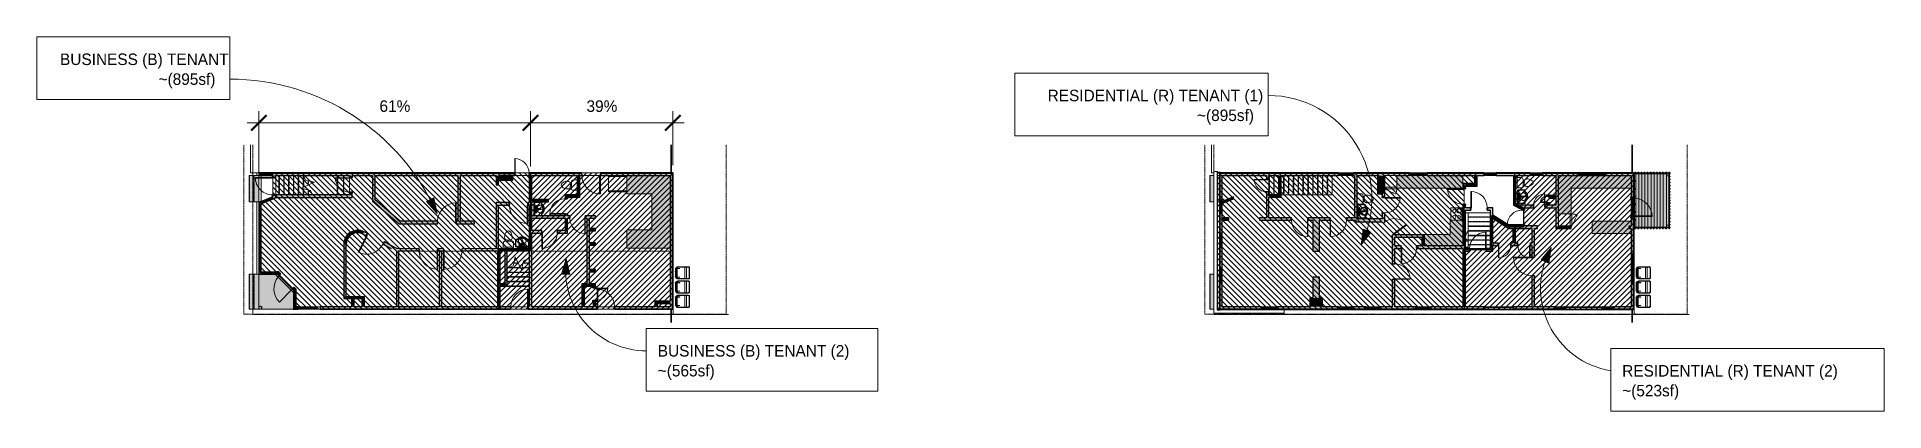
# Model space of a CAD drawing. Header units: inches. Extents: x -356 to 6227, y -17 to 1548.
# Drawn here: x -356 to 3254, y 816 to 1548 of the extents above; entities that cross this region are included whole.
import ezdxf

# ---------------------------------------------------------------- set-up
doc = ezdxf.new("R2010")
doc.units = ezdxf.units.IN
doc.header["$MEASUREMENT"] = 0
for name, pattern in [('Aligning Line 1_8_', [0.25, 0.125, -0.125]), ('Dash', [0.25, 0.125, -0.125]), ('Double Dash 3_8_', [1, 0.375, -0.125, 0.125, -0.125, 0.125, -0.125]), ('Overhead 1_16_', [0.101562, 0.0625, -0.039062])]:
    doc.linetypes.add(name, pattern=pattern)
for name, color, linetype, lineweight in [('A-ANNO-DIMS', 211, 'Continuous', 9), ('A-ANNO-DIMS-240', 211, 'Continuous', 9), ('A-DETL-GENF-1', 8, 'Continuous', 9), ('A-DETL-HDLN', 90, 'Dash', 9), ('A-DETL-THIN', 151, 'Continuous', 9), ('A-DETL-WIDE', 214, 'Continuous', 25), ('A-DOOR', 31, 'Continuous', 9), ('A-DOOR-1', 31, 'Continuous', 13), ('A-DOOR-FRAM', 31, 'Continuous', 13), ('A-FLOR', 192, 'Continuous', 9), ('A-GENM', 5, 'Continuous', 9), ('A-GLAZ', 151, 'Continuous', 9), ('A-GLAZ-1', 151, 'Continuous', 13), ('A-GLAZ-2', 151, 'Continuous', 15), ('A-GLAZ-CURT', 52, 'Continuous', 9), ('A-GLAZ-CWMG', 51, 'Continuous', 9), ('A-GLAZ-CWMG-1', 51, 'Continuous', 13), ('A-WALL', 113, 'Continuous', 9), ('A-WALL-1', 113, 'Continuous', 25), ('C-PROP-LINE', 91, 'Double Dash 3_8_', 13), ('C-TOPO', 7, 'Continuous', 9), ('C-TOPO-MAJR', 7, 'Continuous', 35), ('G-ANNO-SYMB', 111, 'Aligning Line 1_8_', 9), ('G-ANNO-TEXT-1', 145, 'Continuous', 9), ('G-IMPT', 8, 'Continuous', 9), ('I-WALL', 2, 'Continuous', 9), ('I-WALL-1', 2, 'Continuous', 25), ('P-SANR-FIXT', 6, 'Continuous', 9), ('Q-CASE', 31, 'Continuous', 9), ('Q-SPCQ', 91, 'Continuous', 9), ('Q-SPCQ-1', 91, 'Dash', 9), ('S-COLS', 52, 'Continuous', 9), ('S-COLS-1', 52, 'Continuous', 15), ('S-STRS', 31, 'Continuous', 9), ('S-STRS-1', 31, 'Overhead 1_16_', 9), ('S-STRS-MBND', 31, 'Continuous', 9)]:
    doc.layers.add(name, color=color, linetype=linetype, lineweight=lineweight)
doc.styles.add('Century Gothic', font='ufonts.com_century-gothic.ttf', dxfattribs={"height": 22.5})
doc.dimstyles.new('OD_-__1___Tolerance', dxfattribs={"dimscale": 12, "dimtxt": 23.493786, "dimasz": 2.5, "dimexe": 1.875, "dimexo": 1.25, "dimgap": 1.25, "dimtad": 1, "dimdec": 0, "dimzin": 1, "dimdsep": 46, "dimlunit": 4, "dimtxsty": 'Century Gothic', "dimblk1": 'OBLIQUE', "dimblk2": 'OBLIQUE', "dimsah": 1, "dimcen": 0.09, "dimdle": 1.875, "dimazin": 0, "dimtfac": 1, "dimtdec": 4, "dimtix": 1, "dimtmove": 0, "dimatfit": 3, "dimfxl": 1, "dimtvp": 1, "dimtfill": 1, "dimfrac": 2, "dimtolj": 1, "dimtzin": 0, "dimarcsym": 2})
doc.dimstyles.new('OD_-__1___Tolerance_1', dxfattribs={"dimscale": 12, "dimtxt": 23.493786, "dimasz": 2.5, "dimexe": 1.875, "dimexo": 1.25, "dimgap": 1.25, "dimtad": 1, "dimdec": 0, "dimzin": 1, "dimdsep": 46, "dimlunit": 4, "dimtxsty": 'Century Gothic', "dimblk1": 'OBLIQUE', "dimblk2": 'OBLIQUE', "dimsah": 1, "dimcen": 0.09, "dimdle": 1.875, "dimazin": 0, "dimtfac": 1, "dimtdec": 4, "dimtix": 1, "dimtmove": 0, "dimatfit": 3, "dimfxl": 1, "dimtvp": 1, "dimtfill": 1, "dimfrac": 2, "dimtolj": 1, "dimtzin": 0, "dimarcsym": 2})

msp = doc.modelspace()

# ---------------------------------------------------------------- texts
at = {"layer": 'G-ANNO-TEXT-1', "char_height": 22.5, "attachment_point": 1, "style": 'Century Gothic'}
for s, insert, width in [('BUSINESS (B) TENANT', (-310.5, 1515.1), 374.962), ('~(895sf)', (-118, 1476.3), 141.653), ('RESIDENTIAL (R) TENANT (1)', (1619.3, 1444.3), 495.405), ('~(895sf)', (1911.2, 1405.6), 141.653), ('BUSINESS (B) TENANT (2)', (857.5, 945.2), 434.047), ('~(565sf)', (857.5, 906.4), 141.653), ('RESIDENTIAL (R) TENANT (2)', (2742, 906.1), 495.405), ('~(523sf)', (2742, 867.4), 141.653)]:
    msp.add_mtext(s, dxfattribs=dict(at, insert=insert, width=width))

# ---------------------------------------------------------------- blocks, each defined once
blk = doc.blocks.new('Hollow Metal Frame - 30 x 80-760303-AREA DIAGRAM - 1ST FLOOR - EXISTING')
at = {"layer": 'A-DOOR'}
for p, q in [((-13.9, 32.5), (-15, 32.5)), ((-15, 32.5), (-15, 2.5)), ((-15, 2.5), (-13.9, 2.5)), ((-13.9, 2.5), (-13.9, 32.5))]:
    blk.add_line(p, q, dxfattribs=at)
blk.add_arc((-15, 2.5), 30, 0, 90, dxfattribs=at)
at = {"layer": 'A-DOOR-FRAM'}
for p, q in [((-17, 2.6), (-17, 2.9)), ((-16.9, 3), (-15.1, 3)), ((-16.9, 2.9), (-16.9, 2.6)), ((-15.1, 2.9), (-16.9, 2.9)), ((-16.9, 2.6), (-16.7, 2.6)), ((-16.7, 2.5), (-16.9, 2.5)), ((-16.7, 2.6), (-16.7, 2.5)), ((-15.1, 1.5), (-15.1, 2.9)), ((-15, 2.9), (-15, 1.5)), ((-15, 1.4), (-14.5, 1.4)), ((-14.5, 1.4), (-15, 1.4)), ((-14.4, 1.3), (-14.4, -0.7)), ((-14.4, -0.7), (-14.4, 1.3)), ((14.4, 1.3), (14.4, -0.7)), ((14.4, -0.7), (14.4, 1.3)), ((15, 1.4), (14.5, 1.4)), ((14.5, 1.4), (15, 1.4)), ((15, 1.5), (15, 2.9)), ((15.1, 3), (16.9, 3)), ((15.1, 2.9), (15.1, 1.5)), ((16.9, 2.9), (15.1, 2.9)), ((16.7, 2.6), (16.9, 2.6)), ((16.7, 2.5), (16.7, 2.6)), ((16.9, 2.5), (16.7, 2.5)), ((16.9, 2.6), (16.9, 2.9)), ((17, 2.9), (17, 2.6)), ((-17, -2.9), (-17, -2.6)), ((-16.9, -2.5), (-16.7, -2.5)), ((-16.9, -2.6), (-16.9, -2.9)), ((-16.7, -2.6), (-16.9, -2.6)), ((-16.9, -2.9), (-15.1, -2.9)), ((-15.1, -3), (-16.9, -3)), ((-16.7, -2.5), (-16.7, -2.6)), ((-15.1, -2.9), (-15.1, -0.9)), ((-14.5, -0.8), (-15, -0.8)), ((-15, -0.8), (-14.5, -0.8)), ((-15, -0.9), (-15, -2.9)), ((14.5, -0.8), (15, -0.8)), ((15, -0.8), (14.5, -0.8)), ((15, -2.9), (15, -0.9)), ((15.1, -0.9), (15.1, -2.9)), ((15.1, -2.9), (16.9, -2.9)), ((16.9, -3), (15.1, -3)), ((16.7, -2.5), (16.9, -2.5)), ((16.7, -2.6), (16.7, -2.5)), ((16.9, -2.6), (16.7, -2.6)), ((16.9, -2.9), (16.9, -2.6)), ((17, -2.6), (17, -2.9))]:
    blk.add_line(p, q, dxfattribs=at)
for centre, radius, start, end in [((-16.9, 2.9), 0.101, 90, 180), ((-16.9, 2.6), 0.101, 180, 270), ((-16.9, 2.9), 0.04, 90, 180), ((-16.9, 2.6), 0.04, 180, 270), ((-15.1, 2.9), 0.101, 0, 90), ((-15.1, 2.9), 0.04, 0, 90), ((-15, 1.5), 0.101, 180, 270), ((-15, 1.5), 0.04, 180, 270), ((-14.5, 1.3), 0.101, 0, 90), ((-14.5, 1.3), 0.04, 0, 90), ((14.5, 1.3), 0.04, 90, 180), ((14.5, 1.3), 0.101, 90, 180), ((15.1, 2.9), 0.101, 90, 180), ((15, 1.5), 0.101, 270, 360), ((15, 1.5), 0.04, 270, 360), ((15.1, 2.9), 0.04, 90, 180), ((16.9, 2.9), 0.101, 360, 90), ((16.9, 2.9), 0.04, 0, 90), ((16.9, 2.6), 0.04, 270, 360), ((16.9, 2.6), 0.101, 270, 360), ((-16.9, -2.6), 0.101, 90, 180), ((-16.9, -2.9), 0.101, 180, 270), ((-16.9, -2.6), 0.04, 90, 180), ((-16.9, -2.9), 0.04, 180, 270), ((-15, -0.9), 0.101, 90, 180), ((-15.1, -2.9), 0.101, 270, 360), ((-15.1, -2.9), 0.04, 270, 0), ((-15, -0.9), 0.04, 90, 180), ((-14.5, -0.7), 0.101, 270, 360), ((-14.5, -0.7), 0.04, 270, 360), ((14.5, -0.7), 0.04, 180, 270), ((14.5, -0.7), 0.101, 180, 270), ((15, -0.9), 0.101, 0, 90), ((15, -0.9), 0.04, 0, 90), ((15.1, -2.9), 0.101, 180, 270), ((15.1, -2.9), 0.04, 180, 270), ((16.9, -2.6), 0.101, 0, 90), ((16.9, -2.6), 0.04, 0, 90), ((16.9, -2.9), 0.04, 270, 360), ((16.9, -2.9), 0.101, 270, 0)]:
    blk.add_arc(centre, radius, start, end, dxfattribs=at)
blk = doc.blocks.new('M_Toilet-Domestic-3D - M_Toilet-Domestic-3D-692472-AREA DIAGRAM - 1ST FLOOR - EXISTING')
at = {"layer": 'P-SANR-FIXT'}
for p, q in [((-7.5, 0), (-7.3, 2)), ((-7.3, 2), (-6.8, 4)), ((-6.8, 4), (-6.1, 6)), ((-6.1, 6), (-5.1, 8)), ((-5.1, 8), (-3.7, 10)), ((-3.7, 10), (-2.7, 11)), ((-2.7, 11), (-1.9, 11.5)), ((-1.9, 11.5), (-0.5, 12)), ((-0.5, 12), (0.5, 12)), ((0.5, 12), (1.9, 11.5)), ((1.9, 11.5), (2.7, 11)), ((2.7, 11), (3.7, 10)), ((3.7, 10), (5.1, 8)), ((5.1, 8), (6.1, 6)), ((6.1, 6), (6.8, 4)), ((6.8, 4), (7.3, 2)), ((7.3, 2), (7.5, 0)), ((-10, -11.7), (-10, -19.5)), ((-7.4, -1), (-7.5, 0)), ((-7.2, -2), (-7.4, -1)), ((-7, -3), (-7.2, -2)), ((-6.4, -4), (-7, -3)), ((-5.2, -5), (-6.4, -4)), ((6.2, -8), (-6.3, -8)), ((-3.8, -5.5), (-5.2, -5)), ((-4.9, -8), (-5.2, -5)), ((-1, -6), (-3.8, -5.5)), ((1, -6), (-1, -6)), ((3.8, -5.5), (1, -6)), ((5.2, -5), (3.8, -5.5)), ((4.9, -8), (5.2, -5)), ((6.4, -4), (5.2, -5)), ((7, -3), (6.4, -4)), ((7.2, -2), (7, -3)), ((7.4, -1), (7.2, -2)), ((7.5, 0), (7.4, -1)), ((10, -19.5), (10, -11.7))]:
    blk.add_line(p, q, dxfattribs=at)
for centre, start, end in [((-6.3, -11.7), 90, 180), ((6.2, -11.7), 0, 90)]:
    blk.add_arc(centre, 3.73, start, end, dxfattribs=at)
blk = doc.blocks.new('Hollow Metal Frame - 30 x 81-760302-AREA DIAGRAM - 1ST FLOOR - EXISTING')
at = {"layer": 'A-DOOR'}
for p, q in [((-13.9, 32.5), (-15, 32.5)), ((-15, 32.5), (-15, 2.5)), ((-15, 2.5), (-13.9, 2.5)), ((-13.9, 2.5), (-13.9, 32.5))]:
    blk.add_line(p, q, dxfattribs=at)
blk.add_arc((-15, 2.5), 30, 0, 90, dxfattribs=at)
at = {"layer": 'A-DOOR-FRAM'}
for p, q in [((-17, 2.6), (-17, 2.9)), ((-16.9, 3), (-15.1, 3)), ((-16.9, 2.9), (-16.9, 2.6)), ((-15.1, 2.9), (-16.9, 2.9)), ((-16.9, 2.6), (-16.7, 2.6)), ((-16.7, 2.5), (-16.9, 2.5)), ((-16.7, 2.6), (-16.7, 2.5)), ((-15.1, 1.5), (-15.1, 2.9)), ((-15, 2.9), (-15, 1.5)), ((-15, 1.4), (-14.5, 1.4)), ((-14.5, 1.4), (-15, 1.4)), ((-14.4, 1.3), (-14.4, -0.7)), ((-14.4, -0.7), (-14.4, 1.3)), ((14.4, 1.3), (14.4, -0.7)), ((14.4, -0.7), (14.4, 1.3)), ((15, 1.4), (14.5, 1.4)), ((14.5, 1.4), (15, 1.4)), ((15, 1.5), (15, 2.9)), ((15.1, 3), (16.9, 3)), ((15.1, 2.9), (15.1, 1.5)), ((16.9, 2.9), (15.1, 2.9)), ((16.7, 2.6), (16.9, 2.6)), ((16.7, 2.5), (16.7, 2.6)), ((16.9, 2.5), (16.7, 2.5)), ((16.9, 2.6), (16.9, 2.9)), ((17, 2.9), (17, 2.6)), ((-17, -2.9), (-17, -2.6)), ((-16.9, -2.5), (-16.7, -2.5)), ((-16.9, -2.6), (-16.9, -2.9)), ((-16.7, -2.6), (-16.9, -2.6)), ((-16.9, -2.9), (-15.1, -2.9)), ((-15.1, -3), (-16.9, -3)), ((-16.7, -2.5), (-16.7, -2.6)), ((-15.1, -2.9), (-15.1, -0.9)), ((-14.5, -0.8), (-15, -0.8)), ((-15, -0.8), (-14.5, -0.8)), ((-15, -0.9), (-15, -2.9)), ((14.5, -0.8), (15, -0.8)), ((15, -0.8), (14.5, -0.8)), ((15, -2.9), (15, -0.9)), ((15.1, -0.9), (15.1, -2.9)), ((15.1, -2.9), (16.9, -2.9)), ((16.9, -3), (15.1, -3)), ((16.7, -2.5), (16.9, -2.5)), ((16.7, -2.6), (16.7, -2.5)), ((16.9, -2.6), (16.7, -2.6)), ((16.9, -2.9), (16.9, -2.6)), ((17, -2.6), (17, -2.9))]:
    blk.add_line(p, q, dxfattribs=at)
for centre, radius, start, end in [((-16.9, 2.9), 0.101, 90, 180), ((-16.9, 2.6), 0.101, 180, 270), ((-16.9, 2.9), 0.04, 90, 180), ((-16.9, 2.6), 0.04, 180, 270), ((-15.1, 2.9), 0.101, 0, 90), ((-15.1, 2.9), 0.04, 0, 90), ((-15, 1.5), 0.101, 180, 270), ((-15, 1.5), 0.04, 180, 270), ((-14.5, 1.3), 0.101, 0, 90), ((-14.5, 1.3), 0.04, 0, 90), ((14.5, 1.3), 0.04, 90, 180), ((14.5, 1.3), 0.101, 90, 180), ((15.1, 2.9), 0.101, 90, 180), ((15, 1.5), 0.101, 270, 360), ((15, 1.5), 0.04, 270, 360), ((15.1, 2.9), 0.04, 90, 180), ((16.9, 2.9), 0.101, 360, 90), ((16.9, 2.9), 0.04, 0, 90), ((16.9, 2.6), 0.04, 270, 360), ((16.9, 2.6), 0.101, 270, 360), ((-16.9, -2.6), 0.101, 90, 180), ((-16.9, -2.9), 0.101, 180, 270), ((-16.9, -2.6), 0.04, 90, 180), ((-16.9, -2.9), 0.04, 180, 270), ((-15, -0.9), 0.101, 90, 180), ((-15.1, -2.9), 0.101, 270, 360), ((-15.1, -2.9), 0.04, 270, 0), ((-15, -0.9), 0.04, 90, 180), ((-14.5, -0.7), 0.101, 270, 360), ((-14.5, -0.7), 0.04, 270, 360), ((14.5, -0.7), 0.04, 180, 270), ((14.5, -0.7), 0.101, 180, 270), ((15, -0.9), 0.101, 0, 90), ((15, -0.9), 0.04, 0, 90), ((15.1, -2.9), 0.101, 180, 270), ((15.1, -2.9), 0.04, 180, 270), ((16.9, -2.6), 0.101, 0, 90), ((16.9, -2.6), 0.04, 0, 90), ((16.9, -2.9), 0.04, 270, 360), ((16.9, -2.9), 0.101, 270, 0)]:
    blk.add_arc(centre, radius, start, end, dxfattribs=at)
blk = doc.blocks.new('M_Door-Interior-Single-6_Panel-Wood - 36 x 80 - 34_-767960-AREA DIAGRAM - 1ST FLOOR - EXISTING')
at = {"layer": 'A-DOOR'}
for p, q in [((-19.8, 3.4), (-17.3, 3.4)), ((-19.8, 2.6), (-19.8, 3.4)), ((-17.3, 2.6), (-19.8, 2.6)), ((-17.3, 3.4), (-17.3, 2.6)), ((17.2, 3.4), (19.8, 3.4)), ((17.2, 2.6), (17.2, 3.4)), ((19.8, 2.6), (17.2, 2.6)), ((19.8, 3.4), (19.8, 2.6)), ((-19.8, -2.4), (-17.3, -2.4)), ((-19.8, -3.2), (-19.8, -2.4)), ((-17.3, -3.2), (-19.8, -3.2)), ((-17.3, -2.4), (-17.3, -3.2)), ((17.2, -2.4), (19.8, -2.4)), ((17.2, -3.2), (17.2, -2.4)), ((19.8, -3.2), (17.2, -3.2)), ((19.8, -2.4), (19.8, -3.2))]:
    blk.add_line(p, q, dxfattribs=at)
blk.add_arc((17, -2.4), 34, 180, 270, dxfattribs=at)
at = {"layer": 'A-DOOR-1'}
for p, q in [((15.6, -2.4), (17, -2.4)), ((15.6, -36.4), (15.6, -2.4)), ((17, -2.4), (17, -36.4)), ((17, -36.4), (15.6, -36.4))]:
    blk.add_line(p, q, dxfattribs=at)
at = {"layer": 'A-DOOR-FRAM'}
for p, q in [((-18, 2.6), (-17, 2.6)), ((-18, -2.4), (-18, 2.6)), ((-17, 2.6), (-17, 0.4)), ((-17, 0.4), (-16.5, 0.4)), ((-16.5, 0.4), (-16.5, -1)), ((16.5, 0.4), (17, 0.4)), ((16.5, -1), (16.5, 0.4)), ((17, 2.6), (18, 2.6)), ((17, 0.4), (17, 2.6)), ((18, 2.6), (18, -2.4)), ((-17, -2.4), (-18, -2.4)), ((-17, -1), (-17, -2.4)), ((-16.5, -1), (-17, -1)), ((17, -1), (16.5, -1)), ((17, -2.4), (17, -1)), ((18, -2.4), (17, -2.4))]:
    blk.add_line(p, q, dxfattribs=at)
blk = doc.blocks.new('Door-Exterior-Single-Entry-Half Flat Glass-Wood_Clad - 36_ x 84_-821378-AREA DIAGRAM - 1ST FLOOR - EXISTING')
at = {"layer": 'A-DOOR'}
for p, q in [((-18.3, 3.1), (-20.8, 3.1)), ((-20.8, 3.1), (-20.8, 2.4)), ((-20.8, 2.4), (-18.3, 2.4)), ((-18.3, 2.4), (-18.3, 3.1)), ((20.7, 3.1), (18.2, 3.1)), ((18.2, 3.1), (18.2, 2.4)), ((18.2, 2.4), (20.7, 2.4)), ((20.7, 2.4), (20.7, 3.1)), ((-18.3, -2.6), (-20.8, -2.6)), ((-20.8, -2.6), (-20.8, -3.4)), ((-20.8, -3.4), (-18.3, -3.4)), ((-18.3, -3.4), (-18.3, -2.6)), ((20.7, -2.6), (18.2, -2.6)), ((18.2, -2.6), (18.2, -3.4)), ((18.2, -3.4), (20.7, -3.4)), ((20.7, -3.4), (20.7, -2.6))]:
    blk.add_line(p, q, dxfattribs=at)
blk.add_arc((-18, 2.4), 36, 360, 90, dxfattribs=at)
at = {"layer": 'A-DOOR-1'}
for p, q in [((-18, 2.4), (-18, 38.4)), ((-18, 38.4), (-16.6, 38.4)), ((-16.6, 38.4), (-16.6, 2.4)), ((-16.6, 2.4), (-18, 2.4))]:
    blk.add_line(p, q, dxfattribs=at)
at = {"layer": 'A-DOOR-FRAM'}
for p, q in [((-18, 2.4), (-19, 2.4)), ((-19, 2.4), (-19, -2.6)), ((-18, 1), (-18, 2.4)), ((-17.5, 1), (-18, 1)), ((-17.5, -0.4), (-17.5, 1)), ((18, 1), (17.5, 1)), ((17.5, 1), (17.5, -0.4)), ((18, 2.4), (18, 1)), ((19, 2.4), (18, 2.4)), ((19, -2.6), (19, 2.4)), ((-19, -2.6), (-18, -2.6)), ((-18, -2.6), (-18, -0.4)), ((-18, -0.4), (-17.5, -0.4)), ((17.5, -0.4), (18, -0.4)), ((18, -0.4), (18, -2.6)), ((18, -2.6), (19, -2.6))]:
    blk.add_line(p, q, dxfattribs=at)
blk = doc.blocks.new('M_Door-Interior-Single-2_Panel-Wood - M_Door-Interior-Single-2_Panel-Wood-722552-AREA DIAGRAM - 1ST FLOOR - EXISTING')
at = {"layer": 'A-DOOR'}
for p, q in [((-14.8, 3.4), (-12.3, 3.4)), ((-14.8, 2.6), (-14.8, 3.4)), ((-12.3, 2.6), (-14.8, 2.6)), ((-12.3, 3.4), (-12.3, 2.6)), ((12.2, 3.4), (14.8, 3.4)), ((12.2, 2.6), (12.2, 3.4)), ((14.8, 2.6), (12.2, 2.6)), ((14.8, 3.4), (14.8, 2.6)), ((-14.8, -2.4), (-12.3, -2.4)), ((-14.8, -3.2), (-14.8, -2.4)), ((-12.3, -3.2), (-14.8, -3.2)), ((-12.3, -2.4), (-12.3, -3.2)), ((12.2, -2.4), (14.8, -2.4)), ((12.2, -3.2), (12.2, -2.4)), ((14.8, -3.2), (12.2, -3.2)), ((14.8, -2.4), (14.8, -3.2))]:
    blk.add_line(p, q, dxfattribs=at)
blk.add_arc((12, -2.4), 24, 180, 270, dxfattribs=at)
at = {"layer": 'A-DOOR-1'}
for p, q in [((10.6, -2.4), (12, -2.4)), ((10.6, -26.4), (10.6, -2.4)), ((12, -26.4), (10.6, -26.4)), ((12, -2.4), (12, -26.4))]:
    blk.add_line(p, q, dxfattribs=at)
at = {"layer": 'A-DOOR-FRAM'}
for p, q in [((-13, 2.6), (-12, 2.6)), ((-13, -2.4), (-13, 2.6)), ((-12, 2.6), (-12, 0.4)), ((-12, 0.4), (-11.5, 0.4)), ((-11.5, 0.4), (-11.5, -1)), ((11.5, 0.4), (12, 0.4)), ((11.5, -1), (11.5, 0.4)), ((12, 2.6), (13, 2.6)), ((12, 0.4), (12, 2.6)), ((13, 2.6), (13, -2.4)), ((-12, -2.4), (-13, -2.4)), ((-12, -1), (-12, -2.4)), ((-11.5, -1), (-12, -1)), ((12, -1), (11.5, -1)), ((12, -2.4), (12, -1)), ((13, -2.4), (12, -2.4))]:
    blk.add_line(p, q, dxfattribs=at)
blk = doc.blocks.new('M_Door-Interior-Single-2_Panel-Wood - M_Door-Interior-Single-2_Panel-Wood 2-722549-AREA DIAGRAM - 1ST FLOOR - EXISTING')
at = {"layer": 'A-DOOR'}
for p, q in [((-15.3, 3.2), (-17.8, 3.2)), ((-17.8, 3.2), (-17.8, 2.4)), ((-17.8, 2.4), (-15.3, 2.4)), ((-15.3, 2.4), (-15.3, 3.2)), ((17.8, 3.2), (15.2, 3.2)), ((15.2, 3.2), (15.2, 2.4)), ((15.2, 2.4), (17.8, 2.4)), ((17.8, 2.4), (17.8, 3.2)), ((-15.3, -2.6), (-17.8, -2.6)), ((-17.8, -2.6), (-17.8, -3.4)), ((-17.8, -3.4), (-15.3, -3.4)), ((-15.3, -3.4), (-15.3, -2.6)), ((17.8, -2.6), (15.2, -2.6)), ((15.2, -2.6), (15.2, -3.4)), ((15.2, -3.4), (17.8, -3.4)), ((17.8, -3.4), (17.8, -2.6))]:
    blk.add_line(p, q, dxfattribs=at)
blk.add_arc((15, 2.4), 30, 90, 180, dxfattribs=at)
at = {"layer": 'A-DOOR-1'}
for p, q in [((15, 32.4), (13.6, 32.4)), ((13.6, 32.4), (13.6, 2.4)), ((13.6, 2.4), (15, 2.4)), ((15, 2.4), (15, 32.4))]:
    blk.add_line(p, q, dxfattribs=at)
at = {"layer": 'A-DOOR-FRAM'}
for p, q in [((-15, 2.4), (-16, 2.4)), ((-16, 2.4), (-16, -2.6)), ((-15, 1), (-15, 2.4)), ((-14.5, 1), (-15, 1)), ((-14.5, -0.4), (-14.5, 1)), ((15, 1), (14.5, 1)), ((14.5, 1), (14.5, -0.4)), ((15, 2.4), (15, 1)), ((16, 2.4), (15, 2.4)), ((16, -2.6), (16, 2.4)), ((-16, -2.6), (-15, -2.6)), ((-15, -2.6), (-15, -0.4)), ((-15, -0.4), (-14.5, -0.4)), ((14.5, -0.4), (15, -0.4)), ((15, -0.4), (15, -2.6)), ((15, -2.6), (16, -2.6))]:
    blk.add_line(p, q, dxfattribs=at)
blk = doc.blocks.new('Refrigerator_-_Side-by-Side_6047 - 36_ X 30_-345559-AREA DIAGRAM - 1ST FLOOR - EXISTING')
at = {"layer": 'Q-SPCQ'}
for points in [[(-3.1, -15.6), (-3.1, -13.6), (-17.9, -13.6), (-17.9, -15.6)], [(17.9, -15.6), (17.9, -13.6), (-2.6, -13.6), (-2.6, -15.6)]]:
    blk.add_hatch(color=256, dxfattribs=at).paths.add_polyline_path(points, flags=0)
for p, q in [((17.9, 14.4), (-17.9, 14.4)), ((-17.9, 14.4), (-17.9, -15.6)), ((17.9, -15.6), (17.9, 14.4)), ((-17.9, -13.6), (-3.1, -13.6)), ((-17.9, -13.6), (-17.9, -15.6)), ((-17.9, -15.6), (17.9, -15.6)), ((-3.1, -15.6), (-17.9, -15.6)), ((-3.1, -15.6), (-3.1, -13.6)), ((-2.6, -13.6), (17.9, -13.6)), ((-2.6, -13.6), (-2.6, -15.6)), ((17.9, -15.6), (-2.6, -15.6)), ((17.9, -15.6), (17.9, -13.6))]:
    blk.add_line(p, q, dxfattribs=at)
blk = doc.blocks.new('M_Door-Interior-Single-6_Panel-Wood - 36 x 80 - 34_-741659-AREA DIAGRAM - 1ST FLOOR - EXISTING')
at = {"layer": 'A-DOOR'}
for p, q in [((-17.3, 3.2), (-19.8, 3.2)), ((-19.8, 3.2), (-19.8, 2.4)), ((-19.8, 2.4), (-17.3, 2.4)), ((-17.3, 2.4), (-17.3, 3.2)), ((19.8, 3.2), (17.2, 3.2)), ((17.2, 3.2), (17.2, 2.4)), ((17.2, 2.4), (19.8, 2.4)), ((19.8, 2.4), (19.8, 3.2)), ((-17.3, -2.6), (-19.8, -2.6)), ((-19.8, -2.6), (-19.8, -3.4)), ((-19.8, -3.4), (-17.3, -3.4)), ((-17.3, -3.4), (-17.3, -2.6)), ((19.8, -2.6), (17.2, -2.6)), ((17.2, -2.6), (17.2, -3.4)), ((17.2, -3.4), (19.8, -3.4)), ((19.8, -3.4), (19.8, -2.6))]:
    blk.add_line(p, q, dxfattribs=at)
blk.add_arc((17, 2.4), 34, 90, 180, dxfattribs=at)
at = {"layer": 'A-DOOR-1'}
for p, q in [((17, 36.4), (15.6, 36.4)), ((15.6, 36.4), (15.6, 2.4)), ((17, 2.4), (17, 36.4)), ((15.6, 2.4), (17, 2.4))]:
    blk.add_line(p, q, dxfattribs=at)
at = {"layer": 'A-DOOR-FRAM'}
for p, q in [((-17, 2.4), (-18, 2.4)), ((-18, 2.4), (-18, -2.6)), ((-17, 1), (-17, 2.4)), ((-16.5, 1), (-17, 1)), ((-16.5, -0.4), (-16.5, 1)), ((17, 1), (16.5, 1)), ((16.5, 1), (16.5, -0.4)), ((17, 2.4), (17, 1)), ((18, 2.4), (17, 2.4)), ((18, -2.6), (18, 2.4)), ((-18, -2.6), (-17, -2.6)), ((-17, -2.6), (-17, -0.4)), ((-17, -0.4), (-16.5, -0.4)), ((16.5, -0.4), (17, -0.4)), ((17, -0.4), (17, -2.6)), ((17, -2.6), (18, -2.6))]:
    blk.add_line(p, q, dxfattribs=at)
blk = doc.blocks.new('M_Door-Interior-Single-6_Panel-Wood - 36 x 80 - 34_-767954-AREA DIAGRAM - 1ST FLOOR - EXISTING')
at = {"layer": 'A-DOOR'}
for p, q in [((-17.3, 3.2), (-19.8, 3.2)), ((-19.8, 3.2), (-19.8, 2.4)), ((-19.8, 2.4), (-17.3, 2.4)), ((-17.3, 2.4), (-17.3, 3.2)), ((19.8, 3.2), (17.2, 3.2)), ((17.2, 3.2), (17.2, 2.4)), ((17.2, 2.4), (19.8, 2.4)), ((19.8, 2.4), (19.8, 3.2)), ((-17.3, -2.6), (-19.8, -2.6)), ((-19.8, -2.6), (-19.8, -3.4)), ((-19.8, -3.4), (-17.3, -3.4)), ((-17.3, -3.4), (-17.3, -2.6)), ((19.8, -2.6), (17.2, -2.6)), ((17.2, -2.6), (17.2, -3.4)), ((17.2, -3.4), (19.8, -3.4)), ((19.8, -3.4), (19.8, -2.6))]:
    blk.add_line(p, q, dxfattribs=at)
blk.add_arc((17, 2.4), 34, 90, 180, dxfattribs=at)
at = {"layer": 'A-DOOR-1'}
for p, q in [((17, 36.4), (15.6, 36.4)), ((15.6, 36.4), (15.6, 2.4)), ((17, 2.4), (17, 36.4)), ((15.6, 2.4), (17, 2.4))]:
    blk.add_line(p, q, dxfattribs=at)
at = {"layer": 'A-DOOR-FRAM'}
for p, q in [((-17, 2.4), (-18, 2.4)), ((-18, 2.4), (-18, -2.6)), ((-17, 1), (-17, 2.4)), ((-16.5, 1), (-17, 1)), ((-16.5, -0.4), (-16.5, 1)), ((17, 1), (16.5, 1)), ((16.5, 1), (16.5, -0.4)), ((17, 2.4), (17, 1)), ((18, 2.4), (17, 2.4)), ((18, -2.6), (18, 2.4)), ((-18, -2.6), (-17, -2.6)), ((-17, -2.6), (-17, -0.4)), ((-17, -0.4), (-16.5, -0.4)), ((16.5, -0.4), (17, -0.4)), ((17, -0.4), (17, -2.6)), ((17, -2.6), (18, -2.6))]:
    blk.add_line(p, q, dxfattribs=at)
blk = doc.blocks.new('Hollow Metal Frame - 28_ x 87_-760301-AREA DIAGRAM - 1ST FLOOR - EXISTING')
at = {"layer": 'A-DOOR'}
for p, q in [((-12.9, 30.5), (-14, 30.5)), ((-14, 30.5), (-14, 2.5)), ((-14, 2.5), (-12.9, 2.5)), ((-12.9, 2.5), (-12.9, 30.5))]:
    blk.add_line(p, q, dxfattribs=at)
blk.add_arc((-14, 2.5), 28, 0, 90, dxfattribs=at)
at = {"layer": 'A-DOOR-FRAM'}
for p, q in [((-16, 2.6), (-16, 2.9)), ((-15.9, 3), (-14.1, 3)), ((-15.9, 2.9), (-15.9, 2.6)), ((-14.1, 2.9), (-15.9, 2.9)), ((-15.9, 2.6), (-15.7, 2.6)), ((-15.7, 2.5), (-15.9, 2.5)), ((-15.7, 2.6), (-15.7, 2.5)), ((-14.1, 2.5), (-14.1, 2.9)), ((-14.1, 1.5), (-14.1, 2.5)), ((-14, 2.9), (-14, 2.5)), ((-14, 2.5), (-14, 1.5)), ((-14, 1.4), (-13.5, 1.4)), ((-13.5, 1.4), (-14, 1.4)), ((-13.4, 1.3), (-13.4, -0.7)), ((-13.4, -0.7), (-13.4, 1.3)), ((13.4, 1.3), (13.4, -0.7)), ((13.4, -0.7), (13.4, 1.3)), ((14, 1.4), (13.5, 1.4)), ((13.5, 1.4), (14, 1.4)), ((14, 2.5), (14, 2.9)), ((14, 1.5), (14, 2.5)), ((14.1, 3), (15.9, 3)), ((14.1, 2.9), (14.1, 2.5)), ((15.9, 2.9), (14.1, 2.9)), ((14.1, 2.5), (14.1, 1.5)), ((15.7, 2.6), (15.9, 2.6)), ((15.7, 2.5), (15.7, 2.6)), ((15.9, 2.5), (15.7, 2.5)), ((15.9, 2.6), (15.9, 2.9)), ((16, 2.9), (16, 2.6)), ((-16, -2.9), (-16, -2.6)), ((-15.9, -2.5), (-15.7, -2.5)), ((-15.9, -2.6), (-15.9, -2.9)), ((-15.7, -2.6), (-15.9, -2.6)), ((-15.9, -2.9), (-14.1, -2.9)), ((-14.1, -3), (-15.9, -3)), ((-15.7, -2.5), (-15.7, -2.6)), ((-14.1, -2.9), (-14.1, -0.9)), ((-13.5, -0.8), (-14, -0.8)), ((-14, -0.8), (-13.5, -0.8)), ((-14, -0.9), (-14, -2.9)), ((13.5, -0.8), (14, -0.8)), ((14, -0.8), (13.5, -0.8)), ((14, -2.9), (14, -0.9)), ((14.1, -0.9), (14.1, -2.9)), ((14.1, -2.9), (15.9, -2.9)), ((15.9, -3), (14.1, -3)), ((15.7, -2.5), (15.9, -2.5)), ((15.7, -2.6), (15.7, -2.5)), ((15.9, -2.6), (15.7, -2.6)), ((15.9, -2.9), (15.9, -2.6)), ((16, -2.6), (16, -2.9))]:
    blk.add_line(p, q, dxfattribs=at)
for centre, radius, start, end in [((-15.9, 2.9), 0.101, 90, 180), ((-15.9, 2.6), 0.101, 180, 270), ((-15.9, 2.9), 0.04, 90, 180), ((-15.9, 2.6), 0.04, 180, 270), ((-14.1, 2.9), 0.101, 0, 90), ((-14.1, 2.9), 0.04, 0, 90), ((-14, 1.5), 0.101, 180, 270), ((-14, 1.5), 0.04, 180, 270), ((-13.5, 1.3), 0.101, 0, 90), ((-13.5, 1.3), 0.04, 0, 90), ((13.5, 1.3), 0.04, 90, 180), ((13.5, 1.3), 0.101, 90, 180), ((14.1, 2.9), 0.101, 90, 180), ((14, 1.5), 0.101, 270, 360), ((14, 1.5), 0.04, 270, 360), ((14.1, 2.9), 0.04, 90, 180), ((15.9, 2.9), 0.101, 360, 90), ((15.9, 2.9), 0.04, 360, 90), ((15.9, 2.6), 0.04, 270, 360), ((15.9, 2.6), 0.101, 270, 360), ((-15.9, -2.6), 0.101, 90, 180), ((-15.9, -2.9), 0.101, 180, 270), ((-15.9, -2.6), 0.04, 90, 180), ((-15.9, -2.9), 0.04, 180, 270), ((-14, -0.9), 0.101, 90, 180), ((-14.1, -2.9), 0.101, 270, 360), ((-14.1, -2.9), 0.04, 270, 0), ((-14, -0.9), 0.04, 90, 180), ((-13.5, -0.7), 0.101, 270, 360), ((-13.5, -0.7), 0.04, 270, 360), ((13.5, -0.7), 0.04, 180, 270), ((13.5, -0.7), 0.101, 180, 270), ((14, -0.9), 0.101, 0, 90), ((14, -0.9), 0.04, 0, 90), ((14.1, -2.9), 0.101, 180, 270), ((14.1, -2.9), 0.04, 180, 270), ((15.9, -2.6), 0.101, 360, 90), ((15.9, -2.6), 0.04, 0, 90), ((15.9, -2.9), 0.04, 270, 360), ((15.9, -2.9), 0.101, 270, 0)]:
    blk.add_arc(centre, radius, start, end, dxfattribs=at)
blk = doc.blocks.new('Door-Interior-Single-Flush_Panel-Wood - 36_ x 84_-722546-AREA DIAGRAM - 1ST FLOOR - EXISTING')
at = {"layer": 'A-DOOR'}
for p, q in [((-18.3, 3.1), (-20.8, 3.1)), ((-20.8, 3.1), (-20.8, 2.4)), ((-20.8, 2.4), (-18.3, 2.4)), ((-18.3, 2.4), (-18.3, 3.1)), ((20.7, 3.1), (18.2, 3.1)), ((18.2, 3.1), (18.2, 2.4)), ((18.2, 2.4), (20.7, 2.4)), ((20.7, 2.4), (20.7, 3.1)), ((-18.3, -2.6), (-20.8, -2.6)), ((-20.8, -2.6), (-20.8, -3.4)), ((-20.8, -3.4), (-18.3, -3.4)), ((-18.3, -3.4), (-18.3, -2.6)), ((20.7, -2.6), (18.2, -2.6)), ((18.2, -2.6), (18.2, -3.4)), ((18.2, -3.4), (20.7, -3.4)), ((20.7, -3.4), (20.7, -2.6))]:
    blk.add_line(p, q, dxfattribs=at)
blk.add_arc((18, 2.4), 36, 90, 180, dxfattribs=at)
at = {"layer": 'A-DOOR-1'}
for p, q in [((18, 38.4), (16.6, 38.4)), ((16.6, 38.4), (16.6, 2.4)), ((18, 2.4), (18, 38.4)), ((16.6, 2.4), (18, 2.4))]:
    blk.add_line(p, q, dxfattribs=at)
at = {"layer": 'A-DOOR-FRAM'}
for p, q in [((-18, 2.4), (-19, 2.4)), ((-19, 2.4), (-19, -2.6)), ((-18, 1), (-18, 2.4)), ((-17.5, 1), (-18, 1)), ((-17.5, -0.4), (-17.5, 1)), ((18, 1), (17.5, 1)), ((17.5, 1), (17.5, -0.4)), ((18, 2.4), (18, 1)), ((19, 2.4), (18, 2.4)), ((19, -2.6), (19, 2.4)), ((-19, -2.6), (-18, -2.6)), ((-18, -2.6), (-18, -0.4)), ((-18, -0.4), (-17.5, -0.4)), ((17.5, -0.4), (18, -0.4)), ((18, -0.4), (18, -2.6)), ((18, -2.6), (19, -2.6))]:
    blk.add_line(p, q, dxfattribs=at)
blk = doc.blocks.new('Hollow Metal Frame - 36 x 80-760304-AREA DIAGRAM - 1ST FLOOR - EXISTING')
at = {"layer": 'A-DOOR'}
for p, q in [((-18, -2.5), (-16.875, -2.5)), ((-18, -38.5), (-18, -2.5)), ((-16.875, -2.5), (-16.875, -38.5)), ((-16.875, -38.5), (-18, -38.5))]:
    blk.add_line(p, q, dxfattribs=at)
blk.add_arc((-18, -2.5), 36, 270, 360, dxfattribs=at)
at = {"layer": 'A-DOOR-FRAM'}
for p, q in [((-20, 2.9), (-20, 2.60375)), ((-19.93875, 2.60375), (-19.93875, 2.9)), ((-18.10125, 3.00125), (-19.89875, 3.00125)), ((-19.89875, 2.94), (-18.10125, 2.94)), ((-19.6875, 2.56375), (-19.89875, 2.56375)), ((-19.89875, 2.5025), (-19.6875, 2.5025)), ((-19.6875, 2.5025), (-19.6875, 2.56375)), ((-18.06125, 2.9), (-18.06125, 0.85375)), ((-18, 0.85375), (-18, 2.9)), ((-17.47625, 0.81375), (-17.96, 0.81375)), ((-17.96, 0.7525), (-17.47625, 0.7525)), ((-17.43625, 0.7125), (-17.43625, -1.3265)), ((-17.375, -1.3265), (-17.375, 0.7125)), ((17.375, 0.7125), (17.375, -1.3265)), ((17.43625, -1.3265), (17.43625, 0.7125)), ((17.96, 0.81375), (17.47625, 0.81375)), ((17.47625, 0.7525), (17.96, 0.7525)), ((18, 2.9), (18, 0.85375)), ((18.06125, 0.85375), (18.06125, 2.9)), ((19.89875, 3.00125), (18.10125, 3.00125)), ((18.10125, 2.94), (19.89875, 2.94)), ((19.6875, 2.56375), (19.6875, 2.5025)), ((19.89875, 2.56375), (19.6875, 2.56375)), ((19.6875, 2.5025), (19.89875, 2.5025)), ((19.93875, 2.9), (19.93875, 2.60375)), ((20, 2.60375), (20, 2.9)), ((-20, -2.60125), (-20, -2.8975)), ((-19.93875, -2.8975), (-19.93875, -2.60125)), ((-19.6875, -2.5), (-19.89875, -2.5)), ((-19.89875, -2.56125), (-19.6875, -2.56125)), ((-18.10125, -2.9375), (-19.89875, -2.9375)), ((-19.89875, -2.99875), (-18.10125, -2.99875)), ((-19.6875, -2.56125), (-19.6875, -2.5)), ((-18.06125, -1.46775), (-18.06125, -2.8975)), ((-18, -2.8975), (-18, -1.46775)), ((-17.47625, -1.3665), (-17.96, -1.3665)), ((-17.96, -1.42775), (-17.47625, -1.42775)), ((17.96, -1.3665), (17.47625, -1.3665)), ((17.47625, -1.42775), (17.96, -1.42775)), ((18, -1.46775), (18, -2.8975)), ((18.06125, -2.8975), (18.06125, -1.46775)), ((19.89875, -2.9375), (18.10125, -2.9375)), ((18.10125, -2.99875), (19.89875, -2.99875)), ((19.89875, -2.5), (19.6875, -2.5)), ((19.6875, -2.5), (19.6875, -2.56125)), ((19.6875, -2.56125), (19.89875, -2.56125)), ((19.93875, -2.60125), (19.93875, -2.8975)), ((20, -2.8975), (20, -2.60125))]:
    blk.add_line(p, q, dxfattribs=at)
for centre, radius, start, end in [((-19.89875, 2.9), 0.10125, 90, 180), ((-19.89875, 2.60375), 0.10125, 180, 270), ((-19.89875, 2.9), 0.04, 90, 180), ((-19.89875, 2.60375), 0.04, 180, 270), ((-18.10125, 2.9), 0.10125, 0, 90), ((-18.10125, 2.9), 0.04, 360, 90), ((-17.96, 0.85375), 0.10125, 180, 270), ((-17.96, 0.85375), 0.04, 180, 270), ((-17.47625, 0.7125), 0.10125, 0, 90), ((-17.47625, 0.7125), 0.04, 0, 90), ((17.47625, 0.7125), 0.10125, 90, 180), ((17.47625, 0.7125), 0.04, 90, 180), ((17.96, 0.85375), 0.04, 270, 360), ((17.96, 0.85375), 0.10125, 270, 360), ((18.10125, 2.9), 0.10125, 90, 180), ((18.10125, 2.9), 0.04, 90, 180), ((19.89875, 2.9), 0.10125, 360, 90), ((19.89875, 2.9), 0.04, 0, 90), ((19.89875, 2.60375), 0.10125, 270, 360), ((19.89875, 2.60375), 0.04, 270, 360), ((-19.89875, -2.60125), 0.10125, 90, 180), ((-19.89875, -2.8975), 0.10125, 180, 270), ((-19.89875, -2.60125), 0.04, 90, 180), ((-19.89875, -2.8975), 0.04, 180, 270), ((-18.10125, -2.8975), 0.04, 270, 360), ((-18.10125, -2.8975), 0.10125, 270, 360), ((-17.96, -1.46775), 0.10125, 90, 180), ((-17.96, -1.46775), 0.04, 90, 180), ((-17.47625, -1.3265), 0.04, 270, 360), ((-17.47625, -1.3265), 0.10125, 270, 360), ((17.47625, -1.3265), 0.10125, 180, 270), ((17.47625, -1.3265), 0.04, 180, 270), ((17.96, -1.46775), 0.10125, 0, 90), ((17.96, -1.46775), 0.04, 0, 90), ((18.10125, -2.8975), 0.10125, 180, 270), ((18.10125, -2.8975), 0.04, 180, 270), ((19.89875, -2.60125), 0.10125, 0, 90), ((19.89875, -2.60125), 0.04, 0, 90), ((19.89875, -2.8975), 0.10125, 270, 0), ((19.89875, -2.8975), 0.04, 270, 360)]:
    blk.add_arc(centre, radius, start, end, dxfattribs=at)
blk = doc.blocks.new('Hollow Metal Frame - 36 x 80-760305-AREA DIAGRAM - 1ST FLOOR - EXISTING')
at = {"layer": 'A-DOOR'}
for p, q in [((-16.875, 38.5), (-18, 38.5)), ((-18, 38.5), (-18, 2.5)), ((-16.875, 2.5), (-16.875, 38.5)), ((-18, 2.5), (-16.875, 2.5))]:
    blk.add_line(p, q, dxfattribs=at)
blk.add_arc((-18, 2.5), 36, 0, 90, dxfattribs=at)
at = {"layer": 'A-DOOR-FRAM'}
for p, q in [((-20, 2.60125), (-20, 2.8975)), ((-19.93875, 2.8975), (-19.93875, 2.60125)), ((-19.89875, 2.99875), (-18.10125, 2.99875)), ((-18.10125, 2.9375), (-19.89875, 2.9375)), ((-19.89875, 2.56125), (-19.6875, 2.56125)), ((-19.6875, 2.5), (-19.89875, 2.5)), ((-19.6875, 2.56125), (-19.6875, 2.5)), ((-18.06125, 1.46775), (-18.06125, 2.8975)), ((-18, 2.8975), (-18, 1.46775)), ((-17.96, 1.42775), (-17.47625, 1.42775)), ((-17.47625, 1.3665), (-17.96, 1.3665)), ((-17.43625, -0.7125), (-17.43625, 1.3265)), ((-17.375, 1.3265), (-17.375, -0.7125)), ((17.375, -0.7125), (17.375, 1.3265)), ((17.43625, 1.3265), (17.43625, -0.7125)), ((17.47625, 1.42775), (17.96, 1.42775)), ((17.96, 1.3665), (17.47625, 1.3665)), ((18, 1.46775), (18, 2.8975)), ((18.06125, 2.8975), (18.06125, 1.46775)), ((18.10125, 2.99875), (19.89875, 2.99875)), ((19.89875, 2.9375), (18.10125, 2.9375)), ((19.6875, 2.56125), (19.89875, 2.56125)), ((19.6875, 2.5), (19.6875, 2.56125)), ((19.89875, 2.5), (19.6875, 2.5)), ((19.93875, 2.60125), (19.93875, 2.8975)), ((20, 2.8975), (20, 2.60125)), ((-20, -2.9), (-20, -2.60375)), ((-19.93875, -2.60375), (-19.93875, -2.9)), ((-19.89875, -2.5025), (-19.6875, -2.5025)), ((-19.6875, -2.56375), (-19.89875, -2.56375)), ((-19.89875, -2.94), (-18.10125, -2.94)), ((-18.10125, -3.00125), (-19.89875, -3.00125)), ((-19.6875, -2.5025), (-19.6875, -2.56375)), ((-18.06125, -2.9), (-18.06125, -0.85375)), ((-18, -0.85375), (-18, -2.9)), ((-17.96, -0.7525), (-17.47625, -0.7525)), ((-17.47625, -0.81375), (-17.96, -0.81375)), ((17.47625, -0.7525), (17.96, -0.7525)), ((17.96, -0.81375), (17.47625, -0.81375)), ((18, -2.9), (18, -0.85375)), ((18.06125, -0.85375), (18.06125, -2.9)), ((18.10125, -2.94), (19.89875, -2.94)), ((19.89875, -3.00125), (18.10125, -3.00125)), ((19.6875, -2.5025), (19.89875, -2.5025)), ((19.6875, -2.56375), (19.6875, -2.5025)), ((19.89875, -2.56375), (19.6875, -2.56375)), ((19.93875, -2.9), (19.93875, -2.60375)), ((20, -2.60375), (20, -2.9))]:
    blk.add_line(p, q, dxfattribs=at)
for centre, radius, start, end in [((-19.89875, 2.8975), 0.10125, 90, 180), ((-19.89875, 2.60125), 0.10125, 180, 270), ((-19.89875, 2.8975), 0.04, 90, 180), ((-19.89875, 2.60125), 0.04, 180, 270), ((-18.10125, 2.8975), 0.10125, 0, 90), ((-18.10125, 2.8975), 0.04, 0, 90), ((-17.96, 1.46775), 0.10125, 180, 270), ((-17.96, 1.46775), 0.04, 180, 270), ((-17.47625, 1.3265), 0.10125, 0, 90), ((-17.47625, 1.3265), 0.04, 0, 90), ((17.47625, 1.3265), 0.10125, 90, 180), ((17.47625, 1.3265), 0.04, 90, 180), ((17.96, 1.46775), 0.10125, 270, 360), ((17.96, 1.46775), 0.04, 270, 360), ((18.10125, 2.8975), 0.10125, 90, 180), ((18.10125, 2.8975), 0.04, 90, 180), ((19.89875, 2.8975), 0.10125, 360, 90), ((19.89875, 2.8975), 0.04, 0, 90), ((19.89875, 2.60125), 0.04, 270, 360), ((19.89875, 2.60125), 0.10125, 270, 360), ((-19.89875, -2.60375), 0.10125, 90, 180), ((-19.89875, -2.9), 0.10125, 180, 270), ((-19.89875, -2.60375), 0.04, 90, 180), ((-19.89875, -2.9), 0.04, 180, 270), ((-18.10125, -2.9), 0.10125, 270, 360), ((-18.10125, -2.9), 0.04, 270, 0), ((-17.96, -0.85375), 0.10125, 90, 180), ((-17.96, -0.85375), 0.04, 90, 180), ((-17.47625, -0.7125), 0.10125, 270, 360), ((-17.47625, -0.7125), 0.04, 270, 360), ((17.47625, -0.7125), 0.10125, 180, 270), ((17.47625, -0.7125), 0.04, 180, 270), ((17.96, -0.85375), 0.10125, 0, 90), ((17.96, -0.85375), 0.04, 0, 90), ((18.10125, -2.9), 0.10125, 180, 270), ((18.10125, -2.9), 0.04, 180, 270), ((19.89875, -2.60375), 0.10125, 0, 90), ((19.89875, -2.60375), 0.04, 0, 90), ((19.89875, -2.9), 0.04, 270, 360), ((19.89875, -2.9), 0.10125, 270, 0)]:
    blk.add_arc(centre, radius, start, end, dxfattribs=at)
blk = doc.blocks.new('Hollow Metal Frame - 28_ x 87_-760314-AREA DIAGRAM - 1ST FLOOR - EXISTING')
at = {"layer": 'A-DOOR'}
for p, q in [((-14, -2.5), (-12.9, -2.5)), ((-14, -30.5), (-14, -2.5)), ((-12.9, -30.5), (-14, -30.5)), ((-12.9, -2.5), (-12.9, -30.5))]:
    blk.add_line(p, q, dxfattribs=at)
blk.add_arc((-14, -2.5), 28, 270, 360, dxfattribs=at)
at = {"layer": 'A-DOOR-FRAM'}
for p, q in [((-16, 2.9), (-16, 2.6)), ((-14.1, 3), (-15.9, 3)), ((-15.9, 2.6), (-15.9, 2.9)), ((-15.9, 2.9), (-14.1, 2.9)), ((-15.7, 2.6), (-15.9, 2.6)), ((-15.9, 2.5), (-15.7, 2.5)), ((-15.7, 2.5), (-15.7, 2.6)), ((-14.1, 2.9), (-14.1, 0.9)), ((-14, 0.9), (-14, 2.9)), ((-14, 0.8), (-13.5, 0.8)), ((-13.5, 0.8), (-14, 0.8)), ((-13.4, 0.7), (-13.4, -1.3)), ((-13.4, -1.3), (-13.4, 0.7)), ((13.4, 0.7), (13.4, -1.3)), ((13.4, -1.3), (13.4, 0.7)), ((14, 0.8), (13.5, 0.8)), ((13.5, 0.8), (14, 0.8)), ((14, 2.9), (14, 0.9)), ((15.9, 3), (14.1, 3)), ((14.1, 0.9), (14.1, 2.9)), ((14.1, 2.9), (15.9, 2.9)), ((15.7, 2.6), (15.7, 2.5)), ((15.9, 2.6), (15.7, 2.6)), ((15.7, 2.5), (15.9, 2.5)), ((15.9, 2.9), (15.9, 2.6)), ((16, 2.6), (16, 2.9)), ((-16, -2.6), (-16, -2.9)), ((-15.7, -2.5), (-15.9, -2.5)), ((-15.9, -2.9), (-15.9, -2.6)), ((-15.9, -2.6), (-15.7, -2.6)), ((-14.1, -2.9), (-15.9, -2.9)), ((-15.9, -3), (-14.1, -3)), ((-15.7, -2.6), (-15.7, -2.5)), ((-14.1, -1.5), (-14.1, -2.9)), ((-13.5, -1.4), (-14, -1.4)), ((-14, -1.4), (-13.5, -1.4)), ((-14, -2.9), (-14, -1.5)), ((13.5, -1.4), (14, -1.4)), ((14, -1.4), (13.5, -1.4)), ((14, -1.5), (14, -2.9)), ((14.1, -2.9), (14.1, -1.5)), ((15.9, -2.9), (14.1, -2.9)), ((14.1, -3), (15.9, -3)), ((15.9, -2.5), (15.7, -2.5)), ((15.7, -2.5), (15.7, -2.6)), ((15.7, -2.6), (15.9, -2.6)), ((15.9, -2.6), (15.9, -2.9)), ((16, -2.9), (16, -2.6))]:
    blk.add_line(p, q, dxfattribs=at)
for centre, radius, start, end in [((-15.9, 2.9), 0.101, 90, 180), ((-15.9, 2.6), 0.101, 180, 270), ((-15.9, 2.9), 0.04, 90, 180), ((-15.9, 2.6), 0.04, 180, 270), ((-14.1, 2.9), 0.101, 0, 90), ((-14.1, 2.9), 0.04, 360, 90), ((-14, 0.9), 0.101, 180, 270), ((-14, 0.9), 0.04, 180, 270), ((-13.5, 0.7), 0.04, 0, 90), ((-13.5, 0.7), 0.101, 0, 90), ((13.5, 0.7), 0.101, 90, 180), ((13.5, 0.7), 0.04, 90, 180), ((14.1, 2.9), 0.101, 90, 180), ((14, 0.9), 0.04, 270, 360), ((14, 0.9), 0.101, 270, 360), ((14.1, 2.9), 0.04, 90, 180), ((15.9, 2.9), 0.101, 360, 90), ((15.9, 2.9), 0.04, 0, 90), ((15.9, 2.6), 0.101, 270, 0), ((15.9, 2.6), 0.04, 270, 360), ((-15.9, -2.6), 0.101, 90, 180), ((-15.9, -2.9), 0.101, 180, 270), ((-15.9, -2.6), 0.04, 90, 180), ((-15.9, -2.9), 0.04, 180, 270), ((-14, -1.5), 0.101, 90, 180), ((-14.1, -2.9), 0.04, 270, 360), ((-14.1, -2.9), 0.101, 270, 360), ((-14, -1.5), 0.04, 90, 180), ((-13.5, -1.3), 0.04, 270, 360), ((-13.5, -1.3), 0.101, 270, 360), ((13.5, -1.3), 0.101, 180, 270), ((13.5, -1.3), 0.04, 180, 270), ((14, -1.5), 0.04, 0, 90), ((14, -1.5), 0.101, 0, 90), ((14.1, -2.9), 0.101, 180, 270), ((14.1, -2.9), 0.04, 180, 270), ((15.9, -2.6), 0.101, 0, 90), ((15.9, -2.6), 0.04, 0, 90), ((15.9, -2.9), 0.101, 270, 0), ((15.9, -2.9), 0.04, 270, 0)]:
    blk.add_arc(centre, radius, start, end, dxfattribs=at)
blk = doc.blocks.new('System Panel - Glazed-761733-AREA DIAGRAM - 1ST FLOOR - EXISTING')
at = {"layer": 'A-GLAZ-CURT'}
blk.add_hatch(color=256, dxfattribs=at).paths.add_polyline_path([(-20.2, 0.7), (20.2, 0.7), (20.2, 1.7), (-20.2, 1.7)], flags=0)
for p, q in [((20.2, 1.7), (-20.2, 1.7)), ((-20.2, 1.7), (-20.2, 0.7)), ((-20.2, 0.7), (20.2, 0.7)), ((20.2, 0.7), (20.2, 1.7))]:
    blk.add_line(p, q, dxfattribs=at)
blk = doc.blocks.new('System Panel - Glazed-761734-AREA DIAGRAM - 1ST FLOOR - EXISTING')
at = {"layer": 'A-GLAZ-CURT'}
blk.add_hatch(color=256, dxfattribs=at).paths.add_polyline_path([(-20.8, 0.7), (20.8, 0.7), (20.8, 1.7), (-20.8, 1.7)], flags=0)
for p, q in [((20.8, 1.7), (-20.8, 1.7)), ((-20.8, 1.7), (-20.8, 0.7)), ((-20.8, 0.7), (20.8, 0.7)), ((20.8, 0.7), (20.8, 1.7))]:
    blk.add_line(p, q, dxfattribs=at)
blk = doc.blocks.new('Rectangular Mullion - 2_5_ x 5_ rectangular  Alum Dark-761738-AREA DIAGRAM - 1ST FLOOR - EXISTING')
at = {"layer": 'A-GLAZ-CWMG'}
blk.add_hatch(color=256, dxfattribs=at).paths.add_polyline_path([(-2.5, -1.1), (-2.5, 2.5), (0, 2.5), (0, -2.5), (-2.5, -2.5)], flags=0)
at = {"layer": 'A-GLAZ-CWMG-1'}
for p, q in [((-2.5, 2.5), (0, 2.5)), ((-2.5, -2.5), (-2.5, 2.5)), ((0, 2.5), (0, -2.5)), ((0, -2.5), (-2.5, -2.5))]:
    blk.add_line(p, q, dxfattribs=at)
blk = doc.blocks.new('Rectangular Mullion - 2_5_ x 5_ rectangular  Alum Dark-744684-AREA DIAGRAM - 1ST FLOOR - EXISTING')
at = {"layer": 'A-GLAZ-CWMG'}
h = blk.add_hatch(color=256, dxfattribs=at)
h.paths.add_polyline_path([(78.5, 1091), (78.5, 1131.3), (77.8, 1131.3), (77.8, 1091)], flags=0)
h.paths.add_polyline_path([(82.8, 1091), (82.8, 1131.3), (79.5, 1131.3), (79.5, 1091)], flags=0)
for p, q in [((77.8, 1131.3), (77.8, 1091)), ((82.8, 1131.3), (82.8, 1091))]:
    blk.add_line(p, q, dxfattribs=at)
blk = doc.blocks.new('Rectangular Mullion - 2_5_ x 5_ rectangular  Alum Dark-761731-AREA DIAGRAM - 1ST FLOOR - EXISTING')
at = {"layer": 'A-GLAZ-CWMG'}
blk.add_hatch(color=256, dxfattribs=at).paths.add_polyline_path([(-1.25, 2.5), (1.25, 2.5), (1.25, -2.5), (-1.25, -2.5)], flags=0)
at = {"layer": 'A-GLAZ-CWMG-1'}
for p, q in [((-1.25, 2.5), (1.25, 2.5)), ((-1.25, -2.5), (-1.25, 2.5)), ((1.25, 2.5), (1.25, -2.5)), ((1.25, -2.5), (-1.25, -2.5))]:
    blk.add_line(p, q, dxfattribs=at)
blk = doc.blocks.new('Rectangular Mullion - 2_5_ x 5_ rectangular  Alum Dark-744688-AREA DIAGRAM - 1ST FLOOR - EXISTING')
at = {"layer": 'A-GLAZ-CWMG'}
h = blk.add_hatch(color=256, dxfattribs=at)
h.paths.add_polyline_path([(78.5, 1133.8), (78.5, 1175.4), (77.8, 1175.4), (77.8, 1133.8)], flags=0)
h.paths.add_polyline_path([(82.8, 1133.8), (82.8, 1175.4), (79.5, 1175.4), (79.5, 1133.8)], flags=0)
for p, q in [((77.8, 1175.4), (77.8, 1133.8)), ((82.8, 1175.4), (82.8, 1133.8))]:
    blk.add_line(p, q, dxfattribs=at)
blk = doc.blocks.new('Rectangular Mullion - 2_5_ x 5_ rectangular Alum Dark-761740-AREA DIAGRAM - 1ST FLOOR - EXISTING')
at = {"layer": 'A-GLAZ-CWMG'}
blk.add_hatch(color=256, dxfattribs=at).paths.add_polyline_path([(0, 2.5), (-2.5, 2.5), (-2.5, -2.5), (0, -2.5)], flags=0)
at = {"layer": 'A-GLAZ-CWMG-1'}
for p, q in [((0, 2.5), (-2.5, 2.5)), ((-2.5, 2.5), (-2.5, -2.5)), ((0, -2.5), (0, 2.5)), ((-2.5, -2.5), (0, -2.5))]:
    blk.add_line(p, q, dxfattribs=at)
blk = doc.blocks.new('System Panel - Glazed-761741-AREA DIAGRAM - 1ST FLOOR - EXISTING')
at = {"layer": 'A-GLAZ-CURT'}
blk.add_hatch(color=256, dxfattribs=at).paths.add_polyline_path([(13, 1.75), (-13, 1.75), (-13, 0.75), (13, 0.75)], flags=0)
for p, q in [((13, 1.75), (-13, 1.75)), ((-13, 1.75), (-13, 0.75)), ((-13, 0.75), (13, 0.75)), ((13, 0.75), (13, 1.75))]:
    blk.add_line(p, q, dxfattribs=at)
blk = doc.blocks.new('Rectangular Mullion - 2_5_ x 5_ rectangular  Alum Dark-745048-AREA DIAGRAM - 1ST FLOOR - EXISTING')
at = {"layer": 'A-GLAZ-CWMG'}
h = blk.add_hatch(color=256, dxfattribs=at)
h.paths.add_polyline_path([(85.3, 1083.5), (111.3, 1083.5), (111.3, 1084.2), (85.3, 1084.2)], flags=0)
h.paths.add_polyline_path([(111.3, 1085.2), (111.3, 1088.5), (85.3, 1088.5), (85.3, 1085.2), (110.5, 1085.2)], flags=0)
for p, q in [((85.3, 1088.5), (111.3, 1088.5)), ((85.3, 1083.5), (110.5, 1083.5)), ((110.5, 1083.5), (111.3, 1083.5))]:
    blk.add_line(p, q, dxfattribs=at)
blk = doc.blocks.new('Rectangular Mullion - 2_5_ x 5_ rectangular  Alum Dark-761744-AREA DIAGRAM - 1ST FLOOR - EXISTING')
at = {"layer": 'A-GLAZ-CWMG'}
blk.add_hatch(color=256, dxfattribs=at).paths.add_polyline_path([(0, -2.5), (0, 2.5), (-2.5, 2.5), (-2.5, -2.5)], flags=0)
at = {"layer": 'A-GLAZ-CWMG-1'}
for p, q in [((0, 2.5), (-2.5, 2.5)), ((-2.5, 2.5), (-2.5, -2.5)), ((0, -2.5), (0, 2.5)), ((-2.5, -2.5), (0, -2.5))]:
    blk.add_line(p, q, dxfattribs=at)
blk = doc.blocks.new('System Panel - Glazed-761745-AREA DIAGRAM - 1ST FLOOR - EXISTING')
at = {"layer": 'A-GLAZ-CURT'}
blk.add_hatch(color=256, dxfattribs=at).paths.add_polyline_path([(-12.375, 0.75), (12.375, 0.75), (12.375, 1.75), (-12.375, 1.75)], flags=0)
for p, q in [((12.375, 1.75), (-12.375, 1.75)), ((-12.375, 1.75), (-12.375, 0.75)), ((-12.375, 0.75), (12.375, 0.75)), ((12.375, 0.75), (12.375, 1.75))]:
    blk.add_line(p, q, dxfattribs=at)
blk = doc.blocks.new('Rectangular Mullion - 2_5_ x 5_ rectangular  Alum Dark-V1-AREA DIAGRAM - 1ST FLOOR - EXISTING')
at = {"layer": 'A-GLAZ-CWMG'}
blk.add_hatch(color=256, dxfattribs=at).paths.add_polyline_path([(-2.5, 0.9), (-2.4, 2.5), (0, 2.5), (0, -2.5), (-2.5, -2.4)], flags=0)
at = {"layer": 'A-GLAZ-CWMG-1'}
for p, q in [((-2.5, -2.5), (-2.5, 2.5)), ((-2.4, 2.5), (0, 2.5)), ((0, 2.5), (0, -2.5)), ((0, -2.5), (-2.5, -2.5))]:
    blk.add_line(p, q, dxfattribs=at)
blk = doc.blocks.new('Rectangular Mullion - 2_5_ x 5_ rectangular  Alum Dark-745027-AREA DIAGRAM - 1ST FLOOR - EXISTING')
at = {"layer": 'A-GLAZ-CWMG'}
h = blk.add_hatch(color=256, dxfattribs=at)
h.paths.add_polyline_path([(149.1, 1022.7), (150.8, 1022.7), (150.8, 1047.5), (147.5, 1047.5), (147.5, 1022.7)], flags=0)
h.paths.add_polyline_path([(146.5, 1022.7), (146.5, 1047.5), (145.8, 1047.5), (145.8, 1022.7)], flags=0)
for p, q in [((145.8, 1047.5), (145.8, 1022.7)), ((150.8, 1047.5), (150.8, 1022.7))]:
    blk.add_line(p, q, dxfattribs=at)
blk = doc.blocks.new('System Panel - Glazed-761747-AREA DIAGRAM - 1ST FLOOR - EXISTING')
at = {"layer": 'A-GLAZ-CURT'}
blk.add_hatch(color=256, dxfattribs=at).paths.add_polyline_path([(-9.5, 0.75), (9.5, 0.75), (9.5, 1.75), (-9.5, 1.75)], flags=0)
for p, q in [((9.5, 1.75), (-9.5, 1.75)), ((-9.5, 1.75), (-9.5, 0.75)), ((-9.5, 0.75), (9.5, 0.75)), ((9.5, 0.75), (9.5, 1.75))]:
    blk.add_line(p, q, dxfattribs=at)
blk = doc.blocks.new('Rectangular Mullion - 2_5_ x 5_ rectangular  Alum Dark-741726-AREA DIAGRAM - 1ST FLOOR - EXISTING')
at = {"layer": 'A-GLAZ-CWMG'}
h = blk.add_hatch(color=256, dxfattribs=at)
h.paths.add_polyline_path([(85.1, 1222), (102.8, 1229.1), (101.5, 1232.2), (83.9, 1225), (84.2, 1224.4)], flags=0)
h.paths.add_polyline_path([(83.6, 1226), (101.2, 1233.1), (100.9, 1233.8), (83.3, 1226.7)], flags=0)
for p, q in [((100.9, 1233.8), (83.3, 1226.7)), ((102.8, 1229.1), (85.1, 1222))]:
    blk.add_line(p, q, dxfattribs=at)
blk = doc.blocks.new('System Panel - Glazed-764402-AREA DIAGRAM - 1ST FLOOR - EXISTING')
at = {"layer": 'A-GLAZ-CURT'}
blk.add_hatch(color=256, dxfattribs=at).paths.add_polyline_path([(15.5, 1.75), (-15.5, 1.75), (-15.5, 0.75), (15.5, 0.75)], flags=0)
for p, q in [((15.5, 1.75), (-15.5, 1.75)), ((-15.5, 1.75), (-15.5, 0.75)), ((-15.5, 0.75), (15.5, 0.75)), ((15.5, 0.75), (15.5, 1.75))]:
    blk.add_line(p, q, dxfattribs=at)
blk = doc.blocks.new('Rectangular Mullion - 2_5_ x 5_ rectangular  Alum Dark-764400-AREA DIAGRAM - 1ST FLOOR - EXISTING')
at = {"layer": 'A-GLAZ-CWMG'}
h = blk.add_hatch(color=256, dxfattribs=at)
h.paths.add_polyline_path([(157.3, 1015.2), (188.3, 1015.2), (188.3, 1016), (157.3, 1016)], flags=0)
h.paths.add_polyline_path([(188.3, 1017), (188.3, 1020.2), (157.3, 1020.2), (157.3, 1017)], flags=0)
for p, q in [((157.3, 1020.2), (188.3, 1020.2)), ((157.3, 1015.2), (188.3, 1015.2))]:
    blk.add_line(p, q, dxfattribs=at)
blk = doc.blocks.new('Pedestal_Sink_7089 - Pedestal_Sink_7089-694584-AREA DIAGRAM - 1ST FLOOR - EXISTING')
at = {"layer": 'P-SANR-FIXT'}
for points in [[(-7.5, 4.6), (-7.2, 4.6), (-7.3, 5.7), (-7.5, 5.7)], [(-7.2, 4.6), (-3.8, 4.6), (-3.8, 5.7), (-7.2, 5.7)], [(-5.6, 5.7), (-5.1, 5.7), (-5.1, 6), (-5.1, 6), (-3.7, 5.9), (-3.5, 5.7), (-3.5, 4.2), (-5, 4.3), (-5.2, 4.6), (-5.6, 4.6), (-5.5, 3.9), (-3.1, 4), (-3.1, 6.4), (-5.6, 6.3)], [(-5.2, 6), (-5.1, 5.9), (-5.1, 6)], [(-3.8, 4.6), (-3.5, 4.6), (-3.6, 5.7), (-3.8, 5.7)], [(-3.5, 4.6), (-3.5, 4.6), (-3.5, 5.7)], [(-1.3, 5.8), (-1.3, 5.7), (0.6, 5.8), (0.6, 6), (-1.3, 5.9), (-1.3, 5.8)], [(-1.3, 5.4), (-1.3, -2.9), (0.6, -2.9), (0.6, 5.7), (-1.3, 5.7)], [(2.8, 6), (3, 5.9), (3, 6)], [(2.9, 5.7), (2.9, 4.6), (3.2, 4.6), (3.1, 5.7), (2.9, 5.7)], [(3.2, 4.6), (6.5, 4.6), (6.5, 5.7), (3.2, 5.7)], [(6.5, 4.6), (6.8, 4.6), (6.7, 5.7), (6.5, 5.7)], [(-9.7, -5.3), (-9.5, -5.4), (-9.6, -5.4)], [(-1.3, -3.1), (-1.3, -3.8), (0.6, -3.7), (0.6, -2.9), (-1.3, -2.9)]]:
    blk.add_hatch(color=256, dxfattribs=at).paths.add_polyline_path(points, flags=0)
h = blk.add_hatch(color=256, dxfattribs=at)
h.paths.add_polyline_path([(-5.1, 5.7), (-3.6, 5.8), (-3.7, 5.9), (-5.1, 5.9), (-5.1, 5.7)], flags=0)
h.paths.add_polyline_path([(-5.1, 4.6), (-5, 4.3), (-3.6, 4.4), (-3.6, 4.6), (-5.1, 4.6)], flags=0)
h = blk.add_hatch(color=256, dxfattribs=at)
h.paths.add_polyline_path([(-1.6, 4), (-1.3, 4.2), (-1.3, 6), (-1.6, 6.3), (-1.6, 5.4)], flags=0)
h.paths.add_polyline_path([(0.6, 6), (0.6, 4.2), (0.9, 4), (0.9, 6.3)], flags=0)
h.paths.add_polyline_path([(-1.5, 6.4), (-1.3, 6), (0.6, 6), (0.9, 6.4), (0.3, 6.4)], flags=0)
h.paths.add_polyline_path([(-1.5, 3.9), (-1.3, 3.9), (-1.3, 4.2)], flags=0)
h.paths.add_polyline_path([(0.6, 4.2), (0.6, 3.9), (0.8, 3.9)], flags=0)
h = blk.add_hatch(color=256, dxfattribs=at)
h.paths.add_polyline_path([(2.4, 5.4), (2.5, 3.9), (4.9, 4), (4.9, 4.6), (4.4, 4.5), (4.3, 4.3), (4.3, 4.2), (3, 4.3), (2.9, 4.6), (3, 5.9), (3, 5.9), (3, 6), (4.4, 5.9), (4.5, 5.7), (4.9, 5.7), (4.9, 6.4), (2.4, 6.3)], flags=0)
h.paths.add_polyline_path([(2.8, 5.7), (2.8, 5.7), (2.8, 5.4)], flags=0)
h = blk.add_hatch(color=256, dxfattribs=at)
h.paths.add_polyline_path([(2.9, 4.6), (3, 4.3), (4.3, 4.3), (4.5, 4.6), (2.9, 4.6)], flags=0)
h.paths.add_polyline_path([(2.9, 5.7), (4.5, 5.7), (4.4, 5.9), (2.9, 5.8), (2.9, 5.7)], flags=0)
for p, q in [((-13.2, 8.7), (-13.5, 8)), ((-13.5, 8), (-13.2, 8.7)), ((-13.5, 8), (-13.2, 8.7)), ((-13.5, 7.7), (-13.1, 7.7)), ((-13.3, 8.6), (-13.4, 8.5)), ((-13.4, 8.5), (-13.4, 8.5)), ((-13.2, 8.5), (-13.3, 8.6)), ((-13.3, 8.6), (-12.8, 8.1)), ((-13.2, 8.7), (-13.1, 8.9)), ((-13.1, 8.8), (-13.2, 8.7)), ((-13.2, 8.7), (-13.1, 8.8)), ((-13.2, 8.7), (-13.2, 8.7)), ((-13.1, 8.4), (-13.2, 8.5)), ((-13.2, 8.5), (-13.1, 8.4)), ((-13.2, 8.2), (-13, 8.3)), ((-13.2, 7.5), (-13.2, 7.6)), ((-12.9, 8.9), (-13.1, 8.8)), ((-13.1, 8.9), (-12.9, 8.9)), ((-13.1, 8.9), (-13.1, 8.8)), ((-13.1, 8.8), (-12.9, 8.9)), ((-12.8, 8.1), (-13.1, 8.4)), ((-12.9, 8.9), (-10.8, 8.9)), ((-12.9, 8.9), (-12.9, 8.9)), ((-12.9, 8.9), (12.3, 8.9)), ((-12.9, 7.7), (-12.7, 7.7)), ((-12.8, -4.6), (-12.8, 7.5)), ((-12.7, 7.8), (-12.7, 7.7)), ((-12.7, 7.8), (-12.7, 7.7)), ((11.7, 8.9), (-12.4, 8.9)), ((11.7, 7.9), (-12.4, 7.9)), ((8.6, 9.8), (-9.3, 9.8)), ((-9.3, 9.8), (8.6, 9.8)), ((-9.3, 9.8), (8.6, 9.8)), ((-9.3, 9.8), (-9.3, 9.8)), ((-7.5, 5.7), (-7.5, 4.6)), ((-7.5, 5.7), (-7.5, 5.7)), ((-7.5, 5.7), (-7.2, 5.7)), ((-7.2, 4.6), (-7.5, 4.6)), ((-7.5, 4.6), (-7.5, 4.6)), ((-7.2, 5.7), (-3.8, 5.7)), ((-3.8, 4.6), (-7.2, 4.6)), ((-5.6, 6.3), (-5.6, 5.7)), ((-5.6, 4.6), (-5.6, 4)), ((-3.1, 6.4), (-5.5, 6.4)), ((-5.5, 3.9), (-3.2, 3.9)), ((-3.7, 5.9), (-5.1, 5.9)), ((-5.1, 5.8), (-5.1, 5.7)), ((-5.1, 4.6), (-5.1, 4.5)), ((-5, 4.3), (-3.7, 4.3)), ((-3.8, 5.7), (-3.5, 5.7)), ((-3.5, 4.6), (-3.8, 4.6)), ((-3.5, 5.7), (-3.5, 5.8)), ((-3.5, 5.7), (-3.5, 5.7)), ((-3.5, 5.7), (-3.5, 5.7)), ((-3.5, 4.6), (-3.5, 5.7)), ((-3.5, 5.7), (-3.5, 4.6)), ((-3.5, 4.6), (-3.5, 4.6)), ((-3.5, 4.5), (-3.5, 4.6)), ((-3.1, 4), (-3.1, 6.3)), ((-1.6, 6.3), (-1.6, 4)), ((0.9, 6.4), (-1.5, 6.4)), ((-1.5, 3.9), (-1.3, 3.9)), ((0.6, 6), (-1.3, 6)), ((-1.3, 5.7), (-1.3, 6)), ((0.6, 6), (-1.3, 6)), ((-1.3, -2.9), (-1.3, 5.7)), ((0.6, 6), (0.6, 5.7)), ((0.6, 5.7), (0.6, -2.9)), ((0.6, 3.9), (0.8, 3.9)), ((0.9, 4), (0.9, 6.3)), ((2.4, 6.3), (2.4, 4)), ((4.9, 6.4), (2.5, 6.4)), ((2.5, 3.9), (4.8, 3.9)), ((2.8, 5.7), (2.8, 5.7)), ((2.8, 5.7), (3.2, 5.7)), ((2.8, 5.7), (2.8, 4.6)), ((2.8, 5.7), (2.8, 4.6)), ((3.2, 4.6), (2.8, 4.6)), ((2.8, 4.6), (2.8, 4.6)), ((2.8, 4.6), (2.9, 4.6)), ((2.9, 5.8), (2.9, 5.7)), ((2.9, 4.6), (2.9, 4.5)), ((4.4, 5.9), (3, 5.9)), ((3, 4.3), (4.3, 4.3)), ((3.2, 5.7), (6.5, 5.7)), ((6.5, 4.6), (3.2, 4.6)), ((4.5, 5.7), (4.5, 5.8)), ((4.5, 4.5), (4.5, 4.6)), ((4.9, 5.7), (4.9, 6.3)), ((4.9, 4), (4.9, 4.6)), ((6.5, 5.7), (6.9, 5.7)), ((6.9, 4.6), (6.5, 4.6)), ((6.9, 5.7), (6.8, 5.7)), ((6.8, 4.6), (6.9, 4.6)), ((6.9, 4.6), (6.9, 5.7)), ((8.6, 9.8), (8.6, 9.8)), ((10.1, 8.9), (12.3, 8.9)), ((12.1, 7.7), (12, 7.8)), ((12.1, 7.7), (12, 7.8)), ((12.1, 7.7), (12.2, 7.7)), ((12.2, 7.5), (12.2, -4.6)), ((12.5, 8.8), (12.3, 8.9)), ((12.3, 8.9), (12.5, 8.8)), ((12.3, 8.9), (12.3, 8.9)), ((12.3, 8.9), (12.5, 8.8)), ((12.4, 8.3), (12.5, 8.2)), ((12.9, 7.7), (12.5, 8.8)), ((12.5, 8.8), (12.9, 7.7)), ((12.5, 8.8), (12.5, 8.8)), ((12.5, 8.8), (12.9, 7.7)), ((12.7, 8.5), (12.6, 8.6)), ((12.6, 7.7), (12.9, 7.7)), ((12.6, 7.6), (12.6, 7.5)), ((12.9, 7.7), (12.9, 7.5)), ((12.9, 7.7), (12.9, 7.7)), ((12.9, 7.7), (12.9, 7.5)), ((13.2, -4.6), (13.2, 7.5)), ((-10.6, -5.1), (-12.4, -5.1)), ((-12.4, -6.1), (-10.6, -6.1)), ((-1.3, -3.8), (-1.3, -2.9)), ((-1.3, -3.8), (0.6, -3.8)), ((-1.3, -3.8), (-1.3, -3.8)), ((-1.3, -3.8), (0.6, -3.8)), ((-0.3, -3.8), (-0.3, -8.1)), ((0.6, -2.9), (0.6, -3.8)), ((0.6, -3.8), (0.6, -3.8)), ((11.7, -5.1), (9.9, -5.1)), ((9.9, -6.1), (11.7, -6.1))]:
    blk.add_line(p, q, dxfattribs=at)
at = {"layer": 'P-SANR-FIXT', "flags": 128}
for points in [[(-13.3, 8.4), (-13.4, 8.4), (-13.4, 8.3), (-13.4, 8.3), (-13.5, 8.2)], [(-12.4, 8.9), (-12.5, 8.9), (-12.5, 8.9), (-12.6, 8.9), (-12.6, 8.9), (-12.7, 8.9), (-12.7, 8.8), (-12.8, 8.8), (-12.9, 8.8), (-12.9, 8.8), (-13, 8.8), (-13, 8.7), (-13.1, 8.7), (-13.1, 8.7), (-13.2, 8.7), (-13.2, 8.6), (-13.3, 8.6)], [(-12.4, 8.8), (-12.5, 8.8), (-12.5, 8.8), (-12.6, 8.8), (-12.6, 8.7), (-12.7, 8.7), (-12.7, 8.7), (-12.8, 8.7), (-12.8, 8.7), (-12.9, 8.7), (-12.9, 8.7), (-13, 8.6), (-13, 8.6), (-13.1, 8.6), (-13.1, 8.6), (-13.1, 8.5), (-13.2, 8.5)], [(-6.1, 1.4), (-5.8, 1.6), (-5.5, 1.8), (-5.3, 2), (-5, 2.2), (-4.7, 2.3), (-4.4, 2.5), (-4.1, 2.6), (-3.8, 2.8), (-3.4, 2.9), (-3.1, 3), (-2.8, 3.1), (-2.4, 3.2), (-2.1, 3.2), (-1.8, 3.3), (-1.4, 3.3), (-1.3, 3.3)], [(0.7, 3.3), (1, 3.3), (1.4, 3.2), (1.7, 3.2), (2, 3.1), (2.4, 3), (2.7, 2.9), (3, 2.8), (3.3, 2.7), (3.6, 2.5), (3.9, 2.4), (4.2, 2.2), (4.5, 2), (4.8, 1.8), (5.1, 1.6), (5.4, 1.4), (5.4, 1.4)], [(12.6, 8.6), (12.5, 8.6), (12.5, 8.7), (12.4, 8.7), (12.4, 8.7), (12.3, 8.8), (12.3, 8.8), (12.2, 8.8), (12.2, 8.8), (12.1, 8.8), (12.1, 8.8), (12, 8.9), (12, 8.9), (11.9, 8.9), (11.8, 8.9), (11.8, 8.9), (11.7, 8.9)], [(12.5, 8.5), (12.5, 8.5), (12.4, 8.6), (12.4, 8.6), (12.3, 8.6), (12.3, 8.6), (12.2, 8.7), (12.2, 8.7), (12.1, 8.7), (12.1, 8.7), (12, 8.7), (12, 8.7), (11.9, 8.7), (11.9, 8.8), (11.8, 8.8), (11.8, 8.8), (11.7, 8.8)], [(12.6, 8.6), (12.6, 8.6), (12.5, 8.6), (12.5, 8.5), (12.4, 8.4), (12.4, 8.3), (12.3, 8.2), (12.2, 8.1)], [(12.2, 8.1), (12.2, 8.2), (12.3, 8.2), (12.4, 8.3), (12.4, 8.4), (12.5, 8.5), (12.5, 8.5), (12.5, 8.5)], [(12.4, 8.4), (12.5, 8.5), (12.6, 8.6), (12.6, 8.6)], [(12.5, 8.5), (12.5, 8.5), (12.4, 8.4), (12.4, 8.3)], [(12.4, 8.3), (12.4, 8.4), (12.4, 8.4)], [(12.5, 8.2), (12.5, 8.2), (12.5, 8.2), (12.5, 8.2), (12.5, 8.3), (12.5, 8.3), (12.5, 8.3), (12.6, 8.3), (12.6, 8.3)], [(13.2, 7.5), (13.2, 7.5), (13.2, 7.6), (13.2, 7.6), (13.2, 7.7), (13.1, 7.7), (13.1, 7.8), (13.1, 7.9), (13.1, 7.9), (13.1, 8), (13.1, 8), (13, 8.1), (13, 8.1), (13, 8.2), (13, 8.2), (12.9, 8.3), (12.9, 8.3), (12.9, 8.4), (12.8, 8.4), (12.8, 8.4), (12.7, 8.5), (12.7, 8.5)], [(13.1, 7.5), (13.1, 7.5), (13, 7.6), (13, 7.6), (13, 7.7), (13, 7.7), (13, 7.8), (13, 7.8), (13, 7.9), (13, 7.9), (12.9, 8), (12.9, 8), (12.9, 8.1), (12.9, 8.1), (12.9, 8.2), (12.8, 8.2), (12.8, 8.2), (12.8, 8.3), (12.7, 8.3), (12.7, 8.4), (12.7, 8.4), (12.7, 8.4)], [(-13.5, -5.4), (-13.4, -5.5), (-13.4, -5.5), (-13.4, -5.6), (-13.3, -5.6), (-13.3, -5.6), (-13.2, -5.7)], [(-13.5, -5.6), (-13.4, -5.7), (-13.4, -5.7), (-13.3, -5.8), (-13.3, -5.8), (-13.2, -5.8), (-13.2, -5.9), (-13.1, -5.9), (-13.1, -5.9), (-13, -5.9), (-13, -6), (-12.9, -6), (-12.9, -6), (-12.8, -6), (-12.8, -6), (-12.7, -6.1), (-12.7, -6.1), (-12.6, -6.1), (-12.5, -6.1), (-12.5, -6.1), (-12.4, -6.1), (-12.4, -6.1)], [(-13.2, -5.7), (-13.2, -5.7), (-13.2, -5.7), (-13.1, -5.8), (-13.1, -5.8), (-13, -5.8), (-13, -5.8), (-12.9, -5.9), (-12.9, -5.9), (-12.8, -5.9), (-12.8, -5.9), (-12.7, -5.9), (-12.7, -5.9), (-12.6, -5.9), (-12.6, -6), (-12.5, -6), (-12.5, -6), (-12.4, -6), (-12.4, -6)], [(-10.6, -6.1), (-10.5, -6.1), (-10.5, -6.1), (-10.4, -6.1), (-10.4, -6.1), (-10.4, -6.1), (-10.3, -6.1), (-10.3, -6.1), (-10.3, -6.1), (-10.2, -6.2), (-10.2, -6.2), (-10.1, -6.2), (-10.1, -6.2), (-10.1, -6.2), (-10, -6.2), (-10, -6.3), (-10, -6.3), (-9.9, -6.3), (-9.9, -6.3), (-9.9, -6.4), (-9.9, -6.4), (-9.8, -6.4), (-9.8, -6.4)], [(-9.8, -6.4), (-9.5, -6.8), (-9.1, -7.2), (-8.8, -7.5), (-8.4, -7.8), (-8, -8.1), (-7.6, -8.4), (-7.2, -8.7), (-6.8, -9), (-6.3, -9.2), (-5.9, -9.5), (-5.4, -9.7), (-5, -9.9), (-4.5, -10.1), (-4, -10.2), (-3.5, -10.3), (-3, -10.5), (-2.6, -10.6), (-2.1, -10.6), (-1.6, -10.7), (-1.1, -10.7), (-0.6, -10.8), (-0.1, -10.8), (0.4, -10.7), (0.9, -10.7), (1.4, -10.6), (1.9, -10.6), (2.4, -10.5), (2.9, -10.3), (3.4, -10.2), (3.9, -10), (4.3, -9.9), (4.8, -9.7), (5.3, -9.4), (5.7, -9.2), (6.1, -9), (6.6, -8.7), (7, -8.4), (7.4, -8.1), (7.8, -7.8), (8.1, -7.5), (8.5, -7.1), (8.9, -6.8), (9.2, -6.4)], [(-9.7, -6.3), (-9.4, -6.7), (-9.1, -7.1), (-8.7, -7.4), (-8.3, -7.7), (-7.9, -8), (-7.5, -8.3), (-7.1, -8.6), (-6.7, -8.9), (-6.3, -9.1), (-5.8, -9.4), (-5.4, -9.6), (-4.9, -9.8), (-4.4, -9.9), (-4, -10.1), (-3.5, -10.2), (-3, -10.3), (-2.5, -10.4), (-2, -10.5), (-1.5, -10.6), (-1, -10.6), (-0.6, -10.6), (-0.1, -10.6), (0.4, -10.6), (0.9, -10.6), (1.4, -10.5), (1.9, -10.4), (2.4, -10.3), (2.9, -10.2), (3.4, -10.1), (3.8, -9.9), (4.3, -9.7), (4.8, -9.5), (5.2, -9.3), (5.6, -9.1), (6.1, -8.9), (6.5, -8.6), (6.9, -8.3), (7.3, -8), (7.7, -7.7), (8.1, -7.4), (8.4, -7), (8.8, -6.7), (9.1, -6.3)], [(-0.3, -8.4), (-0.7, -8.4), (-1, -8.4), (-1.4, -8.4), (-1.7, -8.4), (-2, -8.3), (-2.4, -8.3), (-2.7, -8.2), (-3, -8.1), (-3.4, -8), (-3.7, -7.9), (-4, -7.7), (-4.3, -7.6), (-4.6, -7.4), (-4.9, -7.3), (-5.2, -7.1), (-5.5, -6.9), (-5.8, -6.7), (-6, -6.5), (-6.1, -6.5)], [(5.4, -6.5), (5.2, -6.7), (4.9, -6.9), (4.6, -7.1), (4.3, -7.2), (4, -7.4), (3.7, -7.6), (3.4, -7.7), (3.1, -7.8), (2.8, -8), (2.4, -8.1), (2.1, -8.2), (1.8, -8.2), (1.4, -8.3), (1.1, -8.4), (0.8, -8.4), (0.4, -8.4), (0.1, -8.4), (-0.3, -8.4), (-0.3, -8.4)], [(9.2, -6.4), (9.2, -6.4), (9.2, -6.4), (9.2, -6.3), (9.3, -6.3), (9.3, -6.3), (9.3, -6.3), (9.4, -6.2), (9.4, -6.2), (9.4, -6.2), (9.5, -6.2), (9.5, -6.2), (9.5, -6.2), (9.6, -6.1), (9.6, -6.1), (9.6, -6.1), (9.7, -6.1), (9.7, -6.1), (9.8, -6.1), (9.8, -6.1), (9.8, -6.1), (9.9, -6.1), (9.9, -6.1)], [(11.7, -6), (11.8, -6), (11.8, -6), (11.9, -6), (11.9, -5.9), (12, -5.9), (12, -5.9), (12.1, -5.9), (12.1, -5.9), (12.2, -5.9), (12.2, -5.9), (12.3, -5.8), (12.3, -5.8), (12.4, -5.8), (12.4, -5.8), (12.5, -5.7), (12.5, -5.7), (12.6, -5.7), (12.6, -5.6), (12.6, -5.6), (12.7, -5.6), (12.7, -5.5), (12.8, -5.5), (12.8, -5.4), (12.8, -5.4), (12.8, -5.4), (12.9, -5.3), (12.9, -5.3), (12.9, -5.2), (12.9, -5.2), (13, -5.1), (13, -5.1), (13, -5), (13, -5), (13, -4.9), (13, -4.9), (13, -4.8), (13, -4.8), (13.1, -4.7), (13.1, -4.7), (13.1, -4.6)], [(11.7, -6.1), (11.8, -6.1), (11.8, -6.1), (11.9, -6.1), (12, -6.1), (12, -6.1), (12.1, -6), (12.1, -6), (12.2, -6), (12.2, -6), (12.3, -6), (12.3, -6), (12.4, -5.9), (12.5, -5.9), (12.5, -5.9), (12.5, -5.8), (12.6, -5.8), (12.6, -5.8), (12.7, -5.7), (12.7, -5.7), (12.8, -5.7), (12.8, -5.6), (12.8, -5.6), (12.9, -5.5), (12.9, -5.5), (12.9, -5.4), (13, -5.4), (13, -5.3), (13, -5.3), (13.1, -5.2), (13.1, -5.2), (13.1, -5.1), (13.1, -5.1), (13.1, -5), (13.1, -4.9), (13.2, -4.9), (13.2, -4.8), (13.2, -4.8), (13.2, -4.7), (13.2, -4.7), (13.2, -4.6)]]:
    blk.add_lwpolyline(points, dxfattribs=at)
at = {"layer": 'P-SANR-FIXT'}
for centre, radius, start, end in [((-12.4, 7.5), 1.09, 134.8339, 171.2864), ((-12.4, 7.5), 1.08, 109.8566, 126.3683), ((-12.4, 7.5), 0.442, 139.4946, 180), ((-12.4, 7.5), 0.442, 139.4946, 180), ((-12.4, 7.5), 0.431, 90, 126.2319), ((-12.4, 7.5), 0.431, 90, 126.3683), ((-9.1, 7.8), 2.09, 94.8226, 146.509), ((-9.1, 7.8), 2.09, 94.8226, 145.9754), ((-9.1, 7.8), 2.07, 94.8488, 147.1263), ((-2.7, -2.7), 5.15, 131.4954, 178.4165), ((-0.6, -5.2), 8.41, 117.2973, 128.6662), ((-5.5, 6.3), 0.0586, 90, 180), ((-5.5, 4), 0.0737, 180, 270), ((-5.1, 5.8), 0.0582, 90, 180), ((-5, 4.5), 0.116, 180, 270), ((-0.6, -5.2), 8.41, 104.6726, 115.3063), ((-3.7, 5.8), 0.12, 0, 90), ((-3.7, 4.5), 0.115, 270, 0), ((-3.2, 4), 0.0737, 270, 360), ((-3.1, 6.3), 0.0586, 0, 90), ((-0.6, -5.2), 8.41, 94.8585, 98.8569), ((-1.5, 6.3), 0.0586, 90, 180), ((-1.5, 6.3), 0.0586, 90, 180), ((-1.5, 4), 0.0737, 180, 270), ((-1.5, 4), 0.0737, 180, 270), ((-1.5, 6.3), 0.0332, 150, 165), ((-1.4, 4), 0.0709, 210, 225), ((-0.1, -5.2), 8.41, 81.1431, 85.1415), ((0.8, 6.3), 0.0332, 15, 30), ((0.8, 4), 0.0737, 270, 360), ((0.8, 4), 0.0737, 270, 360), ((0.8, 4), 0.0709, 315, 330), ((0.9, 6.3), 0.0586, 360, 90), ((0.9, 6.3), 0.0586, 360, 90), ((-0.1, -5.2), 8.41, 64.6937, 75.3274), ((2.5, 6.3), 0.0586, 90, 180), ((2.5, 4), 0.0737, 180, 270), ((3, 5.8), 0.12, 90, 180), ((3, 4.5), 0.115, 180, 270), ((-0.1, -5.2), 8.41, 51.3338, 62.7027), ((4.3, 4.5), 0.116, 270, 360), ((4.4, 5.8), 0.0582, 0, 90), ((4.8, 4), 0.0737, 270, 360), ((4.9, 6.3), 0.0586, 0, 90), ((2, -2.7), 5.15, 1.5835, 48.5046), ((8.4, 7.8), 2.09, 33.491, 85.1774), ((8.4, 7.8), 2.09, 34.1051, 85.1774), ((8.4, 7.8), 2.07, 33.0236, 85.1512), ((11.7, 7.5), 0.431, 53.7681, 90), ((11.7, 7.5), 0.431, 53.9712, 90), ((11.7, 7.5), 1.08, 53.6003, 69.9219), ((11.7, 7.5), 0.442, 0, 40.5054), ((11.7, 7.5), 0.442, 360, 40.5054), ((11.7, 7.5), 1.09, 0, 45.1661), ((11.7, 7.5), 1.17, 16.9684, 22.7404), ((-12.4, -4.6), 1.09, 186.6248, 205.7118), ((-12.4, -4.6), 1.15, 199.1362, 210), ((-12.4, -4.6), 1.17, 202.9955, 220.0691), ((-12.4, -4.6), 1.17, 202.9857, 220.0609), ((-12.4, -4.6), 0.832, 201.9323, 236.354), ((-12.4, -4.6), 0.832, 201.9323, 236.354), ((-12.4, -4.6), 1.17, 240.0565, 261.6747), ((-12.4, -4.6), 1.15, 240.5318, 263.9875), ((-12.4, -4.6), 1.17, 240.0577, 261.6806), ((-12.4, -4.6), 1.09, 242.3212, 255.8256), ((-12.4, -4.6), 0.442, 180, 270), ((-12.4, -4.6), 1.09, 257.279, 270), ((-10.6, -7.1), 1.97, 40.8763, 90), ((-10.6, -7.1), 1.24, 69.9031, 90), ((-10.6, -7.1), 1.97, 40.8763, 89.257), ((-3.3, -1.7), 7.84, 208.7473, 210.9722), ((-3.3, -1.7), 7.89, 208.4334, 210.7821), ((-3.3, -1.7), 7.87, 208.5734, 211.0117), ((-3.3, -1.7), 7.81, 208.9448, 211.0978), ((-10.6, -7.1), 1.24, 40.8763, 62.1805), ((-3.3, -1.7), 7.89, 212.7925, 215.5807), ((-3.3, -1.7), 7.87, 213.0165, 215.5656), ((-3.3, -1.7), 7.84, 214.0222, 215.5468), ((-3.3, -1.7), 7.81, 214.0196, 215.5255), ((-0.3, 1.8), 11.5, 220.8763, 319.1237), ((-2.7, -2.4), 5.15, 181.5835, 191.2475), ((-3.3, -1.7), 4.66, 190.3851, 193.8627), ((2.6, -1.7), 4.91, 322.7507, 324.4461), ((2.6, -1.7), 4.88, 324.6582, 327.5927), ((2.6, -1.7), 4.66, 346.1373, 351.3055), ((2, -2.4), 5.15, 348.7459, 358.4165), ((9.9, -7.1), 1.97, 90, 139.1237), ((9.9, -7.1), 1.97, 90, 136.3682), ((9.9, -7.1), 1.24, 118.1087, 139.1237), ((2.6, -1.7), 7.57, 326.8172, 328.9618), ((2.6, -1.7), 7.84, 324.4537, 327.0078), ((2.6, -1.7), 7.89, 324.4198, 327.1865), ((2.6, -1.7), 7.87, 324.4349, 326.0732), ((2.6, -1.7), 7.81, 324.475, 326.0732), ((2.6, -1.7), 7.81, 328.8396, 331.0575), ((2.6, -1.7), 7.84, 330.0195, 331.2548), ((9.9, -7.1), 1.24, 90, 110.0969), ((11.7, -4.6), 0.442, 270, 0), ((11.7, -4.6), 1.17, 270, 310.0691), ((11.7, -4.6), 1.17, 270, 310.0609), ((11.7, -4.6), 1.15, 270, 300), ((11.7, -4.6), 1.09, 270, 295.7118), ((11.7, -4.6), 0.832, 291.9323, 326.354), ((11.7, -4.6), 0.832, 291.9323, 326.354), ((11.7, -4.6), 1.15, 330.5318, 353.9875), ((11.7, -4.6), 1.09, 332.3212, 345.8256), ((11.7, -4.6), 1.09, 347.279, 0), ((11.7, -4.6), 1.17, 330.0565, 351.6747), ((11.7, -4.6), 1.17, 330.0577, 351.6806)]:
    blk.add_arc(centre, radius, start, end, dxfattribs=at)
blk.add_ellipse((37, 48.4), major_axis=(51.6, 38.4), ratio=0.707107, start_param=3.190184, end_param=3.19213, dxfattribs=at)
for points in [[(-13.5, 7.6), (-13.5, 7.6), (-13.4, 7.6), (-13.3, 7.6), (-13.3, 7.6), (-13.2, 7.6)], [(-13.2, 8.3), (-13.3, 8.3), (-13.3, 8.4), (-13.4, 8.5), (-13.4, 8.5), (-13.4, 8.5)], [(-13.3, 8.4), (-13.3, 8.4), (-13.3, 8.4), (-13.3, 8.3), (-13.2, 8.3), (-13.2, 8.2)], [(-13.1, 8.8), (-13.1, 8.8), (-13.1, 8.8), (-13.1, 8.9)], [(-9.3, 9.8), (-9.3, 9.8), (-9.3, 9.8), (-9.3, 9.8)], [(8.6, 9.8), (8.6, 9.8), (8.6, 9.8), (8.6, 9.8)], [(12.7, 8.5), (12.7, 8.5), (12.7, 8.4), (12.5, 8.2), (12.4, 8.1), (12.3, 8)], [(12.5, 8.2), (12.5, 8.2), (12.6, 8.4), (12.7, 8.4), (12.7, 8.4)], [(12.7, 8.4), (12.7, 8.4), (12.6, 8.4), (12.6, 8.3), (12.5, 8.3), (12.5, 8.2)], [(12.7, 8.4), (12.7, 8.4), (12.7, 8.5), (12.7, 8.5), (12.7, 8.5)], [(12.9, 7.7), (12.9, 7.6), (12.9, 7.6), (12.8, 7.6), (12.8, 7.6), (12.8, 7.6)], [(12.8, 7.6), (12.8, 7.6), (12.8, 7.6), (12.8, 7.6), (12.8, 7.6)]]:
    blk.add_open_spline(points, degree=3, dxfattribs=at)
for points, knots in [([(-13.4, 8.5), (-13.4, 8.5), (-13.4, 8.5), (-13.3, 8.3), (-13.1, 8.1), (-13, 8), (-13, 8)], [0, 0, 0, 0, 0.285714, 0.571429, 0.785714, 1, 1, 1, 1]), ([(-13, 8), (-13, 8), (-13.1, 8.2), (-13.2, 8.3), (-13.3, 8.4), (-13.3, 8.4), (-13.3, 8.4)], [0, 0, 0, 0, 0.285714, 0.571429, 0.785714, 1, 1, 1, 1]), ([(-7.9, -2.5), (-7.9, -2.3), (-7.8, -1.9), (-7.7, -1.3), (-7.5, -0.7), (-7.2, -0.1), (-6.8, 0.5), (-6.5, 0.8), (-6.3, 1)], [-1.034118, -1.034118, -1.034118, -1.034118, -0.878914, -0.722225, -0.558873, -0.385461, -0.199326, 0, 0, 0, 0]), ([(-6.3, 1), (-6.1, 1.2), (-5.6, 1.6), (-4.8, 2.1), (-4, 2.5), (-3.1, 2.8), (-2.3, 3), (-1.7, 3.1), (-1.4, 3.2), (-1.3, 3.2)], [-1.685697, -1.685697, -1.685697, -1.685697, -1.456923, -1.207935, -0.952955, -0.718609, -0.508349, -0.320864, -0.255572, -0.255572, -0.255572, -0.255572]), ([(0.6, 3.2), (0.7, 3.2), (1.1, 3.1), (1.6, 3), (2.4, 2.8), (3.3, 2.5), (4.1, 2.1), (4.9, 1.6), (5.4, 1.2), (5.6, 1)], [-1.430124, -1.430124, -1.430124, -1.430124, -1.364833, -1.177347, -0.967088, -0.732742, -0.477762, -0.228773, 0, 0, 0, 0]), ([(5.6, 1), (5.8, 0.8), (6.1, 0.5), (6.6, -0.1), (6.9, -0.7), (7.1, -1.3), (7.2, -1.9), (7.2, -2.3), (7.2, -2.5)], [-1.034118, -1.034118, -1.034118, -1.034118, -0.834791, -0.648656, -0.475245, -0.311893, -0.155203, 0, 0, 0, 0]), ([(12.8, 7.6), (12.8, 7.6), (12.8, 7.6), (12.7, 7.6), (12.6, 7.6), (12.6, 7.6)], [0, 0, 0, 0, 0.3333333, 0.6666667, 0.8333333, 0.8333333, 0.8333333, 0.8333333]), ([(-0.3, -8), (-0.7, -8), (-1.4, -8), (-2.3, -7.8), (-3.1, -7.6), (-3.9, -7.4), (-4.5, -7.1), (-5, -6.8), (-5.5, -6.5), (-5.9, -6.2), (-6.2, -5.9), (-6.5, -5.6), (-6.7, -5.4), (-6.9, -5.1), (-7.1, -4.9), (-7.3, -4.6), (-7.4, -4.4), (-7.5, -4.1), (-7.6, -3.8), (-7.7, -3.4), (-7.8, -3), (-7.8, -2.7), (-7.9, -2.5)], [-2.652104, -2.652104, -2.652104, -2.652104, -2.374428, -2.128551, -1.909941, -1.714648, -1.539479, -1.382313, -1.240742, -1.11272, -0.997029, -0.892475, -0.797427, -0.710962, -0.632736, -0.560293, -0.488225, -0.410954, -0.324633, -0.227742, -0.120163, 0, 0, 0, 0]), ([(7.2, -2.5), (7.2, -2.7), (7.2, -3), (7.1, -3.4), (7, -3.8), (6.8, -4.1), (6.7, -4.4), (6.6, -4.7), (6.4, -4.9), (6.2, -5.2), (6, -5.5), (5.7, -5.8), (5.3, -6.1), (5, -6.4), (4.5, -6.7), (4, -7), (3.3, -7.3), (2.6, -7.6), (1.7, -7.8), (0.7, -8), (0, -8), (-0.3, -8)], [-2.652105, -2.652105, -2.652105, -2.652105, -2.525971, -2.413684, -2.313142, -2.224153, -2.144515, -2.069202, -1.991511, -1.905836, -1.810716, -1.705942, -1.589595, -1.460052, -1.316133, -1.155737, -0.976005, -0.774576, -0.547904, -0.291506, 0, 0, 0, 0])]:
    blk.add_open_spline(points, degree=3, knots=knots, dxfattribs=at)
blk = doc.blocks.new('M_Door-Curtain-Wall-Single-Storefront R - M_Door-Curtain-Wall-Single-Storefront R-762535-AREA DIAGRAM - 1ST FLOOR - EXISTING')
at = {"layer": 'A-DOOR'}
for p, q in [((18.5, -1.5), (18.5, -5.7)), ((18.5, -5.7), (18.5, -38.5))]:
    blk.add_line(p, q, dxfattribs=at)
for start, end in [(180, 186.5432), (186.5432, 270)]:
    blk.add_arc((18.5, -1.5), 37, start, end, dxfattribs=at)
blk = doc.blocks.new('Rectangular Mullion - 2_5_ x 5_ rectangular  Alum Dark-762537-AREA DIAGRAM - 1ST FLOOR - EXISTING')
at = {"layer": 'A-GLAZ-CWMG'}
blk.add_hatch(color=256, dxfattribs=at).paths.add_polyline_path([(-2.5, 2.5), (-2.5, -2.5), (0, -2.5), (0, 2.5)], flags=0)
at = {"layer": 'A-GLAZ-CWMG-1'}
for p, q in [((0, 2.5), (-2.5, 2.5)), ((-2.5, 2.5), (-2.5, -2.5)), ((0, -2.5), (0, 2.5)), ((-2.5, -2.5), (0, -2.5))]:
    blk.add_line(p, q, dxfattribs=at)
blk = doc.blocks.new('Rectangular Mullion - 2_5_ x 5_ rectangular  Alum Dark-762540-AREA DIAGRAM - 1ST FLOOR - EXISTING')
at = {"layer": 'A-GLAZ-CWMG'}
blk.add_hatch(color=256, dxfattribs=at).paths.add_polyline_path([(0, 2.5), (0, -2.5), (-2.5, -2.5), (-2.5, 2.5), (-1.3, 2.5)], flags=0)
at = {"layer": 'A-GLAZ-CWMG-1'}
for p, q in [((-2.5, 2.5), (0, 2.5)), ((-2.5, -2.5), (-2.5, 2.5)), ((0, 2.5), (0, -2.5)), ((0, -2.5), (-2.5, -2.5))]:
    blk.add_line(p, q, dxfattribs=at)
blk = doc.blocks.new('HSS-Round Hollow Structural Section-Column - HSS6X0_250-745754-AREA DIAGRAM - 1ST FLOOR - EXISTING')
at = {"layer": 'S-COLS'}
h = blk.add_hatch(dxfattribs=at)
h.set_pattern_fill('FP_1', color=256, style=0, pattern_type=2)
h.set_pattern_definition([(45, (-759.635, 616.617), (-23.7588, 23.7588), []), (45, (-759.635, 652.617), (-23.7588, 23.7588), [])])
h.paths.add_polyline_path([(0, -3), (1.1, -2.8), (2.1, -2.1), (2.8, -1.1), (3, 0), (2.8, 1.1), (2.1, 2.1), (1.1, 2.8), (0, 3), (-1.1, 2.8), (-2.1, 2.1), (-2.8, 1.1), (-3, 0), (-2.8, -1.1), (-2.1, -2.1), (-1.1, -2.8)], flags=0)
h.paths.add_polyline_path([(0, -2.8), (-1.1, -2.6), (-2, -2), (-2.6, -1.1), (-2.8, 0), (-2.6, 1.1), (-2, 2), (-1.1, 2.6), (0, 2.8), (1.1, 2.6), (2, 2), (2.6, 1.1), (2.8, 0), (2.6, -1.1), (2, -2), (1.1, -2.6)], flags=0)
at = {"layer": 'S-COLS-1'}
for radius, start, end in [(3, 360, 180), (3, 180, 360), (2.77, 0, 180), (2.77, 180, 0)]:
    blk.add_arc((0, 0), radius, start, end, dxfattribs=at)
blk = doc.blocks.new('M_Toilet-Domestic-3D - M_Toilet-Domestic-3D-610351-AREA DIAGRAM - 1ST FLOOR - EXISTING')
at = {"layer": 'P-SANR-FIXT'}
for p, q in [((-10, 19.5), (10, 19.5)), ((-10, 11.7), (-10, 19.5)), ((-7.4, 1), (-7.5, 0)), ((-7.5, 0), (-7.3, -2)), ((-7.2, 2), (-7.4, 1)), ((-7, 3), (-7.2, 2)), ((-6.4, 4), (-7, 3)), ((-5.2, 5), (-6.4, 4)), ((6.2, 8), (-6.3, 8)), ((-4.9, 8), (-5.2, 5)), ((-3.8, 5.5), (-5.2, 5)), ((-1, 6), (-3.8, 5.5)), ((1, 6), (-1, 6)), ((3.8, 5.5), (1, 6)), ((5.2, 5), (3.8, 5.5)), ((4.9, 8), (5.2, 5)), ((6.4, 4), (5.2, 5)), ((7, 3), (6.4, 4)), ((7.2, 2), (7, 3)), ((7.4, 1), (7.2, 2)), ((7.3, -2), (7.5, 0)), ((7.5, 0), (7.4, 1)), ((10, 19.5), (10, 11.7)), ((-7.3, -2), (-6.8, -4)), ((-6.8, -4), (-6.1, -6)), ((-6.1, -6), (-5.1, -8)), ((-5.1, -8), (-3.7, -10)), ((-3.7, -10), (-2.7, -11)), ((-2.7, -11), (-1.9, -11.5)), ((-1.9, -11.5), (-0.5, -12)), ((-0.5, -12), (0.5, -12)), ((0.5, -12), (1.9, -11.5)), ((1.9, -11.5), (2.7, -11)), ((2.7, -11), (3.7, -10)), ((3.7, -10), (5.1, -8)), ((5.1, -8), (6.1, -6)), ((6.1, -6), (6.8, -4)), ((6.8, -4), (7.3, -2))]:
    blk.add_line(p, q, dxfattribs=at)
for centre, start, end in [((-6.3, 11.7), 180, 270), ((6.2, 11.7), 270, 360)]:
    blk.add_arc(centre, 3.73, start, end, dxfattribs=at)
blk = doc.blocks.new('Pedestal_Sink_7089 - Pedestal_Sink_7089-V2-AREA DIAGRAM - 1ST FLOOR - EXISTING')
at = {"layer": 'P-SANR-FIXT'}
for points in [[(-7.2, 5.7), (-7.5, 5.7), (-7.4, 4.6), (-7.2, 4.6), (-7.2, 4.8)], [(-6.4, 5.7), (-7.2, 5.7), (-7.2, 4.6), (-3.8, 4.6), (-3.8, 5.7)], [(-5.5, 6.4), (-5.6, 6.3), (-5.5, 5.7), (-5.1, 5.7), (-5.1, 6), (-5.1, 6), (-3.7, 5.9), (-3.5, 5.7), (-3.5, 4.2), (-5, 4.3), (-5.2, 4.6), (-5.6, 4.6), (-5.5, 3.9), (-3.1, 4), (-3.1, 6.4), (-5.1, 6.4)], [(-5.2, 6), (-5.1, 5.9), (-3.5, 6)], [(-3.8, 5.7), (-3.8, 5.7), (-3.8, 4.6), (-3.5, 4.6), (-3.6, 5.7), (-3.7, 5.7)], [(-1.3, 6), (-1.3, 5.7), (0.6, 5.8), (0.6, 6)], [(-1.3, 5.7), (-1.3, -2.9), (0.6, -2.9), (0.6, 5.7)], [(2.5, 6.4), (2.4, 6.3), (2.5, 3.9), (4.9, 4), (4.9, 4.6), (4.4, 4.5), (4.3, 4.3), (4.3, 4.2), (3, 4.3), (2.9, 4.8), (3, 5.9), (3, 5.9), (3, 6), (4.4, 5.9), (4.5, 5.7), (4.9, 5.7), (4.9, 6.4), (2.9, 6.4)], [(2.8, 6), (3, 5.9), (4.5, 6)], [(2.8, 5.7), (2.8, 5.7), (2.8, 4.8)], [(3, 4.3), (2.8, 4.2), (3.1, 4.3)], [(3.1, 5.7), (2.9, 5.7), (2.9, 4.6), (3.2, 4.6), (3.2, 5.7)], [(6.5, 5.7), (3.2, 5.7), (3.2, 4.6), (6.5, 4.6), (6.5, 4.8)], [(6.6, 5.7), (6.5, 5.7), (6.6, 4.6), (6.8, 4.6), (6.7, 5.7), (6.7, 5.7)], [(-9.7, -5.3), (-9.5, -5.4), (-9.6, -5.4)], [(-0.7, -2.9), (-1.3, -2.9), (-1.3, -3.8), (0.6, -3.7), (0.6, -2.9)]]:
    blk.add_hatch(color=256, dxfattribs=at).paths.add_polyline_path(points, flags=0)
h = blk.add_hatch(color=256, dxfattribs=at)
h.paths.add_polyline_path([(-3.8, 5.9), (-5.1, 5.9), (-5.1, 5.7), (-3.6, 5.8), (-3.7, 5.9)], flags=0)
h.paths.add_polyline_path([(-3.6, 4.6), (-5.1, 4.6), (-5, 4.3), (-3.6, 4.4), (-3.5, 4.6)], flags=0)
h = blk.add_hatch(color=256, dxfattribs=at)
h.paths.add_polyline_path([(-1.3, 6), (-1.6, 6.3), (-1.6, 4), (-1.3, 4.2), (-1.3, 6)], flags=0)
h.paths.add_polyline_path([(0.6, 6), (0.6, 4.2), (0.9, 4), (0.9, 6.3)], flags=0)
h.paths.add_polyline_path([(-1.5, 6.4), (-1.3, 6), (0.6, 6), (0.9, 6.4)], flags=0)
h.paths.add_polyline_path([(-1.3, 4.2), (-1.5, 3.9), (-1.3, 3.9)], flags=0)
h.paths.add_polyline_path([(0.6, 4.2), (0.6, 3.9), (0.8, 3.9)], flags=0)
h = blk.add_hatch(color=256, dxfattribs=at)
h.paths.add_polyline_path([(4.4, 5.9), (2.9, 5.8), (2.9, 5.7), (4.5, 5.7)], flags=0)
h.paths.add_polyline_path([(3.1, 4.6), (2.9, 4.5), (3.1, 4.3), (4.3, 4.3), (4.5, 4.6), (3.2, 4.6)], flags=0)
for p, q in [((-13.9, 7.5), (-13.9, -4.6)), ((-13.2, 8.7), (-13.6, 7.7)), ((-13.6, 7.7), (-13.2, 8.7)), ((-13.6, 7.7), (-13.2, 8.7)), ((-13.6, 7.7), (-13.1, 7.7)), ((-13.6, 7.7), (-13.6, 7.7)), ((-13.6, 7.5), (-13.6, 7.7)), ((-13.6, 7.5), (-13.6, 7.7)), ((-13.3, 8.6), (-13.4, 8.5)), ((-13.2, 8.5), (-13.3, 8.6)), ((-13.3, 8.6), (-12.8, 8.1)), ((-13.2, 8.7), (-13.1, 8.9)), ((-13.1, 8.8), (-13.2, 8.7)), ((-13.2, 8.7), (-13.1, 8.8)), ((-13.2, 8.7), (-13.2, 8.7)), ((-13.1, 8.4), (-13.2, 8.5)), ((-13.2, 8.5), (-13.1, 8.4)), ((-13.2, 8.2), (-13, 8.3)), ((-13.2, 7.5), (-13.2, 7.6)), ((-12.9, 8.9), (-13.1, 8.8)), ((-13.1, 8.9), (-12.9, 8.9)), ((-13.1, 8.9), (-13.1, 8.8)), ((-13.1, 8.8), (-12.9, 8.9)), ((-12.8, 8.1), (-13.1, 8.4)), ((-12.9, 8.9), (-10.8, 8.9)), ((-12.9, 8.9), (-12.9, 8.9)), ((-12.9, 8.9), (12.3, 8.9)), ((-12.9, 7.7), (-12.7, 7.7)), ((-12.8, -4.6), (-12.8, 7.5)), ((-12.7, 7.8), (-12.7, 7.7)), ((-12.7, 7.8), (-12.7, 7.7)), ((11.7, 8.9), (-12.4, 8.9)), ((11.7, 7.9), (-12.4, 7.9)), ((8.6, 9.8), (-9.3, 9.8)), ((-9.3, 9.8), (8.6, 9.8)), ((-9.3, 9.8), (8.6, 9.8)), ((-9.3, 9.8), (-9.3, 9.8)), ((-7.5, 5.7), (-7.5, 4.6)), ((-7.5, 5.7), (-7.5, 5.7)), ((-7.5, 5.7), (-7.2, 5.7)), ((-7.2, 4.6), (-7.5, 4.6)), ((-7.5, 4.6), (-7.5, 4.6)), ((-7.2, 5.7), (-3.8, 5.7)), ((-3.8, 4.6), (-7.2, 4.6)), ((-5.6, 6.3), (-5.6, 5.7)), ((-5.6, 4.6), (-5.6, 4)), ((-3.1, 6.4), (-5.5, 6.4)), ((-5.5, 3.9), (-3.2, 3.9)), ((-3.7, 5.9), (-5.1, 5.9)), ((-5.1, 5.8), (-5.1, 5.7)), ((-5.1, 4.6), (-5.1, 4.5)), ((-5, 4.3), (-3.7, 4.3)), ((-3.8, 5.7), (-3.5, 5.7)), ((-3.5, 4.6), (-3.8, 4.6)), ((-3.5, 5.7), (-3.5, 5.8)), ((-3.5, 5.7), (-3.5, 5.7)), ((-3.5, 5.7), (-3.5, 5.7)), ((-3.5, 4.6), (-3.5, 5.7)), ((-3.5, 5.7), (-3.5, 4.6)), ((-3.5, 4.6), (-3.5, 4.6)), ((-3.5, 4.5), (-3.5, 4.6)), ((-3.1, 4), (-3.1, 6.3)), ((-1.6, 6.3), (-1.6, 4)), ((0.9, 6.4), (-1.5, 6.4)), ((-1.5, 3.9), (-1.3, 3.9)), ((0.6, 6), (-1.3, 6)), ((-1.3, 5.7), (-1.3, 6)), ((0.6, 6), (-1.3, 6)), ((-1.3, -2.9), (-1.3, 5.7)), ((0.6, 6), (0.6, 5.7)), ((0.6, 5.7), (0.6, -2.9)), ((0.6, 3.9), (0.8, 3.9)), ((0.9, 4), (0.9, 6.3)), ((2.4, 6.3), (2.4, 4)), ((4.9, 6.4), (2.5, 6.4)), ((2.5, 3.9), (4.8, 3.9)), ((2.8, 5.7), (2.8, 5.7)), ((2.8, 5.7), (3.2, 5.7)), ((2.8, 5.7), (2.8, 4.6)), ((2.8, 5.7), (2.8, 4.6)), ((3.2, 4.6), (2.8, 4.6)), ((2.8, 4.6), (2.8, 4.6)), ((2.8, 4.6), (2.9, 4.6)), ((2.9, 5.8), (2.9, 5.7)), ((2.9, 4.6), (2.9, 4.5)), ((4.4, 5.9), (3, 5.9)), ((3, 4.3), (4.3, 4.3)), ((3.2, 5.7), (6.5, 5.7)), ((6.5, 4.6), (3.2, 4.6)), ((4.5, 5.7), (4.5, 5.8)), ((4.5, 4.5), (4.5, 4.6)), ((4.9, 5.7), (4.9, 6.3)), ((4.9, 4), (4.9, 4.6)), ((6.5, 5.7), (6.9, 5.7)), ((6.9, 4.6), (6.5, 4.6)), ((6.9, 5.7), (6.8, 5.7)), ((6.8, 4.6), (6.9, 4.6)), ((6.9, 4.6), (6.9, 5.7)), ((8.6, 9.8), (8.6, 9.8)), ((10.1, 8.9), (12.3, 8.9)), ((12.1, 7.7), (12, 7.8)), ((12.1, 7.7), (12, 7.8)), ((12.1, 7.7), (12.2, 7.7)), ((12.2, 7.5), (12.2, -4.6)), ((12.5, 8.8), (12.3, 8.9)), ((12.3, 8.9), (12.5, 8.8)), ((12.3, 8.9), (12.3, 8.9)), ((12.3, 8.9), (12.5, 8.8)), ((12.4, 8.4), (12.5, 8.5)), ((12.4, 8.3), (12.5, 8.2)), ((12.9, 7.7), (12.5, 8.8)), ((12.5, 8.8), (12.9, 7.7)), ((12.5, 8.8), (12.5, 8.8)), ((12.5, 8.8), (12.9, 7.7)), ((12.7, 8.5), (12.6, 8.6)), ((12.6, 7.7), (12.9, 7.7)), ((12.9, 7.7), (12.9, 7.5)), ((12.9, 7.7), (12.9, 7.7)), ((12.9, 7.7), (12.9, 7.5)), ((13.2, -4.6), (13.2, 7.5)), ((-10.6, -5.1), (-12.4, -5.1)), ((-12.4, -6.1), (-10.6, -6.1)), ((-1.3, -3.8), (-1.3, -2.9)), ((-1.3, -3.8), (0.6, -3.8)), ((-1.3, -3.8), (-1.3, -3.8)), ((-1.3, -3.8), (0.6, -3.8)), ((-0.3, -3.8), (-0.3, -8.1)), ((0.6, -2.9), (0.6, -3.8)), ((0.6, -3.8), (0.6, -3.8)), ((11.7, -5.1), (9.9, -5.1)), ((9.9, -6.1), (11.7, -6.1))]:
    blk.add_line(p, q, dxfattribs=at)
at = {"layer": 'P-SANR-FIXT', "flags": 128}
for points in [[(-13.4, 8.5), (-13.4, 8.5), (-13.5, 8.4), (-13.5, 8.4), (-13.6, 8.3), (-13.6, 8.3), (-13.6, 8.2), (-13.7, 8.2), (-13.7, 8.1), (-13.7, 8.1), (-13.7, 8), (-13.8, 8), (-13.8, 7.9), (-13.8, 7.9), (-13.8, 7.8), (-13.8, 7.7), (-13.8, 7.7), (-13.8, 7.6), (-13.8, 7.6), (-13.8, 7.5), (-13.9, 7.5), (-13.9, 7.5)], [(-13.3, 8.4), (-13.4, 8.4), (-13.4, 8.3), (-13.4, 8.3), (-13.5, 8.2), (-13.5, 8.2), (-13.5, 8.2), (-13.6, 8.1), (-13.6, 8.1), (-13.6, 8), (-13.6, 8), (-13.6, 7.9), (-13.7, 7.9), (-13.7, 7.8), (-13.7, 7.8), (-13.7, 7.7), (-13.7, 7.7), (-13.7, 7.6), (-13.7, 7.6), (-13.7, 7.5), (-13.7, 7.5), (-13.7, 7.5)], [(-12.4, 8.9), (-12.5, 8.9), (-12.5, 8.9), (-12.6, 8.9), (-12.6, 8.9), (-12.7, 8.9), (-12.7, 8.8), (-12.8, 8.8), (-12.9, 8.8), (-12.9, 8.8), (-13, 8.8), (-13, 8.7), (-13.1, 8.7), (-13.1, 8.7), (-13.2, 8.7), (-13.2, 8.6), (-13.3, 8.6)], [(-12.4, 8.8), (-12.5, 8.8), (-12.5, 8.8), (-12.6, 8.8), (-12.6, 8.7), (-12.7, 8.7), (-12.7, 8.7), (-12.8, 8.7), (-12.8, 8.7), (-12.9, 8.7), (-12.9, 8.7), (-13, 8.6), (-13, 8.6), (-13.1, 8.6), (-13.1, 8.6), (-13.1, 8.5), (-13.2, 8.5)], [(-6.1, 1.4), (-5.8, 1.6), (-5.5, 1.8), (-5.3, 2), (-5, 2.2), (-4.7, 2.3), (-4.4, 2.5), (-4.1, 2.6), (-3.8, 2.8), (-3.4, 2.9), (-3.1, 3), (-2.8, 3.1), (-2.4, 3.2), (-2.1, 3.2), (-1.8, 3.3), (-1.4, 3.3), (-1.3, 3.3)], [(0.7, 3.3), (1, 3.3), (1.4, 3.2), (1.7, 3.2), (2, 3.1), (2.4, 3), (2.7, 2.9), (3, 2.8), (3.3, 2.7), (3.6, 2.5), (3.9, 2.4), (4.2, 2.2), (4.5, 2), (4.8, 1.8), (5.1, 1.6), (5.4, 1.4), (5.4, 1.4)], [(12.6, 8.6), (12.5, 8.6), (12.5, 8.7), (12.4, 8.7), (12.4, 8.7), (12.3, 8.8), (12.3, 8.8), (12.2, 8.8), (12.2, 8.8), (12.1, 8.8), (12.1, 8.8), (12, 8.9), (12, 8.9), (11.9, 8.9), (11.8, 8.9), (11.8, 8.9), (11.7, 8.9)], [(12.5, 8.5), (12.5, 8.5), (12.4, 8.6), (12.4, 8.6), (12.3, 8.6), (12.3, 8.6), (12.2, 8.7), (12.2, 8.7), (12.1, 8.7), (12.1, 8.7), (12, 8.7), (12, 8.7), (11.9, 8.7), (11.9, 8.8), (11.8, 8.8), (11.8, 8.8), (11.7, 8.8)], [(12.6, 8.6), (12.6, 8.6), (12.5, 8.6), (12.5, 8.5), (12.4, 8.4), (12.4, 8.3), (12.3, 8.2), (12.2, 8.1)], [(12.2, 8.1), (12.2, 8.2), (12.3, 8.2), (12.4, 8.3), (12.4, 8.4), (12.5, 8.5), (12.5, 8.5), (12.5, 8.5)], [(12.5, 8.5), (12.5, 8.5), (12.4, 8.4), (12.4, 8.3)], [(12.4, 8.3), (12.4, 8.4), (12.4, 8.4)], [(12.5, 8.5), (12.6, 8.6), (12.6, 8.6)], [(12.5, 8.2), (12.5, 8.2), (12.5, 8.2), (12.5, 8.2), (12.5, 8.3), (12.5, 8.3), (12.5, 8.3), (12.6, 8.3), (12.6, 8.3)], [(13.2, 7.5), (13.2, 7.5), (13.2, 7.6), (13.2, 7.6), (13.2, 7.7), (13.1, 7.7), (13.1, 7.8), (13.1, 7.9), (13.1, 7.9), (13.1, 8), (13.1, 8), (13, 8.1), (13, 8.1), (13, 8.2), (13, 8.2), (12.9, 8.3), (12.9, 8.3), (12.9, 8.4), (12.8, 8.4), (12.8, 8.4), (12.7, 8.5), (12.7, 8.5)], [(13.1, 7.5), (13.1, 7.5), (13, 7.6), (13, 7.6), (13, 7.7), (13, 7.7), (13, 7.8), (13, 7.8), (13, 7.9), (13, 7.9), (12.9, 8), (12.9, 8), (12.9, 8.1), (12.9, 8.1), (12.9, 8.2), (12.8, 8.2), (12.8, 8.2), (12.8, 8.3), (12.7, 8.3), (12.7, 8.4), (12.7, 8.4), (12.7, 8.4)], [(-13.9, -4.6), (-13.8, -4.7), (-13.8, -4.8), (-13.8, -4.8), (-13.8, -4.9), (-13.8, -4.9), (-13.8, -5), (-13.8, -5), (-13.8, -5.1), (-13.8, -5.2), (-13.7, -5.2), (-13.7, -5.3), (-13.7, -5.3), (-13.7, -5.4), (-13.6, -5.4), (-13.6, -5.5), (-13.6, -5.5), (-13.5, -5.6), (-13.5, -5.6), (-13.5, -5.6), (-13.4, -5.7), (-13.4, -5.7), (-13.3, -5.8), (-13.3, -5.8), (-13.2, -5.8), (-13.2, -5.9), (-13.1, -5.9), (-13.1, -5.9), (-13, -5.9), (-13, -6), (-12.9, -6), (-12.9, -6), (-12.8, -6), (-12.8, -6), (-12.7, -6.1), (-12.7, -6.1), (-12.6, -6.1), (-12.5, -6.1), (-12.5, -6.1), (-12.4, -6.1), (-12.4, -6.1)], [(-13.7, -4.6), (-13.7, -4.7), (-13.7, -4.8), (-13.7, -4.8), (-13.7, -4.9), (-13.7, -4.9), (-13.7, -5), (-13.7, -5), (-13.7, -5.1), (-13.6, -5.1), (-13.6, -5.2), (-13.6, -5.2), (-13.6, -5.3), (-13.6, -5.3), (-13.5, -5.3), (-13.5, -5.4), (-13.5, -5.4), (-13.4, -5.5), (-13.4, -5.5), (-13.4, -5.6), (-13.3, -5.6), (-13.3, -5.6), (-13.2, -5.7), (-13.2, -5.7), (-13.2, -5.7), (-13.1, -5.8), (-13.1, -5.8), (-13, -5.8), (-13, -5.8), (-12.9, -5.9), (-12.9, -5.9), (-12.8, -5.9), (-12.8, -5.9), (-12.7, -5.9), (-12.7, -5.9), (-12.6, -5.9), (-12.6, -6), (-12.5, -6), (-12.5, -6), (-12.4, -6), (-12.4, -6)], [(-10.6, -6.1), (-10.5, -6.1), (-10.5, -6.1), (-10.4, -6.1), (-10.4, -6.1), (-10.4, -6.1), (-10.3, -6.1), (-10.3, -6.1), (-10.3, -6.1), (-10.2, -6.2), (-10.2, -6.2), (-10.1, -6.2), (-10.1, -6.2), (-10.1, -6.2), (-10, -6.2), (-10, -6.3), (-10, -6.3), (-9.9, -6.3), (-9.9, -6.3), (-9.9, -6.4), (-9.9, -6.4), (-9.8, -6.4), (-9.8, -6.4)], [(-9.8, -6.4), (-9.5, -6.8), (-9.1, -7.2), (-8.8, -7.5), (-8.4, -7.8), (-8, -8.1), (-7.6, -8.4), (-7.2, -8.7), (-6.8, -9), (-6.3, -9.2), (-5.9, -9.5), (-5.4, -9.7), (-5, -9.9), (-4.5, -10.1), (-4, -10.2), (-3.5, -10.3), (-3, -10.5), (-2.6, -10.6), (-2.1, -10.6), (-1.6, -10.7), (-1.1, -10.7), (-0.6, -10.8), (-0.1, -10.8), (0.4, -10.7), (0.9, -10.7), (1.4, -10.6), (1.9, -10.6), (2.4, -10.5), (2.9, -10.3), (3.4, -10.2), (3.9, -10), (4.3, -9.9), (4.8, -9.7), (5.3, -9.4), (5.7, -9.2), (6.1, -9), (6.6, -8.7), (7, -8.4), (7.4, -8.1), (7.8, -7.8), (8.1, -7.5), (8.5, -7.1), (8.9, -6.8), (9.2, -6.4)], [(-9.7, -6.3), (-9.4, -6.7), (-9.1, -7.1), (-8.7, -7.4), (-8.3, -7.7), (-7.9, -8), (-7.5, -8.3), (-7.1, -8.6), (-6.7, -8.9), (-6.3, -9.1), (-5.8, -9.4), (-5.4, -9.6), (-4.9, -9.8), (-4.4, -9.9), (-4, -10.1), (-3.5, -10.2), (-3, -10.3), (-2.5, -10.4), (-2, -10.5), (-1.5, -10.6), (-1, -10.6), (-0.6, -10.6), (-0.1, -10.6), (0.4, -10.6), (0.9, -10.6), (1.4, -10.5), (1.9, -10.4), (2.4, -10.3), (2.9, -10.2), (3.4, -10.1), (3.8, -9.9), (4.3, -9.7), (4.8, -9.5), (5.2, -9.3), (5.6, -9.1), (6.1, -8.9), (6.5, -8.6), (6.9, -8.3), (7.3, -8), (7.7, -7.7), (8.1, -7.4), (8.4, -7), (8.8, -6.7), (9.1, -6.3)], [(-0.3, -8.4), (-0.7, -8.4), (-1, -8.4), (-1.4, -8.4), (-1.7, -8.4), (-2, -8.3), (-2.4, -8.3), (-2.7, -8.2), (-3, -8.1), (-3.4, -8), (-3.7, -7.9), (-4, -7.7), (-4.3, -7.6), (-4.6, -7.4), (-4.9, -7.3), (-5.2, -7.1), (-5.5, -6.9), (-5.8, -6.7), (-6, -6.5), (-6.1, -6.5)], [(5.4, -6.5), (5.2, -6.7), (4.9, -6.9), (4.6, -7.1), (4.3, -7.2), (4, -7.4), (3.7, -7.6), (3.4, -7.7), (3.1, -7.8), (2.8, -8), (2.4, -8.1), (2.1, -8.2), (1.8, -8.2), (1.4, -8.3), (1.1, -8.4), (0.8, -8.4), (0.4, -8.4), (0.1, -8.4), (-0.3, -8.4), (-0.3, -8.4)], [(9.2, -6.4), (9.2, -6.4), (9.2, -6.4), (9.2, -6.3), (9.3, -6.3), (9.3, -6.3), (9.3, -6.3), (9.4, -6.2), (9.4, -6.2), (9.4, -6.2), (9.5, -6.2), (9.5, -6.2), (9.5, -6.2), (9.6, -6.1), (9.6, -6.1), (9.6, -6.1), (9.7, -6.1), (9.7, -6.1), (9.8, -6.1), (9.8, -6.1), (9.8, -6.1), (9.9, -6.1), (9.9, -6.1)], [(11.7, -6), (11.8, -6), (11.8, -6), (11.9, -6), (11.9, -5.9), (12, -5.9), (12, -5.9), (12.1, -5.9), (12.1, -5.9), (12.2, -5.9), (12.2, -5.9), (12.3, -5.8), (12.3, -5.8), (12.4, -5.8), (12.4, -5.8), (12.5, -5.7), (12.5, -5.7), (12.6, -5.7), (12.6, -5.6), (12.6, -5.6), (12.7, -5.6), (12.7, -5.5), (12.8, -5.5), (12.8, -5.4), (12.8, -5.4), (12.8, -5.4), (12.9, -5.3), (12.9, -5.3), (12.9, -5.2), (12.9, -5.2), (13, -5.1), (13, -5.1), (13, -5), (13, -5), (13, -4.9), (13, -4.9), (13, -4.8), (13, -4.8), (13.1, -4.7), (13.1, -4.7), (13.1, -4.6)], [(11.7, -6.1), (11.8, -6.1), (11.8, -6.1), (11.9, -6.1), (12, -6.1), (12, -6.1), (12.1, -6), (12.1, -6), (12.2, -6), (12.2, -6), (12.3, -6), (12.3, -6), (12.4, -5.9), (12.5, -5.9), (12.5, -5.9), (12.5, -5.8), (12.6, -5.8), (12.6, -5.8), (12.7, -5.7), (12.7, -5.7), (12.8, -5.7), (12.8, -5.6), (12.8, -5.6), (12.9, -5.5), (12.9, -5.5), (12.9, -5.4), (13, -5.4), (13, -5.3), (13, -5.3), (13.1, -5.2), (13.1, -5.2), (13.1, -5.1), (13.1, -5.1), (13.1, -5), (13.1, -4.9), (13.2, -4.9), (13.2, -4.8), (13.2, -4.8), (13.2, -4.7), (13.2, -4.7), (13.2, -4.6)]]:
    blk.add_lwpolyline(points, dxfattribs=at)
at = {"layer": 'P-SANR-FIXT'}
for centre, radius, start, end in [((-12.4, 7.5), 1.09, 134.8339, 180), ((-12.4, 7.5), 1.17, 157.2596, 163.0316), ((-12.4, 7.5), 1.08, 109.8566, 126.3683), ((-12.4, 7.5), 0.442, 139.4946, 180), ((-12.4, 7.5), 0.442, 139.4946, 180), ((-12.4, 7.5), 0.431, 90, 126.2319), ((-12.4, 7.5), 0.431, 90, 126.3683), ((-9.1, 7.8), 2.09, 94.8226, 146.509), ((-9.1, 7.8), 2.09, 94.8226, 145.9754), ((-9.1, 7.8), 2.07, 94.8488, 147.1263), ((-2.7, -2.7), 5.15, 131.4954, 178.4165), ((-0.6, -5.2), 8.41, 117.5444, 128.6662), ((-5.5, 6.3), 0.0586, 90, 180), ((-5.5, 4), 0.0737, 180, 270), ((-5.1, 5.8), 0.0582, 90, 180), ((-5, 4.5), 0.116, 180, 270), ((-0.6, -5.2), 8.41, 104.6726, 115.3063), ((-3.7, 5.8), 0.12, 0, 90), ((-3.7, 4.5), 0.115, 270, 0), ((-3.2, 4), 0.0737, 270, 360), ((-3.1, 6.3), 0.0586, 0, 90), ((-0.6, -5.2), 8.41, 94.8585, 98.8569), ((-1.5, 6.3), 0.0586, 90, 180), ((-1.5, 6.3), 0.0586, 90, 180), ((-1.5, 4), 0.0737, 180, 270), ((-1.5, 4), 0.0737, 180, 270), ((-1.5, 6.3), 0.0332, 150, 165), ((-1.4, 4), 0.0709, 210, 225), ((-0.1, -5.2), 8.41, 81.5214, 85.1415), ((0.8, 6.3), 0.0332, 15, 30), ((0.8, 4), 0.0737, 270, 360), ((0.8, 4), 0.0737, 270, 360), ((0.8, 4), 0.0709, 315, 330), ((0.9, 6.3), 0.0586, 360, 90), ((0.9, 6.3), 0.0586, 360, 90), ((-0.1, -5.2), 8.41, 64.6937, 75.3274), ((2.5, 6.3), 0.0586, 90, 180), ((2.5, 4), 0.0737, 180, 270), ((3, 5.8), 0.12, 90, 180), ((3, 4.5), 0.115, 180, 270), ((-0.1, -5.2), 8.41, 51.3338, 62.7027), ((4.3, 4.5), 0.116, 270, 360), ((4.4, 5.8), 0.0582, 0, 90), ((4.8, 4), 0.0737, 270, 360), ((4.9, 6.3), 0.0586, 0, 90), ((2, -2.7), 5.15, 1.5835, 48.5046), ((8.4, 7.8), 2.09, 33.491, 85.1774), ((8.4, 7.8), 2.09, 34.1051, 85.1774), ((8.4, 7.8), 2.07, 33.0236, 85.1512), ((11.7, 7.5), 0.431, 53.7681, 90), ((11.7, 7.5), 0.431, 53.9712, 90), ((11.7, 7.5), 1.08, 53.6003, 69.9219), ((11.7, 7.5), 0.442, 0, 40.5054), ((11.7, 7.5), 0.442, 360, 40.5054), ((11.7, 7.5), 1.09, 0, 45.1661), ((11.7, 7.5), 1.17, 16.9684, 22.7404), ((-12.4, -4.6), 1.17, 180, 220.0691), ((-12.4, -4.6), 1.15, 180, 210), ((-12.4, -4.6), 1.17, 180, 220.0609), ((-12.4, -4.6), 1.09, 180, 205.7118), ((-12.4, -4.6), 0.832, 201.9323, 236.354), ((-12.4, -4.6), 0.832, 201.9323, 236.354), ((-12.4, -4.6), 1.17, 240.0565, 261.6747), ((-12.4, -4.6), 1.15, 240.5318, 263.9875), ((-12.4, -4.6), 1.17, 240.0577, 261.6806), ((-12.4, -4.6), 1.09, 242.3212, 255.8256), ((-12.4, -4.6), 0.442, 180, 270), ((-12.4, -4.6), 1.09, 257.279, 270), ((-10.6, -7.1), 1.97, 40.8763, 90), ((-10.6, -7.1), 1.97, 40.8763, 90), ((-10.6, -7.1), 1.24, 70.9782, 90), ((-3.3, -1.7), 7.84, 208.7473, 210.9722), ((-3.3, -1.7), 7.87, 208.8144, 211.0117), ((-3.3, -1.7), 7.89, 209.1142, 210.7821), ((-3.3, -1.7), 7.81, 208.9448, 211.0978), ((-10.6, -7.1), 1.24, 40.8763, 62.1805), ((-3.3, -1.7), 7.89, 213.3858, 215.5807), ((-3.3, -1.7), 7.87, 213.488, 215.5656), ((-3.3, -1.7), 7.84, 213.6149, 215.5468), ((-3.3, -1.7), 7.81, 214.0196, 215.5255), ((-0.3, 1.8), 11.5, 220.8763, 319.1237), ((-3.3, -1.7), 4.66, 189.132, 193.8627), ((-2.7, -2.4), 5.15, 181.5835, 190.7943), ((2.6, -1.7), 4.91, 322.7507, 324.4461), ((2.6, -1.7), 4.88, 324.6582, 327.5927), ((2.6, -1.7), 4.66, 346.1373, 351.3055), ((2, -2.4), 5.15, 349.2057, 358.4165), ((9.9, -7.1), 1.97, 90, 139.1237), ((9.9, -7.1), 1.97, 90, 139.1237), ((9.9, -7.1), 1.24, 118.1087, 139.1237), ((2.6, -1.7), 7.57, 326.8172, 328.9618), ((2.6, -1.7), 7.84, 324.4537, 326.0732), ((2.6, -1.7), 7.89, 324.4198, 326.6194), ((2.6, -1.7), 7.87, 324.4349, 326.5171), ((2.6, -1.7), 7.81, 324.475, 326.0732), ((2.6, -1.7), 7.81, 326.7432, 327.8889), ((2.6, -1.7), 7.81, 328.8396, 331.0575), ((2.6, -1.7), 7.84, 330.0195, 331.2548), ((9.9, -7.1), 1.24, 90, 111.3042), ((11.7, -4.6), 0.442, 270, 0), ((11.7, -4.6), 1.17, 270, 310.0691), ((11.7, -4.6), 1.17, 270, 310.0609), ((11.7, -4.6), 1.15, 270, 300), ((11.7, -4.6), 1.09, 270, 295.7118), ((11.7, -4.6), 0.832, 291.9323, 326.354), ((11.7, -4.6), 0.832, 291.9323, 326.354), ((11.7, -4.6), 1.15, 330.5318, 353.9875), ((11.7, -4.6), 1.09, 332.3212, 345.8256), ((11.7, -4.6), 1.09, 347.279, 0), ((11.7, -4.6), 1.17, 330.0565, 351.6747), ((11.7, -4.6), 1.17, 330.0577, 351.6806)]:
    blk.add_arc(centre, radius, start, end, dxfattribs=at)
blk.add_ellipse((37, 48.4), major_axis=(51.6, 38.4), ratio=0.707107, start_param=3.190184, end_param=3.19213, dxfattribs=at)
for points in [[(-13.6, 7.7), (-13.5, 7.6), (-13.5, 7.6), (-13.5, 7.6), (-13.5, 7.6), (-13.5, 7.6)], [(-13.5, 7.6), (-13.5, 7.6), (-13.5, 7.6), (-13.5, 7.6), (-13.5, 7.6)], [(-13.5, 7.6), (-13.5, 7.6), (-13.4, 7.6), (-13.3, 7.6), (-13.3, 7.6), (-13.2, 7.6)], [(-13.3, 8.4), (-13.4, 8.4), (-13.4, 8.5), (-13.4, 8.5), (-13.4, 8.5)], [(-13.3, 8.4), (-13.3, 8.4), (-13.3, 8.4), (-13.3, 8.3), (-13.2, 8.3), (-13.2, 8.2)], [(-13.1, 8.8), (-13.1, 8.8), (-13.1, 8.8), (-13.1, 8.9)], [(-9.3, 9.8), (-9.3, 9.8), (-9.3, 9.8), (-9.3, 9.8)], [(8.6, 9.8), (8.6, 9.8), (8.6, 9.8), (8.6, 9.8)], [(12.7, 8.5), (12.7, 8.5), (12.7, 8.4), (12.5, 8.2), (12.4, 8.1), (12.3, 8)], [(12.5, 8.8), (12.5, 8.8), (12.5, 8.8), (12.5, 8.8)], [(12.5, 8.2), (12.5, 8.2), (12.6, 8.4), (12.7, 8.4), (12.7, 8.4)], [(12.7, 8.4), (12.7, 8.4), (12.6, 8.4), (12.6, 8.3), (12.5, 8.3), (12.5, 8.2)], [(12.7, 8.4), (12.7, 8.4), (12.7, 8.5), (12.7, 8.5), (12.7, 8.5)], [(12.9, 7.7), (12.9, 7.6), (12.9, 7.6), (12.8, 7.6), (12.8, 7.6), (12.8, 7.6)], [(12.8, 7.6), (12.8, 7.6), (12.8, 7.6), (12.8, 7.6), (12.8, 7.6)]]:
    blk.add_open_spline(points, degree=3, dxfattribs=at)
for points, knots in [([(-13.4, 8.5), (-13.4, 8.5), (-13.4, 8.5), (-13.3, 8.3), (-13.1, 8.1), (-13, 8), (-13, 8)], [0, 0, 0, 0, 0.285714, 0.571429, 0.785714, 1, 1, 1, 1]), ([(-13, 8), (-13, 8), (-13.1, 8.2), (-13.2, 8.3), (-13.3, 8.4), (-13.3, 8.4), (-13.3, 8.4)], [0, 0, 0, 0, 0.285714, 0.571429, 0.785714, 1, 1, 1, 1]), ([(-7.9, -2.5), (-7.9, -2.3), (-7.8, -1.9), (-7.7, -1.3), (-7.5, -0.7), (-7.2, -0.1), (-6.8, 0.5), (-6.5, 0.8), (-6.3, 1)], [-1.034118, -1.034118, -1.034118, -1.034118, -0.878914, -0.722225, -0.558873, -0.385461, -0.199326, 0, 0, 0, 0]), ([(-6.3, 1), (-6.1, 1.2), (-5.6, 1.6), (-4.8, 2.1), (-4, 2.5), (-3.1, 2.8), (-2.3, 3), (-1.7, 3.1), (-1.4, 3.2), (-1.3, 3.2)], [-1.685697, -1.685697, -1.685697, -1.685697, -1.456923, -1.207935, -0.952955, -0.718609, -0.508349, -0.320864, -0.255572, -0.255572, -0.255572, -0.255572]), ([(0.6, 3.2), (0.7, 3.2), (1.1, 3.1), (1.6, 3), (2.4, 2.8), (3.3, 2.5), (4.1, 2.1), (4.9, 1.6), (5.4, 1.2), (5.6, 1)], [-1.430124, -1.430124, -1.430124, -1.430124, -1.364833, -1.177347, -0.967088, -0.732742, -0.477762, -0.228773, 0, 0, 0, 0]), ([(5.6, 1), (5.8, 0.8), (6.1, 0.5), (6.6, -0.1), (6.9, -0.7), (7.1, -1.3), (7.2, -1.9), (7.2, -2.3), (7.2, -2.5)], [-1.034118, -1.034118, -1.034118, -1.034118, -0.834791, -0.648656, -0.475245, -0.311893, -0.155203, 0, 0, 0, 0]), ([(12.8, 7.6), (12.8, 7.6), (12.8, 7.6), (12.7, 7.6), (12.6, 7.6), (12.6, 7.6)], [0, 0, 0, 0, 0.3333333, 0.6666667, 0.8333333, 0.8333333, 0.8333333, 0.8333333]), ([(-0.3, -8), (-0.7, -8), (-1.4, -8), (-2.3, -7.8), (-3.1, -7.6), (-3.9, -7.4), (-4.5, -7.1), (-5, -6.8), (-5.5, -6.5), (-5.9, -6.2), (-6.2, -5.9), (-6.5, -5.6), (-6.7, -5.4), (-6.9, -5.1), (-7.1, -4.9), (-7.3, -4.6), (-7.4, -4.4), (-7.5, -4.1), (-7.6, -3.8), (-7.7, -3.4), (-7.8, -3), (-7.8, -2.7), (-7.9, -2.5)], [-2.652104, -2.652104, -2.652104, -2.652104, -2.374428, -2.128551, -1.909941, -1.714648, -1.539479, -1.382313, -1.240742, -1.11272, -0.997029, -0.892475, -0.797427, -0.710962, -0.632736, -0.560293, -0.488225, -0.410954, -0.324633, -0.227742, -0.120163, 0, 0, 0, 0]), ([(7.2, -2.5), (7.2, -2.7), (7.2, -3), (7.1, -3.4), (7, -3.8), (6.8, -4.1), (6.7, -4.4), (6.6, -4.7), (6.4, -4.9), (6.2, -5.2), (6, -5.5), (5.7, -5.8), (5.3, -6.1), (5, -6.4), (4.5, -6.7), (4, -7), (3.3, -7.3), (2.6, -7.6), (1.7, -7.8), (0.7, -8), (0, -8), (-0.3, -8)], [-2.652105, -2.652105, -2.652105, -2.652105, -2.525971, -2.413684, -2.313142, -2.224153, -2.144515, -2.069202, -1.991511, -1.905836, -1.810716, -1.705942, -1.589595, -1.460052, -1.316133, -1.155737, -0.976005, -0.774576, -0.547904, -0.291506, 0, 0, 0, 0])]:
    blk.add_open_spline(points, degree=3, knots=knots, dxfattribs=at)
blk = doc.blocks.new('Trash_Can_-_Trash_Ben_13417 - 64 Gallon Trash Ben_dwg-774812-AREA DIAGRAM - 1ST FLOOR - EXISTING')
at = {"layer": 'G-IMPT'}
for points in [[(-11.1, 12.3), (-11, 11.8), (-10.8, 12), (-10, 12.4), (-9.3, 12.5), (-9.3, 14), (-11.1, 14), (-11.1, 12.3)], [(9.2, 13.7), (9.2, 12.5), (10.2, 12.3), (10.9, 11.9), (11.1, 11.9), (11.1, 14), (9.2, 14), (9.2, 13.8)]]:
    blk.add_hatch(color=256, dxfattribs=at).paths.add_polyline_path(points, flags=0)
for p, q in [((-12, 9.5), (-11.9, 10.5)), ((-12, 9.5), (-12, -9.5)), ((-11.5, 11.3), (-11.9, 10.5)), ((-11.5, 11.3), (-10.8, 12)), ((-11.3, 8.8), (-11.2, 9.7)), ((-11.3, -2.9), (-11.3, 8.8)), ((-11.3, 11.6), (-11.1, 11.7)), ((-11.2, 9.7), (-10.8, 10.6)), ((-9.3, 14), (-11.1, 14)), ((-11.1, 14), (-11.1, 11.9)), ((-10, 12.4), (-10.8, 12)), ((-10.8, 10.6), (-10.1, 11.3)), ((-10.1, 11.3), (-9.2, 11.7)), ((-9, 12.5), (-10, 12.4)), ((-9.3, 12.5), (-9.3, 14)), ((-8.3, 11.7), (-9.2, 11.7)), ((-9, 12.5), (-8.3, 12.5)), ((-8.3, 15.2), (-8.3, 15.5)), ((-8.3, 15.4), (-8.3, 15.5)), ((-8.3, 15.5), (-8.2, 15.5)), ((-8.3, 15.5), (-8.3, 15.5)), ((-8.2, 15.5), (-8.3, 15.5)), ((8.6, 15.4), (-8.3, 15.4)), ((-8.3, 15.4), (-8.3, 15.3)), ((-8.3, 15.4), (-8.3, 15.2)), ((-8.3, 15.3), (-8.3, 15.2)), ((8.6, 15.3), (-8.3, 15.3)), ((-8.3, 15.2), (-8.3, 14.9)), ((-8.2, 15.2), (-8.3, 15.2)), ((-8.3, 14.9), (-8.3, 6.5)), ((-8.3, 14.9), (-8.2, 14.9)), ((-8.2, 6.5), (-8.3, 6.5)), ((-8, 15.5), (-8.2, 15.5)), ((-8.2, 15.5), (-8.2, 15.5)), ((-8.2, 15.5), (-8.2, 15.3)), ((-8.2, 15.2), (-8.2, 15.5)), ((-8.2, 15.5), (-8.2, 15.5)), ((-8, 15.5), (-8.2, 15.5)), ((-8.2, 15.3), (-8.2, 15.2)), ((-8, 15.3), (-8.2, 15.3)), ((-8.2, 15.2), (-8.2, 15.1)), ((-8.2, 15), (-8.2, 14.9)), ((-8, 15), (-8.2, 15)), ((-8.2, 14.9), (-8.2, 6.5)), ((-8, 14.7), (-8.2, 14.7)), ((-8, 14.3), (-8.2, 14.3)), ((-8.2, 12.5), (8.4, 12.5)), ((-8.2, 11.7), (8.2, 11.7)), ((-8, 15.3), (-8, 15.5)), ((-8, 15.5), (-8, 15.5)), ((-8, 15), (-8, 15.3)), ((-2.8, 15.1), (-8, 15.1)), ((-8, 15), (-8, 14.7)), ((-2.8, 14.9), (-8, 14.9)), ((-8, 14.3), (-8, 14.7)), ((-2.8, 14.6), (-8, 14.6)), ((-2.8, 14.4), (-8, 14.4)), ((-8, 14.3), (-8, 12.5)), ((-8, 14.3), (-2.8, 14.3)), ((-2.6, 15.5), (-2.8, 15.5)), ((-2.8, 15.5), (-2.8, 15.5)), ((-2.8, 15.5), (-2.8, 15.3)), ((-2.6, 15.5), (-2.8, 15.5)), ((-2.8, 15.3), (-2.8, 15)), ((-2.6, 15.3), (-2.8, 15.3)), ((-2.8, 14.7), (-2.8, 15)), ((-2.6, 15), (-2.8, 15)), ((-2.8, 14.3), (-2.8, 14.7)), ((-2.6, 14.7), (-2.8, 14.7)), ((-2.8, 14.3), (-2.8, 12.5)), ((-2.6, 14.3), (-2.8, 14.3)), ((-2.6, 15.3), (-2.6, 15.5)), ((-2.6, 15.5), (-2.6, 15.5)), ((-2.6, 15), (-2.6, 15.3)), ((2.8, 15.1), (-2.6, 15.1)), ((-2.6, 15), (-2.6, 14.7)), ((2.8, 14.9), (-2.6, 14.9)), ((-2.6, 14.3), (-2.6, 14.7)), ((2.8, 14.6), (-2.6, 14.6)), ((2.8, 14.4), (-2.6, 14.4)), ((-2.6, 14.3), (-2.6, 12.5)), ((-2.6, 14.3), (2.8, 14.3)), ((3, 15.5), (2.8, 15.5)), ((2.8, 15.5), (2.8, 15.5)), ((2.8, 15.5), (2.8, 15.3)), ((3, 15.5), (2.8, 15.5)), ((2.8, 15.3), (2.8, 15)), ((3, 15.3), (2.8, 15.3)), ((2.8, 14.7), (2.8, 15)), ((3, 15), (2.8, 15)), ((2.8, 14.3), (2.8, 14.7)), ((3, 14.7), (2.8, 14.7)), ((2.8, 14.3), (2.8, 12.5)), ((3, 14.3), (2.8, 14.3)), ((3, 15.3), (3, 15.5)), ((3, 15.5), (3, 15.5)), ((3, 15), (3, 15.3)), ((8.2, 15.1), (3, 15.1)), ((3, 15), (3, 14.7)), ((8.2, 14.9), (3, 14.9)), ((3, 14.3), (3, 14.7)), ((8.2, 14.6), (3, 14.6)), ((8.2, 14.4), (3, 14.4)), ((3, 14.3), (3, 12.5)), ((3, 14.3), (8.2, 14.3)), ((8.4, 15.5), (8.2, 15.5)), ((8.2, 15.5), (8.2, 15.5)), ((8.2, 15.5), (8.2, 15.3)), ((8.4, 15.5), (8.2, 15.5)), ((8.2, 15.3), (8.2, 15)), ((8.4, 15.3), (8.2, 15.3)), ((8.2, 14.7), (8.2, 15)), ((8.4, 15), (8.2, 15)), ((8.2, 14.3), (8.2, 14.7)), ((8.4, 14.7), (8.2, 14.7)), ((8.2, 14.3), (8.2, 12.5)), ((8.4, 14.3), (8.2, 14.3)), ((8.2, 11.7), (8.4, 11.7)), ((8.4, 15.3), (8.4, 15.5)), ((8.4, 15.5), (8.4, 15.5)), ((8.4, 15.2), (8.4, 15.5)), ((8.4, 15.5), (8.6, 15.5)), ((8.4, 15.5), (8.4, 15.5)), ((8.6, 15.5), (8.4, 15.5)), ((8.4, 15.2), (8.4, 15.3)), ((8.4, 15.2), (8.4, 15.1)), ((8.6, 15.2), (8.4, 15.2)), ((8.4, 15), (8.4, 14.9)), ((8.4, 14.9), (8.4, 6.5)), ((8.4, 14.9), (8.6, 14.9)), ((8.6, 6.5), (8.4, 6.5)), ((8.6, 15.2), (8.6, 15.5)), ((8.6, 15.4), (8.6, 15.5)), ((8.6, 15.5), (8.6, 15.5)), ((8.6, 15.4), (8.6, 15.3)), ((8.6, 15.4), (8.6, 15.2)), ((8.6, 15.2), (8.6, 15.3)), ((8.6, 15.2), (8.6, 14.9)), ((8.6, 14.9), (8.6, 6.5)), ((8.6, 12.5), (9, 12.5)), ((8.6, 11.7), (9.2, 11.7)), ((9, 12.5), (10, 12.4)), ((11.1, 14), (9.2, 14)), ((9.2, 11.7), (10.1, 11.3)), ((9.2, 14), (9.2, 12.5)), ((10, 12.4), (10.8, 12)), ((10.8, 10.6), (10.1, 11.3)), ((10.8, 12), (11.5, 11.3)), ((10.8, 10.6), (11.2, 9.7)), ((11.1, 11.8), (11.1, 14)), ((11.2, 9.7), (11.2, 8.8)), ((11.2, -2.9), (11.2, 8.8)), ((11.5, 11.3), (11.9, 10.5)), ((12, 9.5), (11.9, 10.5)), ((12, -9.5), (12, 9.5)), ((-12, -9.5), (-11.9, -10.5)), ((-11.5, -11.3), (-11.9, -10.5)), ((-10.8, -12), (-11.5, -11.3)), ((-11.3, -2.9), (-11.3, -6.2)), ((11.2, -2.9), (-11.3, -2.9)), ((-11.3, -6.2), (-11.3, -8.8)), ((-11.3, -6.2), (11.2, -6.2)), ((-11.3, -8.8), (-11.2, -9.7)), ((-10.8, -10.6), (-11.2, -9.7)), ((-10.1, -11.3), (-10.8, -10.6)), ((-10, -12.4), (-10.8, -12)), ((-9.2, -11.7), (-10.1, -11.3)), ((-9, -12.5), (-10, -12.4)), ((-8.3, -11.8), (-9.2, -11.7)), ((9, -12.5), (-9, -12.5)), ((8.2, -11.8), (-8.3, -11.8)), ((8.2, -11.8), (9.2, -11.7)), ((9, -12.5), (10, -12.4)), ((10.1, -11.3), (9.2, -11.7)), ((10.8, -12), (10, -12.4)), ((10.1, -11.3), (10.8, -10.6)), ((10.8, -10.6), (11.2, -9.7)), ((11.5, -11.3), (10.8, -12)), ((11.2, -2.9), (11.2, -6.2)), ((11.2, -6.2), (11.2, -8.8)), ((11.2, -9.7), (11.2, -8.8)), ((11.9, -10.5), (11.5, -11.3)), ((12, -9.5), (11.9, -10.5))]:
    blk.add_line(p, q, dxfattribs=at)
blk = doc.blocks.new('Trash_Can_-_Trash_Ben_13417 - Trash_Can_-_Trash_Ben_13417-774817-AREA DIAGRAM - 1ST FLOOR - EXISTING')
blk.add_blockref('Trash_Can_-_Trash_Ben_13417 - 64 Gallon Trash Ben_dwg-774812-AREA DIAGRAM - 1ST FLOOR - EXISTING', (-0.1, 0))
blk = doc.blocks.new('Trash_Can_-_Trash_Ben_13417 - 64 Gallon Trash Ben_dwg-V3-AREA DIAGRAM - 1ST FLOOR - EXISTING')
at = {"layer": 'G-IMPT'}
for points in [[(-11.1, 12.3), (-11, 11.8), (-10.8, 12), (-9.7, 12.4), (-9.3, 12.5), (-9.3, 14), (-11.1, 14), (-11.1, 12.3)], [(9.2, 14), (9.3, 12.5), (10, 12.4), (11, 11.8), (11.1, 11.9), (11.1, 14), (9.3, 14)]]:
    blk.add_hatch(color=256, dxfattribs=at).paths.add_polyline_path(points, flags=0)
for p, q in [((-12, 9.5), (-11.9, 10.5)), ((-12, 9.5), (-12, -9.5)), ((-11.5, 11.3), (-11.9, 10.5)), ((-11.5, 11.3), (-10.8, 12)), ((-11.3, 8.8), (-11.2, 9.7)), ((-11.3, -2.9), (-11.3, 8.8)), ((-11.3, 11.6), (-11.1, 11.7)), ((-11.2, 9.7), (-10.8, 10.6)), ((-9.3, 14), (-11.1, 14)), ((-11.1, 14), (-11.1, 11.9)), ((-10, 12.4), (-10.8, 12)), ((-10.8, 10.6), (-10.1, 11.3)), ((-10.1, 11.3), (-9.2, 11.7)), ((-9, 12.5), (-10, 12.4)), ((-9.3, 12.5), (-9.3, 14)), ((-8.3, 11.7), (-9.2, 11.7)), ((-9, 12.5), (-8.3, 12.5)), ((-8.3, 15.2), (-8.3, 15.5)), ((-8.3, 15.4), (-8.3, 15.5)), ((-8.3, 15.5), (-8.2, 15.5)), ((-8.3, 15.5), (-8.3, 15.5)), ((-8.2, 15.5), (-8.3, 15.5)), ((8.6, 15.4), (-8.3, 15.4)), ((-8.3, 15.4), (-8.3, 15.3)), ((-8.3, 15.4), (-8.3, 15.2)), ((-8.3, 15.3), (-8.3, 15.2)), ((8.6, 15.3), (-8.3, 15.3)), ((-8.3, 15.2), (-8.3, 14.9)), ((-8.2, 15.2), (-8.3, 15.2)), ((-8.3, 14.9), (-8.3, 6.5)), ((-8.3, 14.9), (-8.2, 14.9)), ((-8.2, 6.5), (-8.3, 6.5)), ((-8, 15.5), (-8.2, 15.5)), ((-8.2, 15.5), (-8.2, 15.5)), ((-8.2, 15.5), (-8.2, 15.3)), ((-8.2, 15.2), (-8.2, 15.5)), ((-8.2, 15.5), (-8.2, 15.5)), ((-8, 15.5), (-8.2, 15.5)), ((-8.2, 15.3), (-8.2, 15.2)), ((-8, 15.3), (-8.2, 15.3)), ((-8.2, 15.2), (-8.2, 15.1)), ((-8.2, 15), (-8.2, 14.9)), ((-8, 15), (-8.2, 15)), ((-8.2, 14.9), (-8.2, 6.5)), ((-8, 14.7), (-8.2, 14.7)), ((-8, 14.3), (-8.2, 14.3)), ((-8.2, 12.5), (8.4, 12.5)), ((-8.2, 11.7), (8.2, 11.7)), ((-8, 15.3), (-8, 15.5)), ((-8, 15.5), (-8, 15.5)), ((-8, 15), (-8, 15.3)), ((-2.8, 15.1), (-8, 15.1)), ((-8, 15), (-8, 14.7)), ((-2.8, 14.9), (-8, 14.9)), ((-8, 14.3), (-8, 14.7)), ((-2.8, 14.6), (-8, 14.6)), ((-2.8, 14.4), (-8, 14.4)), ((-8, 14.3), (-8, 12.5)), ((-8, 14.3), (-2.8, 14.3)), ((-2.6, 15.5), (-2.8, 15.5)), ((-2.8, 15.5), (-2.8, 15.5)), ((-2.8, 15.5), (-2.8, 15.3)), ((-2.6, 15.5), (-2.8, 15.5)), ((-2.8, 15.3), (-2.8, 15)), ((-2.6, 15.3), (-2.8, 15.3)), ((-2.8, 14.7), (-2.8, 15)), ((-2.6, 15), (-2.8, 15)), ((-2.8, 14.3), (-2.8, 14.7)), ((-2.6, 14.7), (-2.8, 14.7)), ((-2.8, 14.3), (-2.8, 12.5)), ((-2.6, 14.3), (-2.8, 14.3)), ((-2.6, 15.3), (-2.6, 15.5)), ((-2.6, 15.5), (-2.6, 15.5)), ((-2.6, 15), (-2.6, 15.3)), ((2.8, 15.1), (-2.6, 15.1)), ((-2.6, 15), (-2.6, 14.7)), ((2.8, 14.9), (-2.6, 14.9)), ((-2.6, 14.3), (-2.6, 14.7)), ((2.8, 14.6), (-2.6, 14.6)), ((2.8, 14.4), (-2.6, 14.4)), ((-2.6, 14.3), (-2.6, 12.5)), ((-2.6, 14.3), (2.8, 14.3)), ((3, 15.5), (2.8, 15.5)), ((2.8, 15.5), (2.8, 15.5)), ((2.8, 15.5), (2.8, 15.3)), ((3, 15.5), (2.8, 15.5)), ((2.8, 15.3), (2.8, 15)), ((3, 15.3), (2.8, 15.3)), ((2.8, 14.7), (2.8, 15)), ((3, 15), (2.8, 15)), ((2.8, 14.3), (2.8, 14.7)), ((3, 14.7), (2.8, 14.7)), ((2.8, 14.3), (2.8, 12.5)), ((3, 14.3), (2.8, 14.3)), ((3, 15.3), (3, 15.5)), ((3, 15.5), (3, 15.5)), ((3, 15), (3, 15.3)), ((8.2, 15.1), (3, 15.1)), ((3, 15), (3, 14.7)), ((8.2, 14.9), (3, 14.9)), ((3, 14.3), (3, 14.7)), ((8.2, 14.6), (3, 14.6)), ((8.2, 14.4), (3, 14.4)), ((3, 14.3), (3, 12.5)), ((3, 14.3), (8.2, 14.3)), ((8.4, 15.5), (8.2, 15.5)), ((8.2, 15.5), (8.2, 15.5)), ((8.2, 15.5), (8.2, 15.3)), ((8.4, 15.5), (8.2, 15.5)), ((8.2, 15.3), (8.2, 15)), ((8.4, 15.3), (8.2, 15.3)), ((8.2, 14.7), (8.2, 15)), ((8.4, 15), (8.2, 15)), ((8.2, 14.3), (8.2, 14.7)), ((8.4, 14.7), (8.2, 14.7)), ((8.2, 14.3), (8.2, 12.5)), ((8.4, 14.3), (8.2, 14.3)), ((8.2, 11.7), (8.4, 11.7)), ((8.4, 15.3), (8.4, 15.5)), ((8.4, 15.5), (8.4, 15.5)), ((8.4, 15.2), (8.4, 15.5)), ((8.4, 15.5), (8.6, 15.5)), ((8.4, 15.5), (8.4, 15.5)), ((8.6, 15.5), (8.4, 15.5)), ((8.4, 15.2), (8.4, 15.3)), ((8.4, 15.2), (8.4, 15.1)), ((8.6, 15.2), (8.4, 15.2)), ((8.4, 15), (8.4, 14.9)), ((8.4, 14.9), (8.4, 6.5)), ((8.4, 14.9), (8.6, 14.9)), ((8.6, 6.5), (8.4, 6.5)), ((8.6, 15.2), (8.6, 15.5)), ((8.6, 15.4), (8.6, 15.5)), ((8.6, 15.5), (8.6, 15.5)), ((8.6, 15.4), (8.6, 15.3)), ((8.6, 15.4), (8.6, 15.2)), ((8.6, 15.2), (8.6, 15.3)), ((8.6, 15.2), (8.6, 14.9)), ((8.6, 14.9), (8.6, 6.5)), ((8.6, 12.5), (9, 12.5)), ((8.6, 11.7), (9.2, 11.7)), ((9, 12.5), (10, 12.4)), ((11.1, 14), (9.2, 14)), ((9.2, 11.7), (10.1, 11.3)), ((9.2, 14), (9.2, 12.5)), ((10, 12.4), (10.8, 12)), ((10.8, 10.6), (10.1, 11.3)), ((10.8, 12), (11.5, 11.3)), ((10.8, 10.6), (11.2, 9.7)), ((11.1, 11.9), (11.1, 14)), ((11.2, 9.7), (11.2, 8.8)), ((11.2, -2.9), (11.2, 8.8)), ((11.5, 11.3), (11.9, 10.5)), ((12, 9.5), (11.9, 10.5)), ((12, -9.5), (12, 9.5)), ((-12, -9.5), (-11.9, -10.5)), ((-11.5, -11.3), (-11.9, -10.5)), ((-10.8, -12), (-11.5, -11.3)), ((-11.3, -2.9), (-11.3, -6.2)), ((11.2, -2.9), (-11.3, -2.9)), ((-11.3, -6.2), (-11.3, -8.8)), ((-11.3, -6.2), (11.2, -6.2)), ((-11.3, -8.8), (-11.2, -9.7)), ((-10.8, -10.6), (-11.2, -9.7)), ((-10.1, -11.3), (-10.8, -10.6)), ((-10, -12.4), (-10.8, -12)), ((-9.2, -11.7), (-10.1, -11.3)), ((-9, -12.5), (-10, -12.4)), ((-8.3, -11.8), (-9.2, -11.7)), ((9, -12.5), (-9, -12.5)), ((8.2, -11.8), (-8.3, -11.8)), ((8.2, -11.8), (9.2, -11.7)), ((9, -12.5), (10, -12.4)), ((10.1, -11.3), (9.2, -11.7)), ((10.8, -12), (10, -12.4)), ((10.1, -11.3), (10.8, -10.6)), ((10.8, -10.6), (11.2, -9.7)), ((11.5, -11.3), (10.8, -12)), ((11.2, -2.9), (11.2, -6.2)), ((11.2, -6.2), (11.2, -8.8)), ((11.2, -9.7), (11.2, -8.8)), ((11.9, -10.5), (11.5, -11.3)), ((12, -9.5), (11.9, -10.5))]:
    blk.add_line(p, q, dxfattribs=at)
blk = doc.blocks.new('Trash_Can_-_Trash_Ben_13417 - Trash_Can_-_Trash_Ben_13417-V4-AREA DIAGRAM - 1ST FLOOR - EXISTING')
blk.add_blockref('Trash_Can_-_Trash_Ben_13417 - 64 Gallon Trash Ben_dwg-V3-AREA DIAGRAM - 1ST FLOOR - EXISTING', (-0.1, 0))
blk = doc.blocks.new('Trash_Can_-_Trash_Ben_13417 - 64 Gallon Trash Ben_dwg-V5-AREA DIAGRAM - 1ST FLOOR - EXISTING')
at = {"layer": 'G-IMPT'}
for points in [[(-11.1, 12), (-11, 11.9), (-10.8, 12), (-10, 12.4), (-9.3, 12.5), (-9.3, 14), (-11.1, 14), (-11.1, 12.3)], [(9.2, 13.7), (9.2, 12.5), (10, 12.4), (11, 11.8), (11.1, 11.9), (11.1, 14), (9.2, 14), (9.2, 13.8)]]:
    blk.add_hatch(color=256, dxfattribs=at).paths.add_polyline_path(points, flags=0)
for p, q in [((-12, 9.5), (-11.9, 10.5)), ((-12, 9.5), (-12, -9.5)), ((-11.5, 11.3), (-11.9, 10.5)), ((-11.5, 11.3), (-10.8, 12)), ((-11.3, 8.8), (-11.2, 9.7)), ((-11.3, -2.9), (-11.3, 8.8)), ((-11.3, 11.6), (-11.1, 11.7)), ((-11.2, 9.7), (-10.8, 10.6)), ((-9.3, 14), (-11.1, 14)), ((-11.1, 14), (-11.1, 11.8)), ((-10, 12.4), (-10.8, 12)), ((-10.8, 10.6), (-10.1, 11.3)), ((-10.1, 11.3), (-9.2, 11.7)), ((-9, 12.5), (-10, 12.4)), ((-9.3, 12.5), (-9.3, 14)), ((-8.3, 11.7), (-9.2, 11.7)), ((-9, 12.5), (-8.3, 12.5)), ((-8.3, 15.2), (-8.3, 15.5)), ((-8.3, 15.4), (-8.3, 15.5)), ((-8.3, 15.5), (-8.2, 15.5)), ((-8.3, 15.5), (-8.3, 15.5)), ((-8.2, 15.5), (-8.3, 15.5)), ((8.6, 15.4), (-8.3, 15.4)), ((-8.3, 15.4), (-8.3, 15.3)), ((-8.3, 15.4), (-8.3, 15.2)), ((-8.3, 15.3), (-8.3, 15.2)), ((8.6, 15.3), (-8.3, 15.3)), ((-8.3, 15.2), (-8.3, 14.9)), ((-8.2, 15.2), (-8.3, 15.2)), ((-8.3, 14.9), (-8.3, 6.5)), ((-8.3, 14.9), (-8.2, 14.9)), ((-8.2, 6.5), (-8.3, 6.5)), ((-8, 15.5), (-8.2, 15.5)), ((-8.2, 15.5), (-8.2, 15.5)), ((-8.2, 15.5), (-8.2, 15.3)), ((-8.2, 15.2), (-8.2, 15.5)), ((-8.2, 15.5), (-8.2, 15.5)), ((-8, 15.5), (-8.2, 15.5)), ((-8.2, 15.3), (-8.2, 15.2)), ((-8, 15.3), (-8.2, 15.3)), ((-8.2, 15.2), (-8.2, 15.1)), ((-8.2, 15), (-8.2, 14.9)), ((-8, 15), (-8.2, 15)), ((-8.2, 14.9), (-8.2, 6.5)), ((-8, 14.7), (-8.2, 14.7)), ((-8, 14.3), (-8.2, 14.3)), ((-8.2, 12.5), (8.4, 12.5)), ((-8.2, 11.7), (8.2, 11.7)), ((-8, 15.3), (-8, 15.5)), ((-8, 15.5), (-8, 15.5)), ((-8, 15), (-8, 15.3)), ((-2.8, 15.1), (-8, 15.1)), ((-8, 15), (-8, 14.7)), ((-2.8, 14.9), (-8, 14.9)), ((-8, 14.3), (-8, 14.7)), ((-2.8, 14.6), (-8, 14.6)), ((-2.8, 14.4), (-8, 14.4)), ((-8, 14.3), (-8, 12.5)), ((-8, 14.3), (-2.8, 14.3)), ((-2.6, 15.5), (-2.8, 15.5)), ((-2.8, 15.5), (-2.8, 15.5)), ((-2.8, 15.5), (-2.8, 15.3)), ((-2.6, 15.5), (-2.8, 15.5)), ((-2.8, 15.3), (-2.8, 15)), ((-2.6, 15.3), (-2.8, 15.3)), ((-2.8, 14.7), (-2.8, 15)), ((-2.6, 15), (-2.8, 15)), ((-2.8, 14.3), (-2.8, 14.7)), ((-2.6, 14.7), (-2.8, 14.7)), ((-2.8, 14.3), (-2.8, 12.5)), ((-2.6, 14.3), (-2.8, 14.3)), ((-2.6, 15.3), (-2.6, 15.5)), ((-2.6, 15.5), (-2.6, 15.5)), ((-2.6, 15), (-2.6, 15.3)), ((2.8, 15.1), (-2.6, 15.1)), ((-2.6, 15), (-2.6, 14.7)), ((2.8, 14.9), (-2.6, 14.9)), ((-2.6, 14.3), (-2.6, 14.7)), ((2.8, 14.6), (-2.6, 14.6)), ((2.8, 14.4), (-2.6, 14.4)), ((-2.6, 14.3), (-2.6, 12.5)), ((-2.6, 14.3), (2.8, 14.3)), ((3, 15.5), (2.8, 15.5)), ((2.8, 15.5), (2.8, 15.5)), ((2.8, 15.5), (2.8, 15.3)), ((3, 15.5), (2.8, 15.5)), ((2.8, 15.3), (2.8, 15)), ((3, 15.3), (2.8, 15.3)), ((2.8, 14.7), (2.8, 15)), ((3, 15), (2.8, 15)), ((2.8, 14.3), (2.8, 14.7)), ((3, 14.7), (2.8, 14.7)), ((2.8, 14.3), (2.8, 12.5)), ((3, 14.3), (2.8, 14.3)), ((3, 15.3), (3, 15.5)), ((3, 15.5), (3, 15.5)), ((3, 15), (3, 15.3)), ((8.2, 15.1), (3, 15.1)), ((3, 15), (3, 14.7)), ((8.2, 14.9), (3, 14.9)), ((3, 14.3), (3, 14.7)), ((8.2, 14.6), (3, 14.6)), ((8.2, 14.4), (3, 14.4)), ((3, 14.3), (3, 12.5)), ((3, 14.3), (8.2, 14.3)), ((8.4, 15.5), (8.2, 15.5)), ((8.2, 15.5), (8.2, 15.5)), ((8.2, 15.5), (8.2, 15.3)), ((8.4, 15.5), (8.2, 15.5)), ((8.2, 15.3), (8.2, 15)), ((8.4, 15.3), (8.2, 15.3)), ((8.2, 14.7), (8.2, 15)), ((8.4, 15), (8.2, 15)), ((8.2, 14.3), (8.2, 14.7)), ((8.4, 14.7), (8.2, 14.7)), ((8.2, 14.3), (8.2, 12.5)), ((8.4, 14.3), (8.2, 14.3)), ((8.2, 11.7), (8.4, 11.7)), ((8.4, 15.3), (8.4, 15.5)), ((8.4, 15.5), (8.4, 15.5)), ((8.4, 15.2), (8.4, 15.5)), ((8.4, 15.5), (8.6, 15.5)), ((8.4, 15.5), (8.4, 15.5)), ((8.6, 15.5), (8.4, 15.5)), ((8.4, 15.2), (8.4, 15.3)), ((8.4, 15.2), (8.4, 15.1)), ((8.6, 15.2), (8.4, 15.2)), ((8.4, 15), (8.4, 14.9)), ((8.4, 14.9), (8.4, 6.5)), ((8.4, 14.9), (8.6, 14.9)), ((8.6, 6.5), (8.4, 6.5)), ((8.6, 15.2), (8.6, 15.5)), ((8.6, 15.4), (8.6, 15.5)), ((8.6, 15.5), (8.6, 15.5)), ((8.6, 15.4), (8.6, 15.3)), ((8.6, 15.4), (8.6, 15.2)), ((8.6, 15.2), (8.6, 15.3)), ((8.6, 15.2), (8.6, 14.9)), ((8.6, 14.9), (8.6, 6.5)), ((8.6, 12.5), (9, 12.5)), ((8.6, 11.7), (9.2, 11.7)), ((9, 12.5), (10, 12.4)), ((11.1, 14), (9.2, 14)), ((9.2, 11.7), (10.1, 11.3)), ((9.2, 14), (9.2, 12.5)), ((10, 12.4), (10.8, 12)), ((10.8, 10.6), (10.1, 11.3)), ((10.8, 12), (11.5, 11.3)), ((10.8, 10.6), (11.2, 9.7)), ((11.1, 11.9), (11.1, 14)), ((11.2, 9.7), (11.2, 8.8)), ((11.2, -2.9), (11.2, 8.8)), ((11.5, 11.3), (11.9, 10.5)), ((12, 9.5), (11.9, 10.5)), ((12, -9.5), (12, 9.5)), ((-12, -9.5), (-11.9, -10.5)), ((-11.5, -11.3), (-11.9, -10.5)), ((-10.8, -12), (-11.5, -11.3)), ((-11.3, -2.9), (-11.3, -6.2)), ((11.2, -2.9), (-11.3, -2.9)), ((-11.3, -6.2), (-11.3, -8.8)), ((-11.3, -6.2), (11.2, -6.2)), ((-11.3, -8.8), (-11.2, -9.7)), ((-10.8, -10.6), (-11.2, -9.7)), ((-10.1, -11.3), (-10.8, -10.6)), ((-10, -12.4), (-10.8, -12)), ((-9.2, -11.7), (-10.1, -11.3)), ((-9, -12.5), (-10, -12.4)), ((-8.3, -11.8), (-9.2, -11.7)), ((9, -12.5), (-9, -12.5)), ((8.2, -11.8), (-8.3, -11.8)), ((8.2, -11.8), (9.2, -11.7)), ((9, -12.5), (10, -12.4)), ((10.1, -11.3), (9.2, -11.7)), ((10.8, -12), (10, -12.4)), ((10.1, -11.3), (10.8, -10.6)), ((10.8, -10.6), (11.2, -9.7)), ((11.5, -11.3), (10.8, -12)), ((11.2, -2.9), (11.2, -6.2)), ((11.2, -6.2), (11.2, -8.8)), ((11.2, -9.7), (11.2, -8.8)), ((11.9, -10.5), (11.5, -11.3)), ((12, -9.5), (11.9, -10.5))]:
    blk.add_line(p, q, dxfattribs=at)
blk = doc.blocks.new('Trash_Can_-_Trash_Ben_13417 - Trash_Can_-_Trash_Ben_13417-V6-AREA DIAGRAM - 1ST FLOOR - EXISTING')
blk.add_blockref('Trash_Can_-_Trash_Ben_13417 - 64 Gallon Trash Ben_dwg-V5-AREA DIAGRAM - 1ST FLOOR - EXISTING', (-0.1, 0))
blk = doc.blocks.new('Generic Models 6 - Generic Models 1-785363-AREA DIAGRAM - 1ST FLOOR - EXISTING')
at = {"layer": 'Q-CASE'}
blk.add_hatch(color=256, dxfattribs=at).paths.add_polyline_path([(1134.5, -797), (1134.5, -881.8), (1276.6, -881.8), (1276.6, -797), (1240.6, -797), (1240.6, -845.8), (1170.5, -845.8), (1170.5, -797), (1162.9, -797)], flags=0)
for p, q in [((1170.5, -797), (1134.5, -797)), ((1134.5, -797), (1134.5, -881.8)), ((1170.5, -845.8), (1170.5, -797)), ((1244.6, -797), (1240.6, -797)), ((1240.6, -797), (1240.6, -845.8)), ((1276.6, -797), (1274.6, -797)), ((1240.6, -845.8), (1170.5, -845.8))]:
    blk.add_line(p, q, dxfattribs=at)
blk = doc.blocks.new('Family - ___-731760-AREA DIAGRAM - 1ST FLOOR - EXISTING')
at = {"layer": 'C-PROP-LINE'}
for p in [(1336.6, -66.3), (1005.2, -995.6)]:
    blk.add_line(p, (1005.2, -66.3), dxfattribs=at)
blk = doc.blocks.new('DIMBLOCK1-AREA DIAGRAM - 1ST FLOOR - EXISTING')
at = {"layer": 'A-ANNO-DIMS-240', "lineweight": 50}
for p, q in [((609, 1379.6), (594, 1364.6)), ((609, 1379.6), (624, 1394.6)), ((886.8, 1379.6), (871.8, 1364.6)), ((886.8, 1379.6), (901.8, 1394.6))]:
    blk.add_line(p, q, dxfattribs=at)
at = {"layer": 'A-ANNO-DIMS-240'}
for p, q in [((609, 1294.1), (609, 1402.1)), ((909.3, 1379.6), (609, 1379.6)), ((609, 1379.6), (609, 1294.1)), ((886.8, 1296.6), (886.8, 1402.1)), ((886.8, 1379.6), (886.8, 1296.6))]:
    blk.add_line(p, q, dxfattribs=at)
at = {"layer": 'A-ANNO-DIMS-240', "color": 0, "insert": (718.2, 1423.5), "char_height": 22.5, "width": 71.153, "attachment_point": 1, "line_spacing_factor": 0.984502, "style": 'Century Gothic', "bg_fill": 3, "box_fill_scale": 1.25, "bg_fill_color": 256, "bg_fill_true_color": 13158600, "bg_fill_transparency": 0}
blk.add_mtext('39%', dxfattribs=at)
blk = doc.blocks.new('_Oblique')
at = {"color": 0, "linetype": 'ByBlock', "lineweight": -2}
blk.add_line((-0.5, -0.5), (0.5, 0.5), dxfattribs=at)
blk = doc.blocks.new('DIMBLOCK2-AREA DIAGRAM - 1ST FLOOR - EXISTING')
at = {"layer": 'A-ANNO-DIMS-240'}
for p, q in [((609, 1379.6), (55.3, 1379.6)), ((77.8, 1190.4), (77.8, 1402.1)), ((77.8, 1379.6), (77.8, 1190.4)), ((609, 1294.1), (609, 1402.1)), ((609, 1379.6), (609, 1294.1))]:
    blk.add_line(p, q, dxfattribs=at)
at = {"layer": 'A-ANNO-DIMS-240', "lineweight": 50}
for p, q in [((77.8, 1379.6), (62.8, 1364.6)), ((77.8, 1379.6), (92.8, 1394.6)), ((609, 1379.6), (594, 1364.6)), ((609, 1379.6), (624, 1394.6))]:
    blk.add_line(p, q, dxfattribs=at)
at = {"layer": 'A-ANNO-DIMS-240', "color": 0, "insert": (313.7, 1423.5), "char_height": 22.5, "width": 71.153, "attachment_point": 1, "line_spacing_factor": 0.984502, "style": 'Century Gothic', "bg_fill": 3, "box_fill_scale": 1.25, "bg_fill_color": 256, "bg_fill_true_color": 13158600, "bg_fill_transparency": 0}
blk.add_mtext('61%', dxfattribs=at)
blk = doc.blocks.new('M_Double Hung with Trim - 29_ x 60_ _ 23_-822686-AREA DIAGRAM - 2ND FLOOR - EXISTING')
at = {"layer": 'A-GLAZ-1'}
for p, q in [((-13.3, 2.5), (-14.5, 2.5)), ((-13.8, 1.7), (-12, 1.7)), ((-13.8, 0), (-13.8, 1.7)), ((-13.8, 1.7), (-13.3, 1.7)), ((-13.8, 1.7), (-13.8, -2.5)), ((-13.3, 2.5), (-13.3, 1.7)), ((-12, 0), (-12, 1.7)), ((12, 0), (12, 1.7)), ((13.7, 1.7), (12, 1.7)), ((13.2, 2.5), (14.5, 2.5)), ((13.2, 1.7), (13.2, 2.5)), ((13.2, 1.7), (13.7, 1.7)), ((13.7, 0), (13.7, 1.7)), ((13.7, 1.7), (13.7, -2.5)), ((-14.5, -2.5), (-13.8, -2.5)), ((-13.8, 0), (-12, 0)), ((13.7, 0), (12, 0)), ((14.5, -2.5), (13.7, -2.5))]:
    blk.add_line(p, q, dxfattribs=at)
at = {"layer": 'A-GLAZ-2'}
blk.add_line((-12, 0.9), (12, 0.9), dxfattribs=at)
blk = doc.blocks.new('Door-Exterior-Single-Entry-Half Arch Glass-Wood_Clad - 36_ x 84_-771968-AREA DIAGRAM - 2ND FLOOR - EXISTING')
at = {"layer": 'A-DOOR'}
for p, q in [((-20.8, 3.4), (-18.3, 3.4)), ((-20.8, 2.6), (-20.8, 3.4)), ((-18.3, 2.6), (-20.8, 2.6)), ((-18.3, 3.4), (-18.3, 2.6)), ((18.2, 3.4), (20.7, 3.4)), ((18.2, 2.6), (18.2, 3.4)), ((20.7, 2.6), (18.2, 2.6)), ((20.7, 3.4), (20.7, 2.6)), ((-20.8, -2.4), (-18.3, -2.4)), ((-20.8, -3.1), (-20.8, -2.4)), ((-18.3, -3.1), (-20.8, -3.1)), ((-18.3, -2.4), (-18.3, -3.1)), ((18.2, -2.4), (20.7, -2.4)), ((18.2, -3.1), (18.2, -2.4)), ((20.7, -3.1), (18.2, -3.1)), ((20.7, -2.4), (20.7, -3.1))]:
    blk.add_line(p, q, dxfattribs=at)
for start, end in [(270, 358.3982), (358.3982, 0)]:
    blk.add_arc((-18, -2.4), 36, start, end, dxfattribs=at)
at = {"layer": 'A-DOOR-1'}
for p, q in [((-16.6, -2.4), (-18, -2.4)), ((-18, -2.4), (-18, -3.4)), ((-18, -3.4), (-18, -38.4)), ((-16.6, -3.4), (-16.6, -2.4)), ((-16.6, -38.4), (-16.6, -3.4)), ((-18, -38.4), (-16.6, -38.4))]:
    blk.add_line(p, q, dxfattribs=at)
at = {"layer": 'A-DOOR-FRAM'}
for p, q in [((-19, 2.6), (-18, 2.6)), ((-19, -2.4), (-19, 2.6)), ((-18, 2.6), (-18, 0.4)), ((-18, 0.4), (-17.5, 0.4)), ((-17.5, 0.4), (-17.5, -1)), ((17.5, 0.4), (18, 0.4)), ((17.5, -1), (17.5, 0.4)), ((18, 2.6), (19, 2.6)), ((18, 0.4), (18, 2.6)), ((19, 2.6), (19, -2.4)), ((-18, -2.4), (-19, -2.4)), ((-18, -1), (-18, -2.4)), ((-17.5, -1), (-18, -1)), ((18, -1), (17.5, -1)), ((18, -2.4), (18, -1)), ((19, -2.4), (18, -2.4))]:
    blk.add_line(p, q, dxfattribs=at)
blk = doc.blocks.new('Generic Models 1 - Generic Models 1-637010-AREA DIAGRAM - 2ND FLOOR - EXISTING')
at = {"layer": 'Q-CASE'}
blk.add_hatch(color=256, dxfattribs=at).paths.add_polyline_path([(1251.6, -448.4), (1251.6, -552.8), (1251.6, -552.8), (1251.6, -553.3), (1276.6, -553.3), (1276.6, -424), (1251.6, -424)], flags=0)
for p, q in [((1251.6, -424), (1251.6, -552.8)), ((1251.6, -552.8), (1251.6, -553.3)), ((1260.9, -553.3), (1276.6, -553.3))]:
    blk.add_line(p, q, dxfattribs=at)
blk = doc.blocks.new('Hollow Metal Frame - 30 x 84-760306-AREA DIAGRAM - 2ND FLOOR - EXISTING')
at = {"layer": 'A-DOOR'}
for p, q in [((-11, -2.5), (-9.9, -2.5)), ((-11, -24.5), (-11, -2.5)), ((-9.9, -24.5), (-11, -24.5)), ((-9.9, -2.5), (-9.9, -24.5))]:
    blk.add_line(p, q, dxfattribs=at)
blk.add_arc((-11, -2.5), 22, 270, 360, dxfattribs=at)
at = {"layer": 'A-DOOR-FRAM'}
for p, q in [((-13, 2.9), (-13, 2.6)), ((-11.1, 3), (-12.9, 3)), ((-12.9, 2.6), (-12.9, 2.9)), ((-12.9, 2.9), (-11.1, 2.9)), ((-12.7, 2.6), (-12.9, 2.6)), ((-12.9, 2.5), (-12.7, 2.5)), ((-12.7, 2.5), (-12.7, 2.6)), ((-11.1, 2.9), (-11.1, 0.9)), ((-11, 0.9), (-11, 2.9)), ((-11, 0.8), (-10.5, 0.8)), ((-10.5, 0.8), (-11, 0.8)), ((-10.4, 0.7), (-10.4, -1.3)), ((-10.4, -1.3), (-10.4, 0.7)), ((10.4, 0.7), (10.4, -1.3)), ((10.4, -1.3), (10.4, 0.7)), ((11, 0.8), (10.5, 0.8)), ((10.5, 0.8), (11, 0.8)), ((11, 2.9), (11, 0.9)), ((12.9, 3), (11.1, 3)), ((11.1, 0.9), (11.1, 2.9)), ((11.1, 2.9), (12.9, 2.9)), ((12.7, 2.6), (12.7, 2.5)), ((12.9, 2.6), (12.7, 2.6)), ((12.7, 2.5), (12.9, 2.5)), ((12.9, 2.9), (12.9, 2.6)), ((13, 2.6), (13, 2.9)), ((-13, -2.6), (-13, -2.9)), ((-12.7, -2.5), (-12.9, -2.5)), ((-12.9, -2.9), (-12.9, -2.6)), ((-12.9, -2.6), (-12.7, -2.6)), ((-11.1, -2.9), (-12.9, -2.9)), ((-12.9, -3), (-11.1, -3)), ((-12.7, -2.6), (-12.7, -2.5)), ((-11.1, -1.5), (-11.1, -2.9)), ((-10.5, -1.4), (-11, -1.4)), ((-11, -1.4), (-10.5, -1.4)), ((-11, -2.9), (-11, -1.5)), ((10.5, -1.4), (11, -1.4)), ((11, -1.4), (10.5, -1.4)), ((11, -1.5), (11, -2.9)), ((11.1, -2.9), (11.1, -1.5)), ((12.9, -2.9), (11.1, -2.9)), ((11.1, -3), (12.9, -3)), ((12.9, -2.5), (12.7, -2.5)), ((12.7, -2.5), (12.7, -2.6)), ((12.7, -2.6), (12.9, -2.6)), ((12.9, -2.6), (12.9, -2.9)), ((13, -2.9), (13, -2.6))]:
    blk.add_line(p, q, dxfattribs=at)
for centre, radius, start, end in [((-12.9, 2.9), 0.101, 90, 180), ((-12.9, 2.6), 0.101, 180, 270), ((-12.9, 2.9), 0.04, 90, 180), ((-12.9, 2.6), 0.04, 180, 270), ((-11.1, 2.9), 0.101, 360, 90), ((-11.1, 2.9), 0.04, 0, 90), ((-11, 0.9), 0.101, 180, 270), ((-11, 0.9), 0.04, 180, 270), ((-10.5, 0.7), 0.04, 360, 90), ((-10.5, 0.7), 0.101, 360, 90), ((10.5, 0.7), 0.101, 90, 180), ((10.5, 0.7), 0.04, 90, 180), ((11.1, 2.9), 0.101, 90, 180), ((11, 0.9), 0.04, 270, 0), ((11, 0.9), 0.101, 270, 0), ((11.1, 2.9), 0.04, 90, 180), ((12.9, 2.9), 0.101, 360, 90), ((12.9, 2.9), 0.04, 0, 90), ((12.9, 2.6), 0.101, 270, 360), ((12.9, 2.6), 0.04, 270, 360), ((-12.9, -2.6), 0.101, 90, 180), ((-12.9, -2.9), 0.101, 180, 270), ((-12.9, -2.6), 0.04, 90, 180), ((-12.9, -2.9), 0.04, 180, 270), ((-11, -1.5), 0.101, 90, 180), ((-11.1, -2.9), 0.04, 270, 0), ((-11.1, -2.9), 0.101, 270, 360), ((-11, -1.5), 0.04, 90, 180), ((-10.5, -1.3), 0.04, 270, 0), ((-10.5, -1.3), 0.101, 270, 360), ((10.5, -1.3), 0.101, 180, 270), ((10.5, -1.3), 0.04, 180, 270), ((11, -1.5), 0.04, 360, 90), ((11, -1.5), 0.101, 0, 90), ((11.1, -2.9), 0.101, 180, 270), ((11.1, -2.9), 0.04, 180, 270), ((12.9, -2.6), 0.101, 0, 90), ((12.9, -2.6), 0.04, 0, 90), ((12.9, -2.9), 0.101, 270, 0), ((12.9, -2.9), 0.04, 270, 0)]:
    blk.add_arc(centre, radius, start, end, dxfattribs=at)
blk = doc.blocks.new('Hollow Metal Frame - 2_ 8_W x 6_-8_H-760308-AREA DIAGRAM - 2ND FLOOR - EXISTING')
at = {"layer": 'A-DOOR'}
for p, q in [((-14.9, 34.5), (-16, 34.5)), ((-16, 34.5), (-16, 2.5)), ((-16, 2.5), (-14.9, 2.5)), ((-14.9, 2.5), (-14.9, 34.5))]:
    blk.add_line(p, q, dxfattribs=at)
blk.add_arc((-16, 2.5), 32, 0, 90, dxfattribs=at)
at = {"layer": 'A-DOOR-FRAM'}
for p, q in [((-18, 2.6), (-18, 2.9)), ((-17.9, 3), (-16.1, 3)), ((-17.9, 2.9), (-17.9, 2.6)), ((-16.1, 2.9), (-17.9, 2.9)), ((-17.9, 2.6), (-17.7, 2.6)), ((-17.7, 2.5), (-17.9, 2.5)), ((-17.7, 2.6), (-17.7, 2.5)), ((-16.1, 1.5), (-16.1, 2.9)), ((-16, 2.9), (-16, 1.5)), ((-16, 1.4), (-15.5, 1.4)), ((-15.5, 1.4), (-16, 1.4)), ((-15.4, 1.3), (-15.4, -0.7)), ((-15.4, -0.7), (-15.4, 1.3)), ((15.4, 1.3), (15.4, -0.7)), ((15.4, -0.7), (15.4, 1.3)), ((16, 1.4), (15.5, 1.4)), ((15.5, 1.4), (16, 1.4)), ((16, 1.5), (16, 2.9)), ((16.1, 3), (17.9, 3)), ((16.1, 2.9), (16.1, 1.5)), ((17.9, 2.9), (16.1, 2.9)), ((17.7, 2.6), (17.9, 2.6)), ((17.7, 2.5), (17.7, 2.6)), ((17.9, 2.5), (17.7, 2.5)), ((17.9, 2.6), (17.9, 2.9)), ((18, 2.9), (18, 2.6)), ((-18, -2.9), (-18, -2.6)), ((-17.9, -2.5), (-17.7, -2.5)), ((-17.9, -2.6), (-17.9, -2.9)), ((-17.7, -2.6), (-17.9, -2.6)), ((-17.9, -2.9), (-16.1, -2.9)), ((-16.1, -3), (-17.9, -3)), ((-17.7, -2.5), (-17.7, -2.6)), ((-16.1, -2.9), (-16.1, -0.9)), ((-15.5, -0.8), (-16, -0.8)), ((-16, -0.8), (-15.5, -0.8)), ((-16, -0.9), (-16, -2.9)), ((15.5, -0.8), (16, -0.8)), ((16, -0.8), (15.5, -0.8)), ((16, -2.9), (16, -0.9)), ((16.1, -0.9), (16.1, -2.9)), ((16.1, -2.9), (17.9, -2.9)), ((17.9, -3), (16.1, -3)), ((17.7, -2.5), (17.9, -2.5)), ((17.7, -2.6), (17.7, -2.5)), ((17.9, -2.6), (17.7, -2.6)), ((17.9, -2.9), (17.9, -2.6)), ((18, -2.6), (18, -2.9))]:
    blk.add_line(p, q, dxfattribs=at)
for centre, radius, start, end in [((-17.9, 2.9), 0.101, 90, 180), ((-17.9, 2.6), 0.101, 180, 270), ((-17.9, 2.9), 0.04, 90, 180), ((-17.9, 2.6), 0.04, 180, 270), ((-16.1, 2.9), 0.101, 0, 90), ((-16.1, 2.9), 0.04, 0, 90), ((-16, 1.5), 0.101, 180, 270), ((-16, 1.5), 0.04, 180, 270), ((-15.5, 1.3), 0.101, 0, 90), ((-15.5, 1.3), 0.04, 0, 90), ((15.5, 1.3), 0.04, 90, 180), ((15.5, 1.3), 0.101, 90, 180), ((16.1, 2.9), 0.101, 90, 180), ((16, 1.5), 0.101, 270, 360), ((16, 1.5), 0.04, 270, 360), ((16.1, 2.9), 0.04, 90, 180), ((17.9, 2.9), 0.101, 360, 90), ((17.9, 2.9), 0.04, 360, 90), ((17.9, 2.6), 0.04, 270, 360), ((17.9, 2.6), 0.101, 270, 360), ((-17.9, -2.6), 0.101, 90, 180), ((-17.9, -2.9), 0.101, 180, 270), ((-17.9, -2.6), 0.04, 90, 180), ((-17.9, -2.9), 0.04, 180, 270), ((-16, -0.9), 0.101, 90, 180), ((-16.1, -2.9), 0.101, 270, 360), ((-16.1, -2.9), 0.04, 270, 0), ((-16, -0.9), 0.04, 90, 180), ((-15.5, -0.7), 0.101, 270, 360), ((-15.5, -0.7), 0.04, 270, 360), ((15.5, -0.7), 0.04, 180, 270), ((15.5, -0.7), 0.101, 180, 270), ((16, -0.9), 0.101, 0, 90), ((16, -0.9), 0.04, 0, 90), ((16.1, -2.9), 0.101, 180, 270), ((16.1, -2.9), 0.04, 180, 270), ((17.9, -2.6), 0.101, 360, 90), ((17.9, -2.6), 0.04, 0, 90), ((17.9, -2.9), 0.04, 270, 360), ((17.9, -2.9), 0.101, 270, 0)]:
    blk.add_arc(centre, radius, start, end, dxfattribs=at)
blk = doc.blocks.new('M_Double Hung with Trim - 2_  0_ x 3_  1 1_2_-822691-AREA DIAGRAM - 2ND FLOOR - EXISTING')
at = {"layer": 'A-GLAZ-1'}
for p, q in [((-12, 2.5), (-11.3, 2.5)), ((-11.3, -1.7), (-11.3, 2.5)), ((-11.3, 0), (-11.3, -1.7)), ((-11.3, 0), (-9.5, 0)), ((-9.5, 0), (-9.5, -1.7)), ((9.5, 0), (9.5, -1.7)), ((11.2, 0), (9.5, 0)), ((11.2, -1.7), (11.2, 2.5)), ((12, 2.5), (11.2, 2.5)), ((11.2, 0), (11.2, -1.7)), ((-10.8, -2.5), (-12, -2.5)), ((-11.3, -1.7), (-9.5, -1.7)), ((-11.3, -1.7), (-10.8, -1.7)), ((-10.8, -2.5), (-10.8, -1.7)), ((11.2, -1.7), (9.5, -1.7)), ((10.7, -1.7), (11.2, -1.7)), ((10.7, -1.7), (10.7, -2.5)), ((10.7, -2.5), (12, -2.5))]:
    blk.add_line(p, q, dxfattribs=at)
at = {"layer": 'A-GLAZ-2'}
blk.add_line((-9.5, -0.9), (9.5, -0.9), dxfattribs=at)
blk = doc.blocks.new('Hollow Metal Frame - 2_ 0_W x 6_-8_H-760311-AREA DIAGRAM - 2ND FLOOR - EXISTING')
at = {"layer": 'A-DOOR'}
for p, q in [((-12, -2.5), (-10.9, -2.5)), ((-12, -26.5), (-12, -2.5)), ((-10.9, -26.5), (-12, -26.5)), ((-10.9, -2.5), (-10.9, -26.5))]:
    blk.add_line(p, q, dxfattribs=at)
blk.add_arc((-12, -2.5), 24, 270, 360, dxfattribs=at)
at = {"layer": 'A-DOOR-FRAM'}
for p, q in [((-14, 2.9), (-14, 2.6)), ((-12.1, 3), (-13.9, 3)), ((-13.9, 2.6), (-13.9, 2.9)), ((-13.9, 2.9), (-12.1, 2.9)), ((-13.7, 2.6), (-13.9, 2.6)), ((-13.9, 2.5), (-13.7, 2.5)), ((-13.7, 2.5), (-13.7, 2.6)), ((-12.1, 2.9), (-12.1, 0.9)), ((-12, 0.9), (-12, 2.9)), ((-12, 0.8), (-11.5, 0.8)), ((-11.5, 0.8), (-12, 0.8)), ((-11.4, 0.7), (-11.4, -1.3)), ((-11.4, -1.3), (-11.4, 0.7)), ((11.4, 0.7), (11.4, -1.3)), ((11.4, -1.3), (11.4, 0.7)), ((12, 0.8), (11.5, 0.8)), ((11.5, 0.8), (12, 0.8)), ((12, 2.9), (12, 0.9)), ((13.9, 3), (12.1, 3)), ((12.1, 0.9), (12.1, 2.9)), ((12.1, 2.9), (13.9, 2.9)), ((13.7, 2.6), (13.7, 2.5)), ((13.9, 2.6), (13.7, 2.6)), ((13.7, 2.5), (13.9, 2.5)), ((13.9, 2.9), (13.9, 2.6)), ((14, 2.6), (14, 2.9)), ((-14, -2.6), (-14, -2.9)), ((-13.7, -2.5), (-13.9, -2.5)), ((-13.9, -2.9), (-13.9, -2.6)), ((-13.9, -2.6), (-13.7, -2.6)), ((-12.1, -2.9), (-13.9, -2.9)), ((-13.9, -3), (-12.1, -3)), ((-13.7, -2.6), (-13.7, -2.5)), ((-12.1, -1.5), (-12.1, -2.9)), ((-11.5, -1.4), (-12, -1.4)), ((-12, -1.4), (-11.5, -1.4)), ((-12, -2.9), (-12, -1.5)), ((11.5, -1.4), (12, -1.4)), ((12, -1.4), (11.5, -1.4)), ((12, -1.5), (12, -2.9)), ((12.1, -2.9), (12.1, -1.5)), ((13.9, -2.9), (12.1, -2.9)), ((12.1, -3), (13.9, -3)), ((13.9, -2.5), (13.7, -2.5)), ((13.7, -2.5), (13.7, -2.6)), ((13.7, -2.6), (13.9, -2.6)), ((13.9, -2.6), (13.9, -2.9)), ((14, -2.9), (14, -2.6))]:
    blk.add_line(p, q, dxfattribs=at)
for centre, radius, start, end in [((-13.9, 2.9), 0.101, 90, 180), ((-13.9, 2.6), 0.101, 180, 270), ((-13.9, 2.9), 0.04, 90, 180), ((-13.9, 2.6), 0.04, 180, 270), ((-12.1, 2.9), 0.101, 360, 90), ((-12.1, 2.9), 0.04, 0, 90), ((-12, 0.9), 0.101, 180, 270), ((-12, 0.9), 0.04, 180, 270), ((-11.5, 0.7), 0.04, 360, 90), ((-11.5, 0.7), 0.101, 360, 90), ((11.5, 0.7), 0.101, 90, 180), ((11.5, 0.7), 0.04, 90, 180), ((12.1, 2.9), 0.101, 90, 180), ((12, 0.9), 0.04, 270, 0), ((12, 0.9), 0.101, 270, 360), ((12.1, 2.9), 0.04, 90, 180), ((13.9, 2.9), 0.101, 360, 90), ((13.9, 2.9), 0.04, 0, 90), ((13.9, 2.6), 0.101, 270, 360), ((13.9, 2.6), 0.04, 270, 360), ((-13.9, -2.6), 0.101, 90, 180), ((-13.9, -2.9), 0.101, 180, 270), ((-13.9, -2.6), 0.04, 90, 180), ((-13.9, -2.9), 0.04, 180, 270), ((-12, -1.5), 0.101, 90, 180), ((-12.1, -2.9), 0.04, 270, 360), ((-12.1, -2.9), 0.101, 270, 360), ((-12, -1.5), 0.04, 90, 180), ((-11.5, -1.3), 0.04, 270, 0), ((-11.5, -1.3), 0.101, 270, 360), ((11.5, -1.3), 0.101, 180, 270), ((11.5, -1.3), 0.04, 180, 270), ((12, -1.5), 0.04, 360, 90), ((12, -1.5), 0.101, 0, 90), ((12.1, -2.9), 0.101, 180, 270), ((12.1, -2.9), 0.04, 180, 270), ((13.9, -2.6), 0.101, 0, 90), ((13.9, -2.6), 0.04, 0, 90), ((13.9, -2.9), 0.101, 270, 0), ((13.9, -2.9), 0.04, 270, 360)]:
    blk.add_arc(centre, radius, start, end, dxfattribs=at)
blk = doc.blocks.new('Hollow Metal Frame - 2_ 8_W x 6_-8_H-V7-AREA DIAGRAM - 2ND FLOOR - EXISTING')
at = {"layer": 'A-DOOR'}
for p, q in [((-14.9, 34.5), (-16, 34.5)), ((-16, 34.5), (-16, 2.5)), ((-16, 2.5), (-14.9, 2.5)), ((-14.9, 2.5), (-14.9, 34.5))]:
    blk.add_line(p, q, dxfattribs=at)
blk.add_arc((-16, 2.5), 32, 0, 90, dxfattribs=at)
at = {"layer": 'A-DOOR-FRAM'}
for p, q in [((-18, 2.6), (-18, 2.9)), ((-17.9, 3), (-16.1, 3)), ((-17.9, 2.9), (-17.9, 2.6)), ((-16.1, 2.9), (-17.9, 2.9)), ((-17.9, 2.6), (-17.7, 2.6)), ((-17.7, 2.5), (-17.9, 2.5)), ((-17.7, 2.6), (-17.7, 2.5)), ((-16.1, 1.5), (-16.1, 2.9)), ((-16, 2.9), (-16, 1.5)), ((-16, 1.4), (-15.5, 1.4)), ((-15.5, 1.4), (-16, 1.4)), ((-15.4, 1.3), (-15.4, -0.7)), ((-15.4, -0.7), (-15.4, 1.3)), ((15.4, 1.3), (15.4, -0.7)), ((15.4, -0.7), (15.4, 1.3)), ((16, 1.4), (15.5, 1.4)), ((15.5, 1.4), (16, 1.4)), ((16, 1.5), (16, 2.9)), ((16.1, 3), (17.9, 3)), ((16.1, 2.9), (16.1, 1.5)), ((17.9, 2.9), (16.1, 2.9)), ((17.7, 2.6), (17.9, 2.6)), ((17.7, 2.5), (17.7, 2.6)), ((17.9, 2.5), (17.7, 2.5)), ((17.9, 2.6), (17.9, 2.9)), ((18, 2.9), (18, 2.6)), ((-18, -2.9), (-18, -2.6)), ((-17.9, -2.5), (-17.7, -2.5)), ((-17.9, -2.6), (-17.9, -2.9)), ((-17.7, -2.6), (-17.9, -2.6)), ((-17.9, -2.9), (-16.1, -2.9)), ((-16.1, -3), (-17.9, -3)), ((-17.7, -2.5), (-17.7, -2.6)), ((-16.1, -2.9), (-16.1, -0.9)), ((-15.5, -0.8), (-16, -0.8)), ((-16, -0.8), (-15.5, -0.8)), ((-16, -0.9), (-16, -2.9)), ((15.5, -0.8), (16, -0.8)), ((16, -0.8), (15.5, -0.8)), ((16, -2.9), (16, -0.9)), ((16.1, -0.9), (16.1, -2.9)), ((16.1, -2.9), (17.9, -2.9)), ((17.9, -3), (16.1, -3)), ((17.7, -2.5), (17.9, -2.5)), ((17.7, -2.6), (17.7, -2.5)), ((17.9, -2.6), (17.7, -2.6)), ((17.9, -2.9), (17.9, -2.6)), ((18, -2.6), (18, -2.9))]:
    blk.add_line(p, q, dxfattribs=at)
for centre, radius, start, end in [((-17.9, 2.9), 0.101, 90, 180), ((-17.9, 2.6), 0.101, 180, 270), ((-17.9, 2.9), 0.04, 90, 180), ((-17.9, 2.6), 0.04, 180, 270), ((-16.1, 2.9), 0.101, 0, 90), ((-16.1, 2.9), 0.04, 0, 90), ((-16, 1.5), 0.101, 180, 270), ((-16, 1.5), 0.04, 180, 270), ((-15.5, 1.3), 0.101, 0, 90), ((-15.5, 1.3), 0.04, 0, 90), ((15.5, 1.3), 0.04, 90, 180), ((15.5, 1.3), 0.101, 90, 180), ((16.1, 2.9), 0.101, 90, 180), ((16, 1.5), 0.101, 270, 360), ((16, 1.5), 0.04, 270, 360), ((16.1, 2.9), 0.04, 90, 180), ((17.9, 2.9), 0.101, 360, 90), ((17.9, 2.9), 0.04, 360, 90), ((17.9, 2.6), 0.04, 270, 360), ((17.9, 2.6), 0.101, 270, 360), ((-17.9, -2.6), 0.101, 90, 180), ((-17.9, -2.9), 0.101, 180, 270), ((-17.9, -2.6), 0.04, 90, 180), ((-17.9, -2.9), 0.04, 180, 270), ((-16, -0.9), 0.101, 90, 180), ((-16.1, -2.9), 0.101, 270, 360), ((-16.1, -2.9), 0.04, 270, 0), ((-16, -0.9), 0.04, 90, 180), ((-15.5, -0.7), 0.101, 270, 360), ((-15.5, -0.7), 0.04, 270, 360), ((15.5, -0.7), 0.04, 180, 270), ((15.5, -0.7), 0.101, 180, 270), ((16, -0.9), 0.101, 0, 90), ((16, -0.9), 0.04, 0, 90), ((16.1, -2.9), 0.101, 180, 270), ((16.1, -2.9), 0.04, 180, 270), ((17.9, -2.6), 0.101, 360, 90), ((17.9, -2.6), 0.04, 0, 90), ((17.9, -2.9), 0.04, 270, 360), ((17.9, -2.9), 0.101, 270, 0)]:
    blk.add_arc(centre, radius, start, end, dxfattribs=at)
blk = doc.blocks.new('Hollow Metal Frame - 2_ 8_W x 6_-8_H-760310-AREA DIAGRAM - 2ND FLOOR - EXISTING')
at = {"layer": 'A-DOOR'}
for p, q in [((-16, -2.5), (-14.9, -2.5)), ((-16, -34.5), (-16, -2.5)), ((-14.9, -34.5), (-16, -34.5)), ((-14.9, -2.5), (-14.9, -34.5))]:
    blk.add_line(p, q, dxfattribs=at)
blk.add_arc((-16, -2.5), 32, 270, 360, dxfattribs=at)
at = {"layer": 'A-DOOR-FRAM'}
for p, q in [((-18, 2.9), (-18, 2.6)), ((-16.1, 3), (-17.9, 3)), ((-17.9, 2.6), (-17.9, 2.9)), ((-17.9, 2.9), (-16.1, 2.9)), ((-17.7, 2.6), (-17.9, 2.6)), ((-17.9, 2.5), (-17.7, 2.5)), ((-17.7, 2.5), (-17.7, 2.6)), ((-16.1, 2.9), (-16.1, 0.9)), ((-16, 0.9), (-16, 2.9)), ((-16, 0.8), (-15.5, 0.8)), ((-15.5, 0.8), (-16, 0.8)), ((-15.4, 0.7), (-15.4, -1.3)), ((-15.4, -1.3), (-15.4, 0.7)), ((15.4, 0.7), (15.4, -1.3)), ((15.4, -1.3), (15.4, 0.7)), ((16, 0.8), (15.5, 0.8)), ((15.5, 0.8), (16, 0.8)), ((16, 2.9), (16, 0.9)), ((17.9, 3), (16.1, 3)), ((16.1, 0.9), (16.1, 2.9)), ((16.1, 2.9), (17.9, 2.9)), ((17.7, 2.6), (17.7, 2.5)), ((17.9, 2.6), (17.7, 2.6)), ((17.7, 2.5), (17.9, 2.5)), ((17.9, 2.9), (17.9, 2.6)), ((18, 2.6), (18, 2.9)), ((-18, -2.6), (-18, -2.9)), ((-17.7, -2.5), (-17.9, -2.5)), ((-17.9, -2.9), (-17.9, -2.6)), ((-17.9, -2.6), (-17.7, -2.6)), ((-16.1, -2.9), (-17.9, -2.9)), ((-17.9, -3), (-16.1, -3)), ((-17.7, -2.6), (-17.7, -2.5)), ((-16.1, -1.5), (-16.1, -2.9)), ((-15.5, -1.4), (-16, -1.4)), ((-16, -1.4), (-15.5, -1.4)), ((-16, -2.9), (-16, -1.5)), ((15.5, -1.4), (16, -1.4)), ((16, -1.4), (15.5, -1.4)), ((16, -1.5), (16, -2.9)), ((16.1, -2.9), (16.1, -1.5)), ((17.9, -2.9), (16.1, -2.9)), ((16.1, -3), (17.9, -3)), ((17.9, -2.5), (17.7, -2.5)), ((17.7, -2.5), (17.7, -2.6)), ((17.7, -2.6), (17.9, -2.6)), ((17.9, -2.6), (17.9, -2.9)), ((18, -2.9), (18, -2.6))]:
    blk.add_line(p, q, dxfattribs=at)
for centre, radius, start, end in [((-17.9, 2.9), 0.101, 90, 180), ((-17.9, 2.6), 0.101, 180, 270), ((-17.9, 2.9), 0.04, 90, 180), ((-17.9, 2.6), 0.04, 180, 270), ((-16.1, 2.9), 0.101, 0, 90), ((-16.1, 2.9), 0.04, 360, 90), ((-16, 0.9), 0.101, 180, 270), ((-16, 0.9), 0.04, 180, 270), ((-15.5, 0.7), 0.04, 0, 90), ((-15.5, 0.7), 0.101, 0, 90), ((15.5, 0.7), 0.101, 90, 180), ((15.5, 0.7), 0.04, 90, 180), ((16.1, 2.9), 0.101, 90, 180), ((16, 0.9), 0.04, 270, 360), ((16, 0.9), 0.101, 270, 360), ((16.1, 2.9), 0.04, 90, 180), ((17.9, 2.9), 0.101, 360, 90), ((17.9, 2.9), 0.04, 0, 90), ((17.9, 2.6), 0.101, 270, 0), ((17.9, 2.6), 0.04, 270, 360), ((-17.9, -2.6), 0.101, 90, 180), ((-17.9, -2.9), 0.101, 180, 270), ((-17.9, -2.6), 0.04, 90, 180), ((-17.9, -2.9), 0.04, 180, 270), ((-16, -1.5), 0.101, 90, 180), ((-16.1, -2.9), 0.04, 270, 360), ((-16.1, -2.9), 0.101, 270, 360), ((-16, -1.5), 0.04, 90, 180), ((-15.5, -1.3), 0.04, 270, 360), ((-15.5, -1.3), 0.101, 270, 360), ((15.5, -1.3), 0.101, 180, 270), ((15.5, -1.3), 0.04, 180, 270), ((16, -1.5), 0.04, 0, 90), ((16, -1.5), 0.101, 0, 90), ((16.1, -2.9), 0.101, 180, 270), ((16.1, -2.9), 0.04, 180, 270), ((17.9, -2.6), 0.101, 0, 90), ((17.9, -2.6), 0.04, 0, 90), ((17.9, -2.9), 0.101, 270, 0), ((17.9, -2.9), 0.04, 270, 0)]:
    blk.add_arc(centre, radius, start, end, dxfattribs=at)
blk = doc.blocks.new('M_Double Hung with Trim - 2_  4 3_4_ x  4_  11_-822690-AREA DIAGRAM - 2ND FLOOR - EXISTING')
at = {"layer": 'A-GLAZ-1'}
for p, q in [((-13.1, 2.5), (-14.4, 2.5)), ((-13.6, 1.7), (-11.9, 1.7)), ((-13.6, 0), (-13.6, 1.7)), ((-13.6, 1.7), (-13.1, 1.7)), ((-13.6, 1.7), (-13.6, -2.5)), ((-13.1, 2.5), (-13.1, 1.7)), ((-11.9, 0), (-11.9, 1.7)), ((11.9, 0), (11.9, 1.7)), ((13.6, 1.7), (11.9, 1.7)), ((13.1, 2.5), (14.4, 2.5)), ((13.1, 1.7), (13.1, 2.5)), ((13.1, 1.7), (13.6, 1.7)), ((13.6, 0), (13.6, 1.7)), ((13.6, 1.7), (13.6, -2.5)), ((-14.4, -2.5), (-13.6, -2.5)), ((-13.6, 0), (-11.9, 0)), ((13.6, 0), (11.9, 0)), ((14.4, -2.5), (13.6, -2.5))]:
    blk.add_line(p, q, dxfattribs=at)
at = {"layer": 'A-GLAZ-2'}
blk.add_line((-11.9, 0.9), (11.9, 0.9), dxfattribs=at)
blk = doc.blocks.new('Hollow Metal Frame - 2_-6_W x 6_-8_H-760309-AREA DIAGRAM - 2ND FLOOR - EXISTING')
at = {"layer": 'A-DOOR'}
for p, q in [((-15, -2.5), (-13.9, -2.5)), ((-15, -32.5), (-15, -2.5)), ((-13.9, -32.5), (-15, -32.5)), ((-13.9, -2.5), (-13.9, -32.5))]:
    blk.add_line(p, q, dxfattribs=at)
blk.add_arc((-15, -2.5), 30, 270, 360, dxfattribs=at)
at = {"layer": 'A-DOOR-FRAM'}
for p, q in [((-17, 2.9), (-17, 2.6)), ((-15.1, 3), (-16.9, 3)), ((-16.9, 2.6), (-16.9, 2.9)), ((-16.9, 2.9), (-15.1, 2.9)), ((-16.7, 2.6), (-16.9, 2.6)), ((-16.9, 2.5), (-16.7, 2.5)), ((-16.7, 2.5), (-16.7, 2.6)), ((-15.1, 2.9), (-15.1, 0.9)), ((-15, 0.9), (-15, 2.9)), ((-15, 0.8), (-14.5, 0.8)), ((-14.5, 0.8), (-15, 0.8)), ((-14.4, 0.7), (-14.4, -1.3)), ((-14.4, -1.3), (-14.4, 0.7)), ((14.4, 0.7), (14.4, -1.3)), ((14.4, -1.3), (14.4, 0.7)), ((15, 0.8), (14.5, 0.8)), ((14.5, 0.8), (15, 0.8)), ((15, 2.9), (15, 0.9)), ((16.9, 3), (15.1, 3)), ((15.1, 0.9), (15.1, 2.9)), ((15.1, 2.9), (16.9, 2.9)), ((16.7, 2.6), (16.7, 2.5)), ((16.9, 2.6), (16.7, 2.6)), ((16.7, 2.5), (16.9, 2.5)), ((16.9, 2.9), (16.9, 2.6)), ((17, 2.6), (17, 2.9)), ((-17, -2.6), (-17, -2.9)), ((-16.7, -2.5), (-16.9, -2.5)), ((-16.9, -2.9), (-16.9, -2.6)), ((-16.9, -2.6), (-16.7, -2.6)), ((-15.1, -2.9), (-16.9, -2.9)), ((-16.9, -3), (-15.1, -3)), ((-16.7, -2.6), (-16.7, -2.5)), ((-15.1, -1.5), (-15.1, -2.9)), ((-14.5, -1.4), (-15, -1.4)), ((-15, -1.4), (-14.5, -1.4)), ((-15, -2.9), (-15, -1.5)), ((14.5, -1.4), (15, -1.4)), ((15, -1.4), (14.5, -1.4)), ((15, -1.5), (15, -2.9)), ((15.1, -2.9), (15.1, -1.5)), ((16.9, -2.9), (15.1, -2.9)), ((15.1, -3), (16.9, -3)), ((16.9, -2.5), (16.7, -2.5)), ((16.7, -2.5), (16.7, -2.6)), ((16.7, -2.6), (16.9, -2.6)), ((16.9, -2.6), (16.9, -2.9)), ((17, -2.9), (17, -2.6))]:
    blk.add_line(p, q, dxfattribs=at)
for centre, radius, start, end in [((-16.9, 2.9), 0.101, 90, 180), ((-16.9, 2.6), 0.101, 180, 270), ((-16.9, 2.9), 0.04, 90, 180), ((-16.9, 2.6), 0.04, 180, 270), ((-15.1, 2.9), 0.101, 0, 90), ((-15.1, 2.9), 0.04, 360, 90), ((-15, 0.9), 0.101, 180, 270), ((-15, 0.9), 0.04, 180, 270), ((-14.5, 0.7), 0.04, 0, 90), ((-14.5, 0.7), 0.101, 0, 90), ((14.5, 0.7), 0.101, 90, 180), ((14.5, 0.7), 0.04, 90, 180), ((15.1, 2.9), 0.101, 90, 180), ((15, 0.9), 0.04, 270, 360), ((15, 0.9), 0.101, 270, 360), ((15.1, 2.9), 0.04, 90, 180), ((16.9, 2.9), 0.101, 360, 90), ((16.9, 2.9), 0.04, 0, 90), ((16.9, 2.6), 0.101, 270, 360), ((16.9, 2.6), 0.04, 270, 360), ((-16.9, -2.6), 0.101, 90, 180), ((-16.9, -2.9), 0.101, 180, 270), ((-16.9, -2.6), 0.04, 90, 180), ((-16.9, -2.9), 0.04, 180, 270), ((-15, -1.5), 0.101, 90, 180), ((-15.1, -2.9), 0.04, 270, 360), ((-15.1, -2.9), 0.101, 270, 360), ((-15, -1.5), 0.04, 90, 180), ((-14.5, -1.3), 0.04, 270, 360), ((-14.5, -1.3), 0.101, 270, 360), ((14.5, -1.3), 0.101, 180, 270), ((14.5, -1.3), 0.04, 180, 270), ((15, -1.5), 0.04, 0, 90), ((15, -1.5), 0.101, 0, 90), ((15.1, -2.9), 0.101, 180, 270), ((15.1, -2.9), 0.04, 180, 270), ((16.9, -2.6), 0.101, 0, 90), ((16.9, -2.6), 0.04, 0, 90), ((16.9, -2.9), 0.101, 270, 0), ((16.9, -2.9), 0.04, 270, 360)]:
    blk.add_arc(centre, radius, start, end, dxfattribs=at)
blk = doc.blocks.new('Hollow Metal Frame - 2_-6_W x 6_-8_H-760312-AREA DIAGRAM - 2ND FLOOR - EXISTING')
at = {"layer": 'A-DOOR'}
for p, q in [((-13.9, 32.5), (-15, 32.5)), ((-15, 32.5), (-15, 2.5)), ((-15, 2.5), (-13.9, 2.5)), ((-13.9, 2.5), (-13.9, 32.5))]:
    blk.add_line(p, q, dxfattribs=at)
blk.add_arc((-15, 2.5), 30, 0, 90, dxfattribs=at)
at = {"layer": 'A-DOOR-FRAM'}
for p, q in [((-17, 2.6), (-17, 2.9)), ((-16.9, 3), (-15.1, 3)), ((-16.9, 2.9), (-16.9, 2.6)), ((-15.1, 2.9), (-16.9, 2.9)), ((-16.9, 2.6), (-16.7, 2.6)), ((-16.7, 2.5), (-16.9, 2.5)), ((-16.7, 2.6), (-16.7, 2.5)), ((-15.1, 1.5), (-15.1, 2.9)), ((-15, 2.9), (-15, 1.5)), ((-15, 1.4), (-14.5, 1.4)), ((-14.5, 1.4), (-15, 1.4)), ((-14.4, 1.3), (-14.4, -0.7)), ((-14.4, -0.7), (-14.4, 1.3)), ((14.4, 1.3), (14.4, -0.7)), ((14.4, -0.7), (14.4, 1.3)), ((15, 1.4), (14.5, 1.4)), ((14.5, 1.4), (15, 1.4)), ((15, 1.5), (15, 2.9)), ((15.1, 3), (16.9, 3)), ((15.1, 2.9), (15.1, 1.5)), ((16.9, 2.9), (15.1, 2.9)), ((16.7, 2.6), (16.9, 2.6)), ((16.7, 2.5), (16.7, 2.6)), ((16.9, 2.5), (16.7, 2.5)), ((16.9, 2.6), (16.9, 2.9)), ((17, 2.9), (17, 2.6)), ((-17, -2.9), (-17, -2.6)), ((-16.9, -2.5), (-16.7, -2.5)), ((-16.9, -2.6), (-16.9, -2.9)), ((-16.7, -2.6), (-16.9, -2.6)), ((-16.9, -2.9), (-15.1, -2.9)), ((-15.1, -3), (-16.9, -3)), ((-16.7, -2.5), (-16.7, -2.6)), ((-15.1, -2.9), (-15.1, -0.9)), ((-14.5, -0.8), (-15, -0.8)), ((-15, -0.8), (-14.5, -0.8)), ((-15, -0.9), (-15, -2.9)), ((14.5, -0.8), (15, -0.8)), ((15, -0.8), (14.5, -0.8)), ((15, -2.9), (15, -0.9)), ((15.1, -0.9), (15.1, -2.9)), ((15.1, -2.9), (16.9, -2.9)), ((16.9, -3), (15.1, -3)), ((16.7, -2.5), (16.9, -2.5)), ((16.7, -2.6), (16.7, -2.5)), ((16.9, -2.6), (16.7, -2.6)), ((16.9, -2.9), (16.9, -2.6)), ((17, -2.6), (17, -2.9))]:
    blk.add_line(p, q, dxfattribs=at)
for centre, radius, start, end in [((-16.9, 2.9), 0.101, 90, 180), ((-16.9, 2.6), 0.101, 180, 270), ((-16.9, 2.9), 0.04, 90, 180), ((-16.9, 2.6), 0.04, 180, 270), ((-15.1, 2.9), 0.101, 0, 90), ((-15.1, 2.9), 0.04, 0, 90), ((-15, 1.5), 0.101, 180, 270), ((-15, 1.5), 0.04, 180, 270), ((-14.5, 1.3), 0.101, 0, 90), ((-14.5, 1.3), 0.04, 0, 90), ((14.5, 1.3), 0.04, 90, 180), ((14.5, 1.3), 0.101, 90, 180), ((15.1, 2.9), 0.101, 90, 180), ((15, 1.5), 0.101, 270, 360), ((15, 1.5), 0.04, 270, 360), ((15.1, 2.9), 0.04, 90, 180), ((16.9, 2.9), 0.101, 360, 90), ((16.9, 2.9), 0.04, 0, 90), ((16.9, 2.6), 0.04, 270, 360), ((16.9, 2.6), 0.101, 270, 360), ((-16.9, -2.6), 0.101, 90, 180), ((-16.9, -2.9), 0.101, 180, 270), ((-16.9, -2.6), 0.04, 90, 180), ((-16.9, -2.9), 0.04, 180, 270), ((-15, -0.9), 0.101, 90, 180), ((-15.1, -2.9), 0.101, 270, 360), ((-15.1, -2.9), 0.04, 270, 0), ((-15, -0.9), 0.04, 90, 180), ((-14.5, -0.7), 0.101, 270, 360), ((-14.5, -0.7), 0.04, 270, 360), ((14.5, -0.7), 0.04, 180, 270), ((14.5, -0.7), 0.101, 180, 270), ((15, -0.9), 0.101, 0, 90), ((15, -0.9), 0.04, 0, 90), ((15.1, -2.9), 0.101, 180, 270), ((15.1, -2.9), 0.04, 180, 270), ((16.9, -2.6), 0.101, 0, 90), ((16.9, -2.6), 0.04, 0, 90), ((16.9, -2.9), 0.04, 270, 360), ((16.9, -2.9), 0.101, 270, 0)]:
    blk.add_arc(centre, radius, start, end, dxfattribs=at)
blk = doc.blocks.new('Hollow Metal Frame - 2_-6_W x 6_-8_H-V8-AREA DIAGRAM - 2ND FLOOR - EXISTING')
at = {"layer": 'A-DOOR'}
for p, q in [((-15, -2.5), (-13.9, -2.5)), ((-15, -32.5), (-15, -2.5)), ((-13.9, -32.5), (-15, -32.5)), ((-13.9, -2.5), (-13.9, -32.5))]:
    blk.add_line(p, q, dxfattribs=at)
blk.add_arc((-15, -2.5), 30, 270, 360, dxfattribs=at)
at = {"layer": 'A-DOOR-FRAM'}
for p, q in [((-17, 2.9), (-17, 2.6)), ((-15.1, 3), (-16.9, 3)), ((-16.9, 2.6), (-16.9, 2.9)), ((-16.9, 2.9), (-15.1, 2.9)), ((-16.7, 2.6), (-16.9, 2.6)), ((-16.9, 2.5), (-16.7, 2.5)), ((-16.7, 2.5), (-16.7, 2.6)), ((-15.1, 2.9), (-15.1, 0.9)), ((-15, 0.9), (-15, 2.9)), ((-15, 0.8), (-14.5, 0.8)), ((-14.5, 0.8), (-15, 0.8)), ((-14.4, 0.7), (-14.4, 0)), ((-14.4, 0), (-14.4, 0.7)), ((-14.4, 0), (-14.4, -1.3)), ((-14.4, -1.3), (-14.4, 0)), ((14.4, 0.7), (14.4, 0)), ((14.4, 0), (14.4, 0.7)), ((14.4, 0), (14.4, -1.3)), ((14.4, -1.3), (14.4, 0)), ((15, 0.8), (14.5, 0.8)), ((14.5, 0.8), (15, 0.8)), ((15, 2.9), (15, 0.9)), ((16.9, 3), (15.1, 3)), ((15.1, 0.9), (15.1, 2.9)), ((15.1, 2.9), (16.9, 2.9)), ((16.7, 2.6), (16.7, 2.5)), ((16.9, 2.6), (16.7, 2.6)), ((16.7, 2.5), (16.9, 2.5)), ((16.9, 2.9), (16.9, 2.6)), ((17, 2.6), (17, 2.9)), ((-17, -2.6), (-17, -2.9)), ((-16.7, -2.5), (-16.9, -2.5)), ((-16.9, -2.9), (-16.9, -2.6)), ((-16.9, -2.6), (-16.7, -2.6)), ((-15.1, -2.9), (-16.9, -2.9)), ((-16.9, -3), (-15.1, -3)), ((-16.7, -2.6), (-16.7, -2.5)), ((-15.1, -1.5), (-15.1, -2.9)), ((-14.5, -1.4), (-15, -1.4)), ((-15, -1.4), (-14.5, -1.4)), ((-15, -2.9), (-15, -1.5)), ((14.5, -1.4), (15, -1.4)), ((15, -1.4), (14.5, -1.4)), ((15, -1.5), (15, -2.9)), ((15.1, -2.9), (15.1, -1.5)), ((16.9, -2.9), (15.1, -2.9)), ((15.1, -3), (16.9, -3)), ((16.9, -2.5), (16.7, -2.5)), ((16.7, -2.5), (16.7, -2.6)), ((16.7, -2.6), (16.9, -2.6)), ((16.9, -2.6), (16.9, -2.9)), ((17, -2.9), (17, -2.6))]:
    blk.add_line(p, q, dxfattribs=at)
for centre, radius, start, end in [((-16.9, 2.9), 0.101, 90, 180), ((-16.9, 2.6), 0.101, 180, 270), ((-16.9, 2.9), 0.04, 90, 180), ((-16.9, 2.6), 0.04, 180, 270), ((-15.1, 2.9), 0.101, 0, 90), ((-15.1, 2.9), 0.04, 360, 90), ((-15, 0.9), 0.101, 180, 270), ((-15, 0.9), 0.04, 180, 270), ((-14.5, 0.7), 0.04, 0, 90), ((-14.5, 0.7), 0.101, 0, 90), ((14.5, 0.7), 0.101, 90, 180), ((14.5, 0.7), 0.04, 90, 180), ((15.1, 2.9), 0.101, 90, 180), ((15, 0.9), 0.04, 270, 360), ((15, 0.9), 0.101, 270, 360), ((15.1, 2.9), 0.04, 90, 180), ((16.9, 2.9), 0.101, 360, 90), ((16.9, 2.9), 0.04, 0, 90), ((16.9, 2.6), 0.101, 270, 360), ((16.9, 2.6), 0.04, 270, 360), ((-16.9, -2.6), 0.101, 90, 180), ((-16.9, -2.9), 0.101, 180, 270), ((-16.9, -2.6), 0.04, 90, 180), ((-16.9, -2.9), 0.04, 180, 270), ((-15, -1.5), 0.101, 90, 180), ((-15.1, -2.9), 0.04, 270, 360), ((-15.1, -2.9), 0.101, 270, 360), ((-15, -1.5), 0.04, 90, 180), ((-14.5, -1.3), 0.04, 270, 360), ((-14.5, -1.3), 0.101, 270, 360), ((14.5, -1.3), 0.101, 180, 270), ((14.5, -1.3), 0.04, 180, 270), ((15, -1.5), 0.04, 0, 90), ((15, -1.5), 0.101, 0, 90), ((15.1, -2.9), 0.101, 180, 270), ((15.1, -2.9), 0.04, 180, 270), ((16.9, -2.6), 0.101, 0, 90), ((16.9, -2.6), 0.04, 0, 90), ((16.9, -2.9), 0.101, 270, 0), ((16.9, -2.9), 0.04, 270, 360)]:
    blk.add_arc(centre, radius, start, end, dxfattribs=at)
blk = doc.blocks.new('M_Double Hung with Trim - 2_  11_ x 3_  5_-822689-AREA DIAGRAM - 2ND FLOOR - EXISTING')
at = {"layer": 'A-GLAZ-1'}
for p, q in [((-16.3, 2.5), (-17.5, 2.5)), ((-16.8, 1.7), (-15, 1.7)), ((-16.8, 0), (-16.8, 1.7)), ((-16.8, 1.7), (-16.3, 1.7)), ((-16.8, 1.7), (-16.8, -2.5)), ((-16.3, 2.5), (-16.3, 1.7)), ((-15, 0), (-15, 1.7)), ((15, 0), (15, 1.7)), ((16.7, 1.7), (15, 1.7)), ((16.2, 2.5), (17.5, 2.5)), ((16.2, 1.7), (16.2, 2.5)), ((16.2, 1.7), (16.7, 1.7)), ((16.7, 0), (16.7, 1.7)), ((16.7, 1.7), (16.7, -2.5)), ((-17.5, -2.5), (-16.8, -2.5)), ((-16.8, 0), (-15, 0)), ((16.7, 0), (15, 0)), ((17.5, -2.5), (16.7, -2.5))]:
    blk.add_line(p, q, dxfattribs=at)
at = {"layer": 'A-GLAZ-2'}
blk.add_line((-15, 0.9), (15, 0.9), dxfattribs=at)
blk = doc.blocks.new('2 x 12 - 2 x 12-673014-AREA DIAGRAM - 2ND FLOOR - EXISTING')
at = {"layer": 'A-GENM'}
for points in [[(1172.6, -889.3), (1172.6, -890.8), (1174.1, -890.8), (1174.1, -889.3)], [(1172.6, -895.3), (1172.6, -896.8), (1174.1, -896.8), (1174.1, -895.3)], [(1172.6, -901.3), (1172.6, -902.8), (1174.1, -902.8), (1174.1, -901.3)], [(1174.1, -887.8), (1175.6, -887.8), (1175.6, -886.8), (1174.1, -886.8)], [(1174.1, -887.8), (1174.1, -955.3), (1175.6, -955.3), (1175.6, -887.8)], [(1189.3, -888.3), (1189.3, -890.8), (1190.8, -890.8), (1190.8, -888.3)], [(1204.4, -888.3), (1204.4, -890.8), (1205.9, -890.8), (1205.9, -888.3)], [(1219.5, -888.3), (1219.5, -890.8), (1221, -890.8), (1221, -888.3)], [(1234.7, -888.3), (1234.7, -890.8), (1236.2, -890.8), (1236.2, -888.3)], [(1249.8, -888.3), (1249.8, -890.8), (1251.3, -890.8), (1251.3, -888.3)], [(1265, -888.3), (1265, -890.8), (1266.5, -890.8), (1266.5, -888.3)], [(1280.1, -887.8), (1281.6, -887.8), (1281.6, -886.8), (1280.1, -886.8)], [(1280.1, -887.8), (1280.1, -955.3), (1281.6, -955.3), (1281.6, -887.8), (1280.6, -887.8)], [(1281.6, -889.3), (1281.6, -890.8), (1283.1, -890.8), (1283.1, -889.3)], [(1281.6, -895.3), (1281.6, -896.8), (1283.1, -896.8), (1283.1, -895.3)], [(1281.6, -901.3), (1281.6, -902.8), (1283.1, -902.8), (1283.1, -901.3)], [(1172.6, -907.3), (1172.6, -908.8), (1174.1, -908.8), (1174.1, -907.3)], [(1172.6, -913.3), (1172.6, -914.8), (1174.1, -914.8), (1174.1, -913.3)], [(1172.6, -919.3), (1172.6, -920.8), (1174.1, -920.8), (1174.1, -919.3)], [(1172.6, -925.3), (1172.6, -926.8), (1174.1, -926.8), (1174.1, -925.3)], [(1172.6, -931.3), (1172.6, -932.8), (1174.1, -932.8), (1174.1, -931.3)], [(1172.6, -937.3), (1172.6, -938.8), (1174.1, -938.8), (1174.1, -937.3)], [(1281.6, -907.3), (1281.6, -908.8), (1283.1, -908.8), (1283.1, -907.3)], [(1281.6, -913.3), (1281.6, -914.8), (1283.1, -914.8), (1283.1, -913.3)], [(1281.6, -919.3), (1281.6, -920.8), (1283.1, -920.8), (1283.1, -919.3)], [(1281.6, -925.3), (1281.6, -926.8), (1283.1, -926.8), (1283.1, -925.3)], [(1281.6, -931.3), (1281.6, -932.8), (1283.1, -932.8), (1283.1, -931.3)], [(1281.6, -937.3), (1281.6, -938.8), (1283.1, -938.8), (1283.1, -937.3)], [(1172.6, -943.3), (1172.6, -944.8), (1174.1, -944.8), (1174.1, -943.3)], [(1172.6, -949.3), (1172.6, -950.8), (1174.1, -950.8), (1174.1, -949.3)], [(1172.6, -955.3), (1172.6, -956.8), (1174.1, -956.8), (1174.1, -955.3)], [(1174.1, -956.8), (1281.6, -956.8), (1281.6, -955.3), (1174.1, -955.3)], [(1174.1, -958.3), (1175.6, -958.3), (1175.6, -956.8), (1174.1, -956.8)], [(1180.1, -958.3), (1181.6, -958.3), (1181.6, -956.8), (1180.1, -956.8)], [(1186.1, -958.3), (1187.6, -958.3), (1187.6, -956.8), (1186.1, -956.8)], [(1192.1, -958.3), (1193.6, -958.3), (1193.6, -956.8), (1192.1, -956.8)], [(1198.1, -958.3), (1199.6, -958.3), (1199.6, -956.8), (1198.1, -956.8)], [(1204.1, -958.3), (1205.6, -958.3), (1205.6, -956.8), (1204.1, -956.8)], [(1210.1, -958.3), (1211.6, -958.3), (1211.6, -956.8), (1210.1, -956.8)], [(1216.1, -958.3), (1217.6, -958.3), (1217.6, -956.8), (1216.1, -956.8)], [(1222.1, -958.3), (1223.6, -958.3), (1223.6, -956.8), (1222.1, -956.8)], [(1227.1, -958.3), (1228.6, -958.3), (1228.6, -956.8), (1227.1, -956.8)], [(1232.1, -958.3), (1233.6, -958.3), (1233.6, -956.8), (1232.1, -956.8)], [(1238.1, -958.3), (1239.6, -958.3), (1239.6, -956.8), (1238.1, -956.8)], [(1244.1, -958.3), (1245.6, -958.3), (1245.6, -956.8), (1244.1, -956.8)], [(1250.1, -958.3), (1251.6, -958.3), (1251.6, -956.8), (1250.1, -956.8)], [(1256.1, -958.3), (1257.6, -958.3), (1257.6, -956.8), (1256.1, -956.8)], [(1262.1, -958.3), (1263.6, -958.3), (1263.6, -956.8), (1262.1, -956.8)], [(1268.1, -958.3), (1269.6, -958.3), (1269.6, -956.8), (1268.1, -956.8)], [(1274.1, -958.3), (1275.6, -958.3), (1275.6, -956.8), (1274.1, -956.8)], [(1280.1, -958.3), (1281.6, -958.3), (1281.6, -956.8), (1280.1, -956.8)], [(1281.6, -943.3), (1281.6, -944.8), (1283.1, -944.8), (1283.1, -943.3)], [(1281.6, -949.3), (1281.6, -950.8), (1283.1, -950.8), (1283.1, -949.3)], [(1281.6, -955.3), (1281.6, -956.8), (1283.1, -956.8), (1283.1, -955.3)]]:
    blk.add_hatch(color=256, dxfattribs=at).paths.add_polyline_path(points, flags=0)
h = blk.add_hatch(color=256, dxfattribs=at)
h.paths.add_polyline_path([(1175.6, -887.5), (1175.6, -887.8), (1196.4, -887.8), (1196.4, -886.8), (1196.1, -886.8), (1196.1, -887.5), (1193.6, -887.5), (1193.6, -886.8), (1175.6, -886.8)], flags=0)
h.paths.add_polyline_path([(1197.7, -886.8), (1197.7, -887.8), (1280.1, -887.8), (1280.1, -886.8), (1235.1, -886.8), (1235.1, -887.5), (1232.6, -887.5), (1232.6, -886.8), (1206.3, -886.8)], flags=0)
h = blk.add_hatch(color=256, dxfattribs=at)
h.paths.add_polyline_path([(1175.6, -888.3), (1196.4, -888.3), (1196.4, -887.8), (1175.6, -887.8)], flags=0)
h.paths.add_polyline_path([(1197.7, -888.3), (1280.1, -888.3), (1280.1, -887.8), (1197.7, -887.8)], flags=0)
h = blk.add_hatch(color=256, dxfattribs=at)
h.paths.add_polyline_path([(1175.6, -951.3), (1175.6, -955.3), (1179.6, -955.3), (1179.6, -951.3)], flags=0)
h.paths.add_polyline_path([(1276.1, -955.3), (1280.1, -955.3), (1280.1, -951.3), (1276.1, -951.3)], flags=0)
for p, q in [((1172.6, -889.3), (1174.1, -889.3)), ((1172.6, -890.8), (1172.6, -889.3)), ((1174.1, -890.8), (1172.6, -890.8)), ((1172.6, -895.3), (1174.1, -895.3)), ((1172.6, -896.8), (1172.6, -895.3)), ((1174.1, -896.8), (1172.6, -896.8)), ((1172.6, -901.3), (1174.1, -901.3)), ((1172.6, -902.8), (1172.6, -901.3)), ((1174.1, -886.8), (1174.1, -887.8)), ((1174.1, -887.8), (1174.1, -955.3)), ((1175.6, -886.8), (1175.6, -887.8)), ((1175.6, -887.8), (1175.6, -951.3)), ((1175.6, -888.3), (1196.4, -888.3)), ((1189.3, -888.3), (1190.8, -888.3)), ((1189.3, -888.3), (1189.3, -890.8)), ((1190.8, -888.3), (1190.8, -890.8)), ((1197.7, -888.3), (1280.1, -888.3)), ((1204.4, -888.3), (1205.9, -888.3)), ((1204.4, -888.3), (1204.4, -890.8)), ((1205.9, -888.3), (1205.9, -890.8)), ((1219.5, -888.3), (1221, -888.3)), ((1219.5, -888.3), (1219.5, -890.8)), ((1221, -888.3), (1221, -890.8)), ((1234.7, -888.3), (1236.2, -888.3)), ((1234.7, -888.3), (1234.7, -890.8)), ((1236.2, -888.3), (1236.2, -890.8)), ((1249.8, -888.3), (1251.3, -888.3)), ((1249.8, -888.3), (1249.8, -890.8)), ((1251.3, -888.3), (1251.3, -890.8)), ((1265, -888.3), (1266.5, -888.3)), ((1265, -888.3), (1265, -890.8)), ((1266.5, -888.3), (1266.5, -890.8)), ((1280.1, -886.8), (1280.1, -887.8)), ((1280.1, -887.8), (1280.1, -951.3)), ((1281.6, -886.8), (1281.6, -887.8)), ((1281.6, -887.8), (1281.6, -955.3)), ((1281.6, -889.3), (1283.1, -889.3)), ((1283.1, -890.8), (1281.6, -890.8)), ((1281.6, -895.3), (1283.1, -895.3)), ((1283.1, -896.8), (1281.6, -896.8)), ((1281.6, -901.3), (1283.1, -901.3)), ((1283.1, -889.3), (1283.1, -890.8)), ((1283.1, -895.3), (1283.1, -896.8)), ((1283.1, -901.3), (1283.1, -902.8)), ((1174.1, -902.8), (1172.6, -902.8)), ((1172.6, -907.3), (1174.1, -907.3)), ((1172.6, -908.8), (1172.6, -907.3)), ((1174.1, -908.8), (1172.6, -908.8)), ((1172.6, -913.3), (1174.1, -913.3)), ((1172.6, -914.8), (1172.6, -913.3)), ((1174.1, -914.8), (1172.6, -914.8)), ((1172.6, -919.3), (1174.1, -919.3)), ((1172.6, -920.8), (1172.6, -919.3)), ((1174.1, -920.8), (1172.6, -920.8)), ((1172.6, -925.3), (1174.1, -925.3)), ((1172.6, -926.8), (1172.6, -925.3)), ((1174.1, -926.8), (1172.6, -926.8)), ((1172.6, -931.3), (1174.1, -931.3)), ((1172.6, -932.8), (1172.6, -931.3)), ((1174.1, -932.8), (1172.6, -932.8)), ((1172.6, -937.3), (1174.1, -937.3)), ((1172.6, -938.8), (1172.6, -937.3)), ((1283.1, -902.8), (1281.6, -902.8)), ((1281.6, -907.3), (1283.1, -907.3)), ((1283.1, -908.8), (1281.6, -908.8)), ((1281.6, -913.3), (1283.1, -913.3)), ((1283.1, -914.8), (1281.6, -914.8)), ((1281.6, -919.3), (1283.1, -919.3)), ((1283.1, -920.8), (1281.6, -920.8)), ((1281.6, -925.3), (1283.1, -925.3)), ((1283.1, -926.8), (1281.6, -926.8)), ((1281.6, -931.3), (1283.1, -931.3)), ((1283.1, -932.8), (1281.6, -932.8)), ((1281.6, -937.3), (1283.1, -937.3)), ((1283.1, -907.3), (1283.1, -908.8)), ((1283.1, -913.3), (1283.1, -914.8)), ((1283.1, -919.3), (1283.1, -920.8)), ((1283.1, -925.3), (1283.1, -926.8)), ((1283.1, -931.3), (1283.1, -932.8)), ((1283.1, -937.3), (1283.1, -938.8)), ((1174.1, -938.8), (1172.6, -938.8)), ((1172.6, -943.3), (1174.1, -943.3)), ((1172.6, -944.8), (1172.6, -943.3)), ((1174.1, -944.8), (1172.6, -944.8)), ((1172.6, -949.3), (1174.1, -949.3)), ((1172.6, -950.8), (1172.6, -949.3)), ((1174.1, -950.8), (1172.6, -950.8)), ((1172.6, -955.3), (1174.1, -955.3)), ((1172.6, -956.8), (1172.6, -955.3)), ((1174.1, -956.8), (1172.6, -956.8)), ((1175.6, -955.3), (1174.1, -955.3)), ((1174.1, -956.8), (1174.1, -955.3)), ((1174.1, -955.3), (1175.6, -955.3)), ((1174.1, -958.3), (1174.1, -956.8)), ((1174.1, -956.8), (1281.6, -956.8)), ((1175.6, -958.3), (1174.1, -958.3)), ((1179.6, -951.3), (1175.6, -951.3)), ((1175.6, -951.3), (1175.6, -955.3)), ((1175.6, -955.3), (1179.6, -955.3)), ((1175.6, -956.8), (1175.6, -958.3)), ((1179.6, -955.3), (1179.6, -951.3)), ((1179.6, -955.3), (1276.1, -955.3)), ((1180.1, -958.3), (1180.1, -956.8)), ((1181.6, -958.3), (1180.1, -958.3)), ((1181.6, -956.8), (1181.6, -958.3)), ((1186.1, -958.3), (1186.1, -956.8)), ((1187.6, -958.3), (1186.1, -958.3)), ((1187.6, -956.8), (1187.6, -958.3)), ((1192.1, -958.3), (1192.1, -956.8)), ((1193.6, -958.3), (1192.1, -958.3)), ((1193.6, -956.8), (1193.6, -958.3)), ((1198.1, -958.3), (1198.1, -956.8)), ((1199.6, -958.3), (1198.1, -958.3)), ((1199.6, -956.8), (1199.6, -958.3)), ((1204.1, -958.3), (1204.1, -956.8)), ((1205.6, -958.3), (1204.1, -958.3)), ((1205.6, -956.8), (1205.6, -958.3)), ((1210.1, -958.3), (1210.1, -956.8)), ((1211.6, -958.3), (1210.1, -958.3)), ((1211.6, -956.8), (1211.6, -958.3)), ((1216.1, -958.3), (1216.1, -956.8)), ((1217.6, -958.3), (1216.1, -958.3)), ((1217.6, -956.8), (1217.6, -958.3)), ((1222.1, -958.3), (1222.1, -956.8)), ((1223.6, -958.3), (1222.1, -958.3)), ((1223.6, -956.8), (1223.6, -958.3)), ((1227.1, -958.3), (1227.1, -956.8)), ((1228.6, -958.3), (1227.1, -958.3)), ((1228.6, -956.8), (1228.6, -958.3)), ((1232.1, -958.3), (1232.1, -956.8)), ((1233.6, -958.3), (1232.1, -958.3)), ((1233.6, -956.8), (1233.6, -958.3)), ((1238.1, -958.3), (1238.1, -956.8)), ((1239.6, -958.3), (1238.1, -958.3)), ((1239.6, -956.8), (1239.6, -958.3)), ((1244.1, -958.3), (1244.1, -956.8)), ((1245.6, -958.3), (1244.1, -958.3)), ((1245.6, -956.8), (1245.6, -958.3)), ((1250.1, -958.3), (1250.1, -956.8)), ((1251.6, -958.3), (1250.1, -958.3)), ((1251.6, -956.8), (1251.6, -958.3)), ((1256.1, -958.3), (1256.1, -956.8)), ((1257.6, -958.3), (1256.1, -958.3)), ((1257.6, -956.8), (1257.6, -958.3)), ((1262.1, -958.3), (1262.1, -956.8)), ((1263.6, -958.3), (1262.1, -958.3)), ((1263.6, -956.8), (1263.6, -958.3)), ((1268.1, -958.3), (1268.1, -956.8)), ((1269.6, -958.3), (1268.1, -958.3)), ((1269.6, -956.8), (1269.6, -958.3)), ((1274.1, -958.3), (1274.1, -956.8)), ((1275.6, -958.3), (1274.1, -958.3)), ((1275.6, -956.8), (1275.6, -958.3)), ((1280.1, -951.3), (1276.1, -951.3)), ((1276.1, -951.3), (1276.1, -955.3)), ((1276.1, -955.3), (1280.1, -955.3)), ((1280.1, -955.3), (1280.1, -951.3)), ((1281.6, -955.3), (1280.1, -955.3)), ((1280.1, -955.3), (1281.6, -955.3)), ((1280.1, -958.3), (1280.1, -956.8)), ((1281.6, -958.3), (1280.1, -958.3)), ((1283.1, -938.8), (1281.6, -938.8)), ((1281.6, -943.3), (1283.1, -943.3)), ((1283.1, -944.8), (1281.6, -944.8)), ((1281.6, -949.3), (1283.1, -949.3)), ((1283.1, -950.8), (1281.6, -950.8)), ((1281.6, -955.3), (1283.1, -955.3)), ((1281.6, -955.3), (1281.6, -956.8)), ((1281.6, -956.8), (1281.6, -958.3)), ((1283.1, -956.8), (1281.6, -956.8)), ((1283.1, -943.3), (1283.1, -944.8)), ((1283.1, -949.3), (1283.1, -950.8)), ((1283.1, -955.3), (1283.1, -956.8))]:
    blk.add_line(p, q, dxfattribs=at)
blk = doc.blocks.new('Hollow Metal Frame - 2_ 0_W x 6_-8_H-V9-AREA DIAGRAM - 2ND FLOOR - EXISTING')
at = {"layer": 'A-DOOR'}
for p, q in [((-12, -2.5), (-10.9, -2.5)), ((-12, -26.5), (-12, -2.5)), ((-10.9, -26.5), (-12, -26.5)), ((-10.9, -2.5), (-10.9, -26.5))]:
    blk.add_line(p, q, dxfattribs=at)
blk.add_arc((-12, -2.5), 24, 270, 360, dxfattribs=at)
at = {"layer": 'A-DOOR-FRAM'}
for p, q in [((-14, 2.9), (-14, 2.6)), ((-12.1, 3), (-13.9, 3)), ((-13.9, 2.6), (-13.9, 2.9)), ((-13.9, 2.9), (-12.1, 2.9)), ((-13.7, 2.6), (-13.9, 2.6)), ((-13.9, 2.5), (-13.7, 2.5)), ((-13.7, 2.5), (-13.7, 2.6)), ((-12.1, 2.9), (-12.1, 0.9)), ((-12, 0.9), (-12, 2.9)), ((-12, 0.8), (-11.5, 0.8)), ((-11.5, 0.8), (-12, 0.8)), ((-11.4, 0.7), (-11.4, -1.3)), ((-11.4, -1.3), (-11.4, 0.7)), ((11.4, 0.7), (11.4, -1.3)), ((11.4, -1.3), (11.4, 0.7)), ((12, 0.8), (11.5, 0.8)), ((11.5, 0.8), (12, 0.8)), ((12, 2.9), (12, 0.9)), ((13.9, 3), (12.1, 3)), ((12.1, 0.9), (12.1, 2.9)), ((12.1, 2.9), (13.9, 2.9)), ((13.7, 2.6), (13.7, 2.5)), ((13.9, 2.6), (13.7, 2.6)), ((13.7, 2.5), (13.9, 2.5)), ((13.9, 2.9), (13.9, 2.6)), ((14, 2.6), (14, 2.9)), ((-14, -2.6), (-14, -2.9)), ((-13.9, -2.9), (-13.9, -2.6)), ((-13.9, -2.6), (-13.7, -2.6)), ((-12.1, -2.9), (-13.9, -2.9)), ((-13.9, -3), (-12.1, -3)), ((-13.7, -2.5), (-13.8, -2.5)), ((-13.7, -2.6), (-13.7, -2.5)), ((-12.1, -1.5), (-12.1, -2.9)), ((-11.5, -1.4), (-12, -1.4)), ((-12, -1.4), (-11.5, -1.4)), ((-12, -2.9), (-12, -1.5)), ((11.5, -1.4), (12, -1.4)), ((12, -1.4), (11.5, -1.4)), ((12, -1.5), (12, -2.9)), ((12.1, -2.9), (12.1, -1.5)), ((13.9, -2.9), (12.1, -2.9)), ((12.1, -3), (13.9, -3)), ((13.9, -2.5), (13.7, -2.5)), ((13.7, -2.5), (13.7, -2.6)), ((13.7, -2.6), (13.9, -2.6)), ((13.9, -2.6), (13.9, -2.9)), ((14, -2.9), (14, -2.6))]:
    blk.add_line(p, q, dxfattribs=at)
for centre, radius, start, end in [((-13.9, 2.9), 0.101, 90, 180), ((-13.9, 2.6), 0.101, 180, 270), ((-13.9, 2.9), 0.04, 90, 180), ((-13.9, 2.6), 0.04, 180, 270), ((-12.1, 2.9), 0.101, 360, 90), ((-12.1, 2.9), 0.04, 0, 90), ((-12, 0.9), 0.101, 180, 270), ((-12, 0.9), 0.04, 180, 270), ((-11.5, 0.7), 0.04, 360, 90), ((-11.5, 0.7), 0.101, 360, 90), ((11.5, 0.7), 0.101, 90, 180), ((11.5, 0.7), 0.04, 90, 180), ((12.1, 2.9), 0.101, 90, 180), ((12, 0.9), 0.04, 270, 0), ((12, 0.9), 0.101, 270, 360), ((12.1, 2.9), 0.04, 90, 180), ((13.9, 2.9), 0.101, 360, 90), ((13.9, 2.9), 0.04, 0, 90), ((13.9, 2.6), 0.101, 270, 360), ((13.9, 2.6), 0.04, 270, 360), ((-13.9, -2.6), 0.101, 90, 180), ((-13.9, -2.9), 0.101, 180, 270), ((-13.9, -2.6), 0.04, 90, 180), ((-13.9, -2.9), 0.04, 180, 270), ((-12, -1.5), 0.101, 90, 180), ((-12.1, -2.9), 0.04, 270, 360), ((-12.1, -2.9), 0.101, 270, 360), ((-12, -1.5), 0.04, 90, 180), ((-11.5, -1.3), 0.04, 270, 0), ((-11.5, -1.3), 0.101, 270, 360), ((11.5, -1.3), 0.101, 180, 270), ((11.5, -1.3), 0.04, 180, 270), ((12, -1.5), 0.04, 360, 90), ((12, -1.5), 0.101, 0, 90), ((12.1, -2.9), 0.101, 180, 270), ((12.1, -2.9), 0.04, 180, 270), ((13.9, -2.6), 0.101, 0, 90), ((13.9, -2.6), 0.04, 0, 90), ((13.9, -2.9), 0.101, 270, 0), ((13.9, -2.9), 0.04, 270, 360)]:
    blk.add_arc(centre, radius, start, end, dxfattribs=at)
blk = doc.blocks.new('Hollow Metal Frame - 2_ 0_W x 6_-8_H-760313-AREA DIAGRAM - 2ND FLOOR - EXISTING')
at = {"layer": 'A-DOOR'}
for p, q in [((-10.9, 26.5), (-12, 26.5)), ((-12, 26.5), (-12, 2.5)), ((-12, 2.5), (-10.9, 2.5)), ((-10.9, 2.5), (-10.9, 26.5))]:
    blk.add_line(p, q, dxfattribs=at)
blk.add_arc((-12, 2.5), 24, 0, 90, dxfattribs=at)
at = {"layer": 'A-DOOR-FRAM'}
for p, q in [((-14, 2.6), (-14, 2.9)), ((-13.9, 3), (-12.1, 3)), ((-13.9, 2.9), (-13.9, 2.6)), ((-12.1, 2.9), (-13.9, 2.9)), ((-13.9, 2.6), (-13.7, 2.6)), ((-13.7, 2.5), (-13.9, 2.5)), ((-13.7, 2.6), (-13.7, 2.5)), ((-12.1, 1.5), (-12.1, 2.9)), ((-12, 2.9), (-12, 1.5)), ((-12, 1.4), (-11.5, 1.4)), ((-11.5, 1.4), (-12, 1.4)), ((-11.4, 1.3), (-11.4, -0.7)), ((-11.4, -0.7), (-11.4, 1.3)), ((11.4, 1.3), (11.4, -0.7)), ((11.4, -0.7), (11.4, 1.3)), ((12, 1.4), (11.5, 1.4)), ((11.5, 1.4), (12, 1.4)), ((12, 1.5), (12, 2.9)), ((12.1, 3), (13.9, 3)), ((12.1, 2.9), (12.1, 1.5)), ((13.9, 2.9), (12.1, 2.9)), ((13.7, 2.6), (13.9, 2.6)), ((13.7, 2.5), (13.7, 2.6)), ((13.9, 2.5), (13.7, 2.5)), ((13.9, 2.6), (13.9, 2.9)), ((14, 2.9), (14, 2.6)), ((-14, -2.9), (-14, -2.6)), ((-13.9, -2.5), (-13.7, -2.5)), ((-13.9, -2.6), (-13.9, -2.9)), ((-13.7, -2.6), (-13.9, -2.6)), ((-13.9, -2.9), (-12.1, -2.9)), ((-12.1, -3), (-13.9, -3)), ((-13.7, -2.5), (-13.7, -2.6)), ((-12.1, -2.9), (-12.1, -0.9)), ((-11.5, -0.8), (-12, -0.8)), ((-12, -0.8), (-11.5, -0.8)), ((-12, -0.9), (-12, -2.9)), ((11.5, -0.8), (12, -0.8)), ((12, -0.8), (11.5, -0.8)), ((12, -2.9), (12, -0.9)), ((12.1, -0.9), (12.1, -2.9)), ((12.1, -2.9), (13.9, -2.9)), ((13.9, -3), (12.1, -3)), ((13.7, -2.5), (13.9, -2.5)), ((13.7, -2.6), (13.7, -2.5)), ((13.9, -2.6), (13.7, -2.6)), ((13.9, -2.9), (13.9, -2.6)), ((14, -2.6), (14, -2.9))]:
    blk.add_line(p, q, dxfattribs=at)
for centre, radius, start, end in [((-13.9, 2.9), 0.101, 90, 180), ((-13.9, 2.6), 0.101, 180, 270), ((-13.9, 2.9), 0.04, 90, 180), ((-13.9, 2.6), 0.04, 180, 270), ((-12.1, 2.9), 0.101, 0, 90), ((-12.1, 2.9), 0.04, 0, 90), ((-12, 1.5), 0.101, 180, 270), ((-12, 1.5), 0.04, 180, 270), ((-11.5, 1.3), 0.101, 0, 90), ((-11.5, 1.3), 0.04, 360, 90), ((11.5, 1.3), 0.04, 90, 180), ((11.5, 1.3), 0.101, 90, 180), ((12.1, 2.9), 0.101, 90, 180), ((12, 1.5), 0.101, 270, 360), ((12, 1.5), 0.04, 270, 0), ((12.1, 2.9), 0.04, 90, 180), ((13.9, 2.9), 0.101, 360, 90), ((13.9, 2.9), 0.04, 0, 90), ((13.9, 2.6), 0.04, 270, 360), ((13.9, 2.6), 0.101, 270, 360), ((-13.9, -2.6), 0.101, 90, 180), ((-13.9, -2.9), 0.101, 180, 270), ((-13.9, -2.6), 0.04, 90, 180), ((-13.9, -2.9), 0.04, 180, 270), ((-12, -0.9), 0.101, 90, 180), ((-12.1, -2.9), 0.101, 270, 0), ((-12.1, -2.9), 0.04, 270, 360), ((-12, -0.9), 0.04, 90, 180), ((-11.5, -0.7), 0.101, 270, 0), ((-11.5, -0.7), 0.04, 270, 0), ((11.5, -0.7), 0.04, 180, 270), ((11.5, -0.7), 0.101, 180, 270), ((12, -0.9), 0.101, 0, 90), ((12, -0.9), 0.04, 360, 90), ((12.1, -2.9), 0.101, 180, 270), ((12.1, -2.9), 0.04, 180, 270), ((13.9, -2.6), 0.101, 0, 90), ((13.9, -2.6), 0.04, 0, 90), ((13.9, -2.9), 0.04, 270, 360), ((13.9, -2.9), 0.101, 270, 0)]:
    blk.add_arc(centre, radius, start, end, dxfattribs=at)
blk = doc.blocks.new('M_Double Hung with Trim - 2_  0_ x 3_  1 1_2_-V10-AREA DIAGRAM - 2ND FLOOR - EXISTING')
at = {"layer": 'A-GLAZ-1'}
for p, q in [((-12, 2.5), (-11.3, 2.5)), ((-11.3, -1.7), (-11.3, 2.5)), ((-11.3, 0), (-11.3, -1.7)), ((-11.3, 0), (-9.5, 0)), ((-9.5, 0), (-9.5, -1.7)), ((9.5, 0), (9.5, -1.7)), ((11.2, 0), (9.5, 0)), ((11.2, -1.7), (11.2, 2.5)), ((12, 2.5), (11.2, 2.5)), ((11.2, 0), (11.2, -1.7)), ((-10.8, -2.5), (-12, -2.5)), ((-11.3, -1.7), (-9.5, -1.7)), ((-11.3, -1.7), (-10.8, -1.7)), ((-10.8, -2.5), (-10.8, -1.7)), ((11.2, -1.7), (9.5, -1.7)), ((10.7, -1.7), (11.2, -1.7)), ((10.7, -1.7), (10.7, -2.5)), ((10.7, -2.5), (12, -2.5))]:
    blk.add_line(p, q, dxfattribs=at)
at = {"layer": 'A-GLAZ-2'}
blk.add_line((-9.5, -0.9), (9.5, -0.9), dxfattribs=at)
blk = doc.blocks.new('M_Double Hung with Trim - 29_ x 60_ _ 23_-822687-AREA DIAGRAM - 2ND FLOOR - EXISTING')
at = {"layer": 'A-GLAZ-1'}
for p, q in [((-14.5, 2.5), (-13.8, 2.5)), ((-13.8, -1.7), (-13.8, 2.5)), ((-13.8, 0), (-13.8, -1.7)), ((-13.8, 0), (-12, 0)), ((-12, 0), (-12, -1.7)), ((12, 0), (12, -1.7)), ((13.7, 0), (12, 0)), ((13.7, -1.7), (13.7, 2.5)), ((14.5, 2.5), (13.7, 2.5)), ((13.7, 0), (13.7, -1.7)), ((-13.3, -2.5), (-14.5, -2.5)), ((-13.8, -1.7), (-12, -1.7)), ((-13.8, -1.7), (-13.3, -1.7)), ((-13.3, -2.5), (-13.3, -1.7)), ((13.7, -1.7), (12, -1.7)), ((13.2, -1.7), (13.7, -1.7)), ((13.2, -1.7), (13.2, -2.5)), ((13.2, -2.5), (14.5, -2.5))]:
    blk.add_line(p, q, dxfattribs=at)
at = {"layer": 'A-GLAZ-2'}
blk.add_line((-12, -0.9), (12, -0.9), dxfattribs=at)
blk = doc.blocks.new('M_Range - 610 x 610mm-690569-AREA DIAGRAM - 2ND FLOOR - EXISTING')
at = {"layer": 'Q-SPCQ'}
for p, q in [((0, 24), (0, 0)), ((0, 22), (24, 22)), ((0, 0), (24, 0))]:
    blk.add_line(p, q, dxfattribs=at)
for centre, radius, start, end in [((6.1, 16.1), 4.1, 0, 180), ((6.1, 16.1), 4.1, 180, 0), ((6.1, 7.1), 3.1, 0, 180), ((6.1, 7.1), 3.1, 180, 0), ((17.9, 16.1), 3, 0, 180), ((17.9, 16.1), 3, 180, 0), ((17.9, 7.1), 3, 0, 180), ((17.9, 7.1), 3, 180, 0)]:
    blk.add_arc(centre, radius, start, end, dxfattribs=at)
blk = doc.blocks.new('M_Refrigerator - 600 x 660mm-691453-AREA DIAGRAM - 2ND FLOOR - EXISTING')
at = {"layer": 'Q-SPCQ'}
for p, q in [((-13.9, -11.3), (-13.9, 11.7)), ((-13.9, 11.7), (9.7, 11.7)), ((9.7, 11.7), (9.7, -11.3)), ((9.7, -11.3), (-13.9, -11.3)), ((-13.9, -11.3), (-13.9, -14.3)), ((9.7, -11.3), (-13.9, -11.3)), ((9.7, -11.4), (-13.9, -11.4)), ((-13.9, -11.4), (-13.9, -14.3)), ((-13.9, -14.3), (9.7, -14.3)), ((-13.9, -14.3), (9.7, -14.3)), ((9.7, -14.3), (9.7, -11.3)), ((9.7, -14.3), (9.7, -11.4))]:
    blk.add_line(p, q, dxfattribs=at)
at = {"layer": 'Q-SPCQ-1'}
blk.add_line((7.3, -24.8), (-13.9, -14.3), dxfattribs=at)
blk.add_arc((-13.9, -14.3), 23.6, 333.7504, 0, dxfattribs=at)
blk = doc.blocks.new('M_Toilet-Domestic-3D - M_Toilet-Domestic-3D-610351-AREA DIAGRAM - 2ND FLOOR - EXISTING')
at = {"layer": 'P-SANR-FIXT'}
for p, q in [((-10, 11.7), (-10, 19.5)), ((-7.4, 1), (-7.5, 0)), ((-7.5, 0), (-7.3, -2)), ((-7.2, 2), (-7.4, 1)), ((-7, 3), (-7.2, 2)), ((-6.4, 4), (-7, 3)), ((-5.2, 5), (-6.4, 4)), ((6.2, 8), (-6.3, 8)), ((-4.9, 8), (-5.2, 5)), ((-3.8, 5.5), (-5.2, 5)), ((-1, 6), (-3.8, 5.5)), ((1, 6), (-1, 6)), ((3.8, 5.5), (1, 6)), ((5.2, 5), (3.8, 5.5)), ((4.9, 8), (5.2, 5)), ((6.4, 4), (5.2, 5)), ((7, 3), (6.4, 4)), ((7.2, 2), (7, 3)), ((7.4, 1), (7.2, 2)), ((7.3, -2), (7.5, 0)), ((7.5, 0), (7.4, 1)), ((10, 19.5), (10, 11.7)), ((-7.3, -2), (-6.8, -4)), ((-6.8, -4), (-6.1, -6)), ((-6.1, -6), (-5.1, -8)), ((-5.1, -8), (-3.7, -10)), ((-3.7, -10), (-2.7, -11)), ((-2.7, -11), (-1.9, -11.5)), ((-1.9, -11.5), (-0.5, -12)), ((-0.5, -12), (0.5, -12)), ((0.5, -12), (1.9, -11.5)), ((1.9, -11.5), (2.7, -11)), ((2.7, -11), (3.7, -10)), ((3.7, -10), (5.1, -8)), ((5.1, -8), (6.1, -6)), ((6.1, -6), (6.8, -4)), ((6.8, -4), (7.3, -2))]:
    blk.add_line(p, q, dxfattribs=at)
for centre, start, end in [((-6.3, 11.7), 180, 270), ((6.2, 11.7), 270, 360)]:
    blk.add_arc(centre, 3.73, start, end, dxfattribs=at)
blk = doc.blocks.new('Pedestal_Sink_7089 - Pedestal_Sink_7089-694584-AREA DIAGRAM - 2ND FLOOR - EXISTING')
at = {"layer": 'P-SANR-FIXT'}
for points in [[(-7.5, 4.6), (-7.2, 4.6), (-7.3, 5.7), (-7.5, 5.7)], [(-7.2, 4.6), (-3.8, 4.6), (-3.8, 5.7), (-7.2, 5.7)], [(-5.6, 4.6), (-5.5, 3.9), (-3.1, 4), (-3.1, 6.4), (-5.6, 6.3), (-5.5, 5.7), (-5.1, 5.7), (-5.1, 6), (-5.1, 6), (-3.7, 5.9), (-3.5, 5.7), (-3.5, 4.2), (-5, 4.3), (-5.2, 4.6), (-5.6, 4.6)], [(-5.2, 6), (-5.1, 5.9), (-3.5, 6)], [(-3.8, 4.6), (-3.5, 4.6), (-3.6, 5.7), (-3.8, 5.7)], [(-3.5, 4.6), (-3.5, 4.6), (-3.5, 5.7)], [(-1.3, 5.8), (-1.3, 5.7), (0.6, 5.8), (0.6, 6), (-1.3, 5.9), (-1.3, 5.8)], [(-1.3, 5.2), (-1.3, -2.9), (0.6, -2.9), (0.6, 5.7), (-1.3, 5.7)], [(2.8, 6), (3, 5.9), (4.5, 6)], [(2.9, 4.6), (3.2, 4.6), (3.1, 5.7), (2.9, 5.7)], [(3.2, 4.6), (6.5, 4.6), (6.5, 5.7), (3.2, 5.7)], [(6.5, 4.6), (6.8, 4.6), (6.7, 5.7), (6.5, 5.7)], [(-9.7, -5.3), (-9.5, -5.4), (-9.6, -5.4)], [(-1.3, -3.8), (0.6, -3.7), (0.6, -2.9), (-1.3, -2.9), (-1.3, -3.7)]]:
    blk.add_hatch(color=256, dxfattribs=at).paths.add_polyline_path(points, flags=0)
h = blk.add_hatch(color=256, dxfattribs=at)
h.paths.add_polyline_path([(-5.1, 4.6), (-5, 4.3), (-3.6, 4.4), (-3.6, 4.6), (-3.8, 4.6)], flags=0)
h.paths.add_polyline_path([(-5.1, 5.7), (-3.6, 5.8), (-3.7, 5.9), (-5.1, 5.9)], flags=0)
h = blk.add_hatch(color=256, dxfattribs=at)
h.paths.add_polyline_path([(-1.6, 4), (-1.3, 4.2), (-1.3, 6), (-1.6, 6.3), (-1.6, 5.2)], flags=0)
h.paths.add_polyline_path([(0.6, 6), (0.6, 4.2), (0.9, 4), (0.9, 6.3)], flags=0)
h.paths.add_polyline_path([(-1.5, 6.4), (-1.3, 6), (0.6, 6), (0.9, 6.4), (-0.6, 6.4)], flags=0)
h.paths.add_polyline_path([(-1.5, 3.9), (-1.3, 3.9), (-1.3, 4.2)], flags=0)
h.paths.add_polyline_path([(0.6, 4.2), (0.6, 3.9), (0.8, 3.9)], flags=0)
h = blk.add_hatch(color=256, dxfattribs=at)
h.paths.add_polyline_path([(2.4, 4), (2.5, 3.9), (4.9, 4), (4.8, 4.6), (4.4, 4.5), (4.3, 4.3), (4.3, 4.2), (3, 4.3), (2.9, 4.6), (3, 5.9), (3, 5.9), (3, 6), (4.4, 5.9), (4.5, 5.7), (4.9, 5.7), (4.8, 6.4), (2.4, 6.3)], flags=0)
h.paths.add_polyline_path([(2.8, 5.7), (2.8, 5.7), (2.8, 4.6)], flags=0)
h = blk.add_hatch(color=256, dxfattribs=at)
h.paths.add_polyline_path([(2.9, 5.7), (4.5, 5.7), (4.4, 5.9), (2.9, 5.8), (2.9, 5.7)], flags=0)
h.paths.add_polyline_path([(2.9, 4.6), (3.1, 4.3), (4.3, 4.3), (4.5, 4.6), (2.9, 4.6)], flags=0)
for p, q in [((-13.9, 7.5), (-13.9, -4.6)), ((-13.2, 8.7), (-13.6, 7.7)), ((-13.6, 7.7), (-13.2, 8.7)), ((-13.6, 7.7), (-13.2, 8.7)), ((-13.6, 7.7), (-13.1, 7.7)), ((-13.6, 7.7), (-13.6, 7.7)), ((-13.6, 7.5), (-13.6, 7.7)), ((-13.6, 7.5), (-13.6, 7.7)), ((-13.3, 8.6), (-13.4, 8.5)), ((-13.2, 8.5), (-13.3, 8.6)), ((-13.3, 8.6), (-12.8, 8.1)), ((-13.2, 8.7), (-13.1, 8.9)), ((-13.1, 8.8), (-13.2, 8.7)), ((-13.2, 8.7), (-13.1, 8.8)), ((-13.2, 8.7), (-13.2, 8.7)), ((-13.1, 8.4), (-13.2, 8.5)), ((-13.2, 8.5), (-13.1, 8.4)), ((-13.2, 8.2), (-13, 8.3)), ((-13.2, 7.5), (-13.2, 7.6)), ((-12.9, 8.9), (-13.1, 8.8)), ((-13.1, 8.9), (-12.9, 8.9)), ((-13.1, 8.9), (-13.1, 8.8)), ((-13.1, 8.8), (-12.9, 8.9)), ((-12.8, 8.1), (-13.1, 8.4)), ((-12.9, 8.9), (-10.8, 8.9)), ((-12.9, 8.9), (-12.9, 8.9)), ((-12.9, 8.9), (12.3, 8.9)), ((-12.9, 7.7), (-12.7, 7.7)), ((-12.8, -4.6), (-12.8, 7.5)), ((-12.7, 7.8), (-12.7, 7.7)), ((-12.7, 7.8), (-12.7, 7.7)), ((11.7, 8.9), (-12.4, 8.9)), ((11.7, 7.9), (-12.4, 7.9)), ((-9.3, 9.8), (8.6, 9.8)), ((-9.3, 9.8), (-9.3, 9.8)), ((-7.5, 5.7), (-7.5, 4.6)), ((-7.5, 5.7), (-7.5, 5.7)), ((-7.5, 5.7), (-7.2, 5.7)), ((-7.2, 4.6), (-7.5, 4.6)), ((-7.5, 4.6), (-7.5, 4.6)), ((-7.2, 5.7), (-3.8, 5.7)), ((-3.8, 4.6), (-7.2, 4.6)), ((-5.6, 6.3), (-5.6, 5.7)), ((-5.6, 4.6), (-5.6, 4)), ((-3.1, 6.4), (-5.5, 6.4)), ((-5.5, 3.9), (-3.2, 3.9)), ((-3.7, 5.9), (-5.1, 5.9)), ((-5.1, 5.8), (-5.1, 5.7)), ((-5.1, 4.6), (-5.1, 4.5)), ((-5, 4.3), (-3.7, 4.3)), ((-3.8, 5.7), (-3.5, 5.7)), ((-3.5, 4.6), (-3.8, 4.6)), ((-3.5, 5.7), (-3.5, 5.8)), ((-3.5, 5.7), (-3.5, 5.7)), ((-3.5, 5.7), (-3.5, 5.7)), ((-3.5, 4.6), (-3.5, 5.7)), ((-3.5, 5.7), (-3.5, 4.6)), ((-3.5, 4.6), (-3.5, 4.6)), ((-3.5, 4.5), (-3.5, 4.6)), ((-3.1, 4), (-3.1, 6.3)), ((-1.6, 6.3), (-1.6, 4)), ((0.9, 6.4), (-1.5, 6.4)), ((-1.5, 3.9), (-1.3, 3.9)), ((0.6, 6), (-1.3, 6)), ((-1.3, 5.7), (-1.3, 6)), ((0.6, 6), (-1.3, 6)), ((-1.3, -2.9), (-1.3, 5.7)), ((0.6, 6), (0.6, 5.7)), ((0.6, 5.7), (0.6, -2.9)), ((0.6, 3.9), (0.8, 3.9)), ((0.9, 4), (0.9, 6.3)), ((2.4, 6.3), (2.4, 4)), ((4.9, 6.4), (2.5, 6.4)), ((2.5, 3.9), (4.8, 3.9)), ((2.8, 5.7), (2.8, 5.7)), ((2.8, 5.7), (3.2, 5.7)), ((2.8, 5.7), (2.8, 4.6)), ((2.8, 5.7), (2.8, 4.6)), ((3.2, 4.6), (2.8, 4.6)), ((2.8, 4.6), (2.8, 4.6)), ((2.8, 4.6), (2.9, 4.6)), ((2.9, 5.8), (2.9, 5.7)), ((2.9, 4.6), (2.9, 4.5)), ((4.4, 5.9), (3, 5.9)), ((3, 4.3), (4.3, 4.3)), ((3.2, 5.7), (6.5, 5.7)), ((6.5, 4.6), (3.2, 4.6)), ((4.5, 5.7), (4.5, 5.8)), ((4.5, 4.5), (4.5, 4.6)), ((4.9, 5.7), (4.9, 6.3)), ((4.9, 4), (4.9, 4.6)), ((6.5, 5.7), (6.9, 5.7)), ((6.9, 4.6), (6.5, 4.6)), ((6.9, 5.7), (6.8, 5.7)), ((6.8, 4.6), (6.9, 4.6)), ((6.9, 4.6), (6.9, 5.7)), ((8.6, 9.8), (8.6, 9.8)), ((10.1, 8.9), (12.3, 8.9)), ((12.1, 7.7), (12, 7.8)), ((12.1, 7.7), (12, 7.8)), ((12.1, 7.7), (12.2, 7.7)), ((12.2, 7.5), (12.2, -4.6)), ((12.5, 8.8), (12.3, 8.9)), ((12.3, 8.9), (12.5, 8.8)), ((12.3, 8.9), (12.3, 8.9)), ((12.3, 8.9), (12.5, 8.8)), ((12.4, 8.3), (12.5, 8.2)), ((12.9, 7.7), (12.5, 8.8)), ((12.5, 8.8), (12.9, 7.7)), ((12.5, 8.8), (12.5, 8.8)), ((12.5, 8.8), (12.9, 7.7)), ((12.7, 8.5), (12.6, 8.6)), ((12.6, 7.7), (12.9, 7.7)), ((12.6, 7.6), (12.6, 7.5)), ((12.9, 7.7), (12.9, 7.5)), ((12.9, 7.7), (12.9, 7.7)), ((12.9, 7.7), (12.9, 7.5)), ((13.2, -4.6), (13.2, 7.5)), ((-10.6, -5.1), (-12.4, -5.1)), ((-12.4, -6.1), (-10.6, -6.1)), ((-1.3, -3.8), (-1.3, -2.9)), ((-1.3, -3.8), (0.6, -3.8)), ((-1.3, -3.8), (-1.3, -3.8)), ((-1.3, -3.8), (0.6, -3.8)), ((-0.3, -3.8), (-0.3, -8.1)), ((0.6, -2.9), (0.6, -3.8)), ((0.6, -3.8), (0.6, -3.8)), ((11.7, -5.1), (9.9, -5.1)), ((9.9, -6.1), (11.7, -6.1))]:
    blk.add_line(p, q, dxfattribs=at)
at = {"layer": 'P-SANR-FIXT', "flags": 128}
for points in [[(-13.4, 8.5), (-13.4, 8.5), (-13.5, 8.4), (-13.5, 8.4), (-13.6, 8.3), (-13.6, 8.3), (-13.6, 8.2), (-13.7, 8.2), (-13.7, 8.1), (-13.7, 8.1), (-13.7, 8), (-13.8, 8), (-13.8, 7.9), (-13.8, 7.9), (-13.8, 7.8), (-13.8, 7.7), (-13.8, 7.7), (-13.8, 7.6), (-13.8, 7.6), (-13.8, 7.5), (-13.9, 7.5), (-13.9, 7.5)], [(-13.3, 8.4), (-13.4, 8.4), (-13.4, 8.3), (-13.4, 8.3), (-13.5, 8.2), (-13.5, 8.2), (-13.5, 8.2), (-13.6, 8.1), (-13.6, 8.1), (-13.6, 8), (-13.6, 8), (-13.6, 7.9), (-13.7, 7.9), (-13.7, 7.8), (-13.7, 7.8), (-13.7, 7.7), (-13.7, 7.7), (-13.7, 7.6), (-13.7, 7.6), (-13.7, 7.5), (-13.7, 7.5), (-13.7, 7.5)], [(-12.4, 8.9), (-12.5, 8.9), (-12.5, 8.9), (-12.6, 8.9), (-12.6, 8.9), (-12.7, 8.9), (-12.7, 8.8), (-12.8, 8.8), (-12.9, 8.8), (-12.9, 8.8), (-13, 8.8), (-13, 8.7), (-13.1, 8.7), (-13.1, 8.7), (-13.2, 8.7), (-13.2, 8.6), (-13.3, 8.6)], [(-12.4, 8.8), (-12.5, 8.8), (-12.5, 8.8), (-12.6, 8.8), (-12.6, 8.7), (-12.7, 8.7), (-12.7, 8.7), (-12.8, 8.7), (-12.8, 8.7), (-12.9, 8.7), (-12.9, 8.7), (-13, 8.6), (-13, 8.6), (-13.1, 8.6), (-13.1, 8.6), (-13.1, 8.5), (-13.2, 8.5)], [(-6.1, 1.4), (-5.8, 1.6), (-5.5, 1.8), (-5.3, 2), (-5, 2.2), (-4.7, 2.3), (-4.4, 2.5), (-4.1, 2.6), (-3.8, 2.8), (-3.4, 2.9), (-3.1, 3), (-2.8, 3.1), (-2.4, 3.2), (-2.1, 3.2), (-1.8, 3.3), (-1.4, 3.3), (-1.3, 3.3)], [(0.7, 3.3), (1, 3.3), (1.4, 3.2), (1.7, 3.2), (2, 3.1), (2.4, 3), (2.7, 2.9), (3, 2.8), (3.3, 2.7), (3.6, 2.5), (3.9, 2.4), (4.2, 2.2), (4.5, 2), (4.8, 1.8), (5.1, 1.6), (5.4, 1.4), (5.4, 1.4)], [(12.6, 8.6), (12.5, 8.6), (12.5, 8.7), (12.4, 8.7), (12.4, 8.7), (12.3, 8.8), (12.3, 8.8), (12.2, 8.8), (12.2, 8.8), (12.1, 8.8), (12.1, 8.8), (12, 8.9), (12, 8.9), (11.9, 8.9), (11.8, 8.9), (11.8, 8.9), (11.7, 8.9)], [(12.5, 8.5), (12.5, 8.5), (12.4, 8.6), (12.4, 8.6), (12.3, 8.6), (12.3, 8.6), (12.2, 8.7), (12.2, 8.7), (12.1, 8.7), (12.1, 8.7), (12, 8.7), (12, 8.7), (11.9, 8.7), (11.9, 8.8), (11.8, 8.8), (11.8, 8.8), (11.7, 8.8)], [(12.6, 8.6), (12.6, 8.6), (12.5, 8.6), (12.5, 8.5), (12.4, 8.4), (12.4, 8.3), (12.3, 8.2), (12.2, 8.1)], [(12.2, 8.1), (12.2, 8.2), (12.3, 8.2), (12.4, 8.3), (12.4, 8.4), (12.5, 8.5), (12.5, 8.5), (12.5, 8.5)], [(12.4, 8.4), (12.5, 8.5), (12.6, 8.6), (12.6, 8.6)], [(12.5, 8.5), (12.5, 8.5), (12.4, 8.4), (12.4, 8.3)], [(12.4, 8.3), (12.4, 8.4), (12.4, 8.4)], [(12.5, 8.2), (12.5, 8.2), (12.5, 8.2), (12.5, 8.2), (12.5, 8.3), (12.5, 8.3), (12.5, 8.3), (12.6, 8.3), (12.6, 8.3)], [(13.2, 7.5), (13.2, 7.5), (13.2, 7.6), (13.2, 7.6), (13.2, 7.7), (13.1, 7.7), (13.1, 7.8), (13.1, 7.9), (13.1, 7.9), (13.1, 8), (13.1, 8), (13, 8.1), (13, 8.1), (13, 8.2), (13, 8.2), (12.9, 8.3), (12.9, 8.3), (12.9, 8.4), (12.8, 8.4), (12.8, 8.4), (12.7, 8.5), (12.7, 8.5)], [(13.1, 7.5), (13.1, 7.5), (13, 7.6), (13, 7.6), (13, 7.7), (13, 7.7), (13, 7.8), (13, 7.8), (13, 7.9), (13, 7.9), (12.9, 8), (12.9, 8), (12.9, 8.1), (12.9, 8.1), (12.9, 8.2), (12.8, 8.2), (12.8, 8.2), (12.8, 8.3), (12.7, 8.3), (12.7, 8.4), (12.7, 8.4), (12.7, 8.4)], [(-13.9, -4.6), (-13.8, -4.7), (-13.8, -4.8), (-13.8, -4.8), (-13.8, -4.9), (-13.8, -4.9), (-13.8, -5), (-13.8, -5), (-13.8, -5.1), (-13.8, -5.2), (-13.7, -5.2), (-13.7, -5.3), (-13.7, -5.3), (-13.7, -5.4), (-13.6, -5.4), (-13.6, -5.5), (-13.6, -5.5), (-13.5, -5.6), (-13.5, -5.6), (-13.5, -5.6), (-13.4, -5.7), (-13.4, -5.7), (-13.3, -5.8), (-13.3, -5.8), (-13.2, -5.8), (-13.2, -5.9), (-13.1, -5.9), (-13.1, -5.9), (-13, -5.9), (-13, -6), (-12.9, -6), (-12.9, -6), (-12.8, -6), (-12.8, -6), (-12.7, -6.1), (-12.7, -6.1), (-12.6, -6.1), (-12.5, -6.1), (-12.5, -6.1), (-12.4, -6.1), (-12.4, -6.1)], [(-13.7, -4.6), (-13.7, -4.7), (-13.7, -4.8), (-13.7, -4.8), (-13.7, -4.9), (-13.7, -4.9), (-13.7, -5), (-13.7, -5), (-13.7, -5.1), (-13.6, -5.1), (-13.6, -5.2), (-13.6, -5.2), (-13.6, -5.3), (-13.6, -5.3), (-13.5, -5.3), (-13.5, -5.4), (-13.5, -5.4), (-13.4, -5.5), (-13.4, -5.5), (-13.4, -5.6), (-13.3, -5.6), (-13.3, -5.6), (-13.2, -5.7), (-13.2, -5.7), (-13.2, -5.7), (-13.1, -5.8), (-13.1, -5.8), (-13, -5.8), (-13, -5.8), (-12.9, -5.9), (-12.9, -5.9), (-12.8, -5.9), (-12.8, -5.9), (-12.7, -5.9), (-12.7, -5.9), (-12.6, -5.9), (-12.6, -6), (-12.5, -6), (-12.5, -6), (-12.4, -6), (-12.4, -6)], [(-10.6, -6.1), (-10.5, -6.1), (-10.5, -6.1), (-10.4, -6.1), (-10.4, -6.1), (-10.4, -6.1), (-10.3, -6.1), (-10.3, -6.1), (-10.3, -6.1), (-10.2, -6.2), (-10.2, -6.2), (-10.1, -6.2), (-10.1, -6.2), (-10.1, -6.2), (-10, -6.2), (-10, -6.3), (-10, -6.3), (-9.9, -6.3), (-9.9, -6.3), (-9.9, -6.4), (-9.9, -6.4), (-9.8, -6.4), (-9.8, -6.4)], [(-9.8, -6.4), (-9.5, -6.8), (-9.1, -7.2), (-8.8, -7.5), (-8.4, -7.8), (-8, -8.1), (-7.6, -8.4), (-7.2, -8.7), (-6.8, -9), (-6.3, -9.2), (-5.9, -9.5), (-5.4, -9.7), (-5, -9.9), (-4.5, -10.1), (-4, -10.2), (-3.5, -10.3), (-3, -10.5), (-2.6, -10.6), (-2.1, -10.6), (-1.6, -10.7), (-1.1, -10.7), (-0.6, -10.8), (-0.1, -10.8), (0.4, -10.7), (0.9, -10.7), (1.4, -10.6), (1.9, -10.6), (2.4, -10.5), (2.9, -10.3), (3.4, -10.2), (3.9, -10), (4.3, -9.9), (4.8, -9.7), (5.3, -9.4), (5.7, -9.2), (6.1, -9), (6.6, -8.7), (7, -8.4), (7.4, -8.1), (7.8, -7.8), (8.1, -7.5), (8.5, -7.1), (8.9, -6.8), (9.2, -6.4)], [(-9.7, -6.3), (-9.4, -6.7), (-9.1, -7.1), (-8.7, -7.4), (-8.3, -7.7), (-7.9, -8), (-7.5, -8.3), (-7.1, -8.6), (-6.7, -8.9), (-6.3, -9.1), (-5.8, -9.4), (-5.4, -9.6), (-4.9, -9.8), (-4.4, -9.9), (-4, -10.1), (-3.5, -10.2), (-3, -10.3), (-2.5, -10.4), (-2, -10.5), (-1.5, -10.6), (-1, -10.6), (-0.6, -10.6), (-0.1, -10.6), (0.4, -10.6), (0.9, -10.6), (1.4, -10.5), (1.9, -10.4), (2.4, -10.3), (2.9, -10.2), (3.4, -10.1), (3.8, -9.9), (4.3, -9.7), (4.8, -9.5), (5.2, -9.3), (5.6, -9.1), (6.1, -8.9), (6.5, -8.6), (6.9, -8.3), (7.3, -8), (7.7, -7.7), (8.1, -7.4), (8.4, -7), (8.8, -6.7), (9.1, -6.3)], [(-0.3, -8.4), (-0.7, -8.4), (-1, -8.4), (-1.4, -8.4), (-1.7, -8.4), (-2, -8.3), (-2.4, -8.3), (-2.7, -8.2), (-3, -8.1), (-3.4, -8), (-3.7, -7.9), (-4, -7.7), (-4.3, -7.6), (-4.6, -7.4), (-4.9, -7.3), (-5.2, -7.1), (-5.5, -6.9), (-5.8, -6.7), (-6, -6.5), (-6.1, -6.5)], [(5.4, -6.5), (5.2, -6.7), (4.9, -6.9), (4.6, -7.1), (4.3, -7.2), (4, -7.4), (3.7, -7.6), (3.4, -7.7), (3.1, -7.8), (2.8, -8), (2.4, -8.1), (2.1, -8.2), (1.8, -8.2), (1.4, -8.3), (1.1, -8.4), (0.8, -8.4), (0.4, -8.4), (0.1, -8.4), (-0.3, -8.4), (-0.3, -8.4)], [(9.2, -6.4), (9.2, -6.4), (9.2, -6.4), (9.2, -6.3), (9.3, -6.3), (9.3, -6.3), (9.3, -6.3), (9.4, -6.2), (9.4, -6.2), (9.4, -6.2), (9.5, -6.2), (9.5, -6.2), (9.5, -6.2), (9.6, -6.1), (9.6, -6.1), (9.6, -6.1), (9.7, -6.1), (9.7, -6.1), (9.8, -6.1), (9.8, -6.1), (9.8, -6.1), (9.9, -6.1), (9.9, -6.1)], [(11.7, -6), (11.8, -6), (11.8, -6), (11.9, -6), (11.9, -5.9), (12, -5.9), (12, -5.9), (12.1, -5.9), (12.1, -5.9), (12.2, -5.9), (12.2, -5.9), (12.3, -5.8), (12.3, -5.8), (12.4, -5.8), (12.4, -5.8), (12.5, -5.7), (12.5, -5.7), (12.6, -5.7), (12.6, -5.6), (12.6, -5.6), (12.7, -5.6), (12.7, -5.5), (12.8, -5.5), (12.8, -5.4), (12.8, -5.4), (12.8, -5.4), (12.9, -5.3), (12.9, -5.3), (12.9, -5.2), (12.9, -5.2), (13, -5.1), (13, -5.1), (13, -5), (13, -5), (13, -4.9), (13, -4.9), (13, -4.8), (13, -4.8), (13.1, -4.7), (13.1, -4.7), (13.1, -4.6)], [(11.7, -6.1), (11.8, -6.1), (11.8, -6.1), (11.9, -6.1), (12, -6.1), (12, -6.1), (12.1, -6), (12.1, -6), (12.2, -6), (12.2, -6), (12.3, -6), (12.3, -6), (12.4, -5.9), (12.5, -5.9), (12.5, -5.9), (12.5, -5.8), (12.6, -5.8), (12.6, -5.8), (12.7, -5.7), (12.7, -5.7), (12.8, -5.7), (12.8, -5.6), (12.8, -5.6), (12.9, -5.5), (12.9, -5.5), (12.9, -5.4), (13, -5.4), (13, -5.3), (13, -5.3), (13.1, -5.2), (13.1, -5.2), (13.1, -5.1), (13.1, -5.1), (13.1, -5), (13.1, -4.9), (13.2, -4.9), (13.2, -4.8), (13.2, -4.8), (13.2, -4.7), (13.2, -4.7), (13.2, -4.6)]]:
    blk.add_lwpolyline(points, dxfattribs=at)
at = {"layer": 'P-SANR-FIXT'}
for centre, radius, start, end in [((-12.4, 7.5), 1.09, 134.8339, 180), ((-12.4, 7.5), 1.17, 157.2596, 163.0316), ((-12.4, 7.5), 1.08, 109.8566, 126.3683), ((-12.4, 7.5), 0.442, 139.4946, 180), ((-12.4, 7.5), 0.442, 139.4946, 180), ((-12.4, 7.5), 0.431, 90, 126.2319), ((-12.4, 7.5), 0.431, 90, 126.3683), ((-9.1, 7.8), 2.09, 94.8226, 145.3947), ((-9.1, 7.8), 2.09, 94.8226, 144.8846), ((-9.1, 7.8), 2.07, 94.8488, 144.4672), ((-2.7, -2.7), 5.15, 131.4954, 178.4165), ((-0.6, -5.2), 8.41, 117.2973, 128.4459), ((-5.5, 6.3), 0.0586, 90, 180), ((-5.5, 4), 0.0737, 180, 270), ((-5.1, 5.8), 0.0582, 90, 180), ((-5, 4.5), 0.116, 180, 270), ((-0.6, -5.2), 8.41, 104.6726, 115.3063), ((-3.7, 5.8), 0.12, 0, 90), ((-3.7, 4.5), 0.115, 270, 0), ((-3.2, 4), 0.0737, 270, 360), ((-3.1, 6.3), 0.0586, 0, 90), ((-0.6, -5.2), 8.41, 94.8585, 98.8569), ((-1.5, 6.3), 0.0586, 90, 180), ((-1.5, 6.3), 0.0586, 90, 180), ((-1.5, 4), 0.0737, 180, 270), ((-1.5, 4), 0.0737, 180, 270), ((-1.5, 6.3), 0.0332, 150, 165), ((-1.4, 4), 0.0709, 210, 225), ((-0.1, -5.2), 8.41, 81.1431, 85.1415), ((0.8, 6.3), 0.0332, 15, 30), ((0.8, 4), 0.0737, 270, 360), ((0.8, 4), 0.0737, 270, 360), ((0.8, 4), 0.0709, 315, 330), ((0.9, 6.3), 0.0586, 360, 90), ((0.9, 6.3), 0.0586, 360, 90), ((-0.1, -5.2), 8.41, 64.6937, 74.9821), ((2.5, 6.3), 0.0586, 90, 180), ((2.5, 4), 0.0737, 180, 270), ((3, 5.8), 0.12, 90, 180), ((3, 4.5), 0.115, 180, 270), ((-0.1, -5.2), 8.41, 51.3338, 62.7027), ((4.3, 4.5), 0.116, 270, 360), ((4.4, 5.8), 0.0582, 0, 90), ((4.8, 4), 0.0737, 270, 360), ((4.9, 6.3), 0.0586, 0, 90), ((2, -2.7), 5.15, 1.5835, 48.5046), ((8.4, 7.8), 2.09, 34.6053, 85.1774), ((8.4, 7.8), 2.09, 35.1154, 85.1774), ((8.4, 7.8), 2.07, 35.5328, 85.1512), ((11.7, 7.5), 0.431, 53.7681, 90), ((11.7, 7.5), 0.431, 53.9712, 90), ((11.7, 7.5), 1.08, 53.6003, 69.9219), ((11.7, 7.5), 0.442, 0, 40.5054), ((11.7, 7.5), 0.442, 360, 40.5054), ((11.7, 7.5), 1.09, 0, 45.1661), ((11.7, 7.5), 1.17, 16.9684, 22.7404), ((-12.4, -4.6), 1.17, 180, 220.0691), ((-12.4, -4.6), 1.15, 180, 210), ((-12.4, -4.6), 1.17, 180, 220.0609), ((-12.4, -4.6), 1.09, 180, 205.7118), ((-12.4, -4.6), 0.832, 201.9323, 236.354), ((-12.4, -4.6), 0.832, 201.9323, 236.354), ((-12.4, -4.6), 1.17, 240.0565, 261.6747), ((-12.4, -4.6), 1.15, 240.5318, 263.9875), ((-12.4, -4.6), 1.17, 240.0577, 261.6806), ((-12.4, -4.6), 1.09, 242.3212, 255.8256), ((-12.4, -4.6), 0.442, 180, 270), ((-12.4, -4.6), 1.09, 257.279, 270), ((-10.6, -7.1), 1.97, 40.8763, 90), ((-10.6, -7.1), 1.97, 40.8763, 90), ((-10.6, -7.1), 1.24, 68.9851, 90), ((-3.3, -1.7), 7.84, 208.7473, 210.9722), ((-3.3, -1.7), 7.89, 208.4334, 210.7821), ((-3.3, -1.7), 7.87, 208.5734, 211.0117), ((-3.3, -1.7), 7.81, 208.9448, 211.0978), ((-10.6, -7.1), 1.24, 46.8334, 62.1805), ((-3.3, -1.7), 7.89, 212.7925, 215.5807), ((-3.3, -1.7), 7.87, 213.0165, 215.5656), ((-3.3, -1.7), 7.84, 214.0222, 215.5468), ((-3.3, -1.7), 7.81, 214.0196, 214.6324), ((-0.3, 1.8), 11.5, 220.8763, 319.1237), ((-3.3, -1.7), 4.66, 189.132, 193.8627), ((-2.7, -2.4), 5.15, 181.5835, 191.2475), ((2.6, -1.7), 4.91, 322.7507, 324.4461), ((2.6, -1.7), 4.88, 324.6582, 327.5927), ((2.6, -1.7), 4.66, 346.1373, 351.3055), ((2, -2.4), 5.15, 348.7459, 358.4165), ((9.9, -7.1), 1.97, 90, 139.1237), ((9.9, -7.1), 1.97, 90, 139.1237), ((2.6, -1.7), 7.57, 326.8172, 328.9618), ((2.6, -1.7), 7.84, 324.4537, 327.0078), ((2.6, -1.7), 7.89, 324.4198, 327.1865), ((9.9, -7.1), 1.24, 118.1087, 133.1666), ((2.6, -1.7), 7.87, 324.4349, 326.0732), ((2.6, -1.7), 7.81, 326.7432, 327.8889), ((2.6, -1.7), 7.81, 328.8396, 331.0575), ((2.6, -1.7), 7.84, 330.0195, 331.2548), ((9.9, -7.1), 1.24, 90, 111.3042), ((11.7, -4.6), 0.442, 270, 0), ((11.7, -4.6), 1.17, 270, 310.0691), ((11.7, -4.6), 1.17, 270, 310.0609), ((11.7, -4.6), 1.15, 270, 300), ((11.7, -4.6), 1.09, 270, 295.7118), ((11.7, -4.6), 0.832, 291.9323, 326.354), ((11.7, -4.6), 0.832, 291.9323, 326.354), ((11.7, -4.6), 1.15, 330.5318, 353.9875), ((11.7, -4.6), 1.09, 332.3212, 345.8256), ((11.7, -4.6), 1.09, 347.279, 0), ((11.7, -4.6), 1.17, 330.0565, 351.6747), ((11.7, -4.6), 1.17, 330.0577, 351.6806)]:
    blk.add_arc(centre, radius, start, end, dxfattribs=at)
blk.add_ellipse((37, 48.4), major_axis=(51.6, 38.4), ratio=0.707107, start_param=3.190184, end_param=3.19213, dxfattribs=at)
for points in [[(-13.6, 7.7), (-13.5, 7.6), (-13.5, 7.6), (-13.5, 7.6), (-13.5, 7.6), (-13.5, 7.6)], [(-13.5, 7.6), (-13.5, 7.6), (-13.5, 7.6), (-13.5, 7.6), (-13.5, 7.6)], [(-13.5, 7.6), (-13.5, 7.6), (-13.4, 7.6), (-13.3, 7.6), (-13.3, 7.6), (-13.2, 7.6)], [(-13.3, 8.4), (-13.4, 8.4), (-13.4, 8.5), (-13.4, 8.5), (-13.4, 8.5)], [(-13.3, 8.4), (-13.3, 8.4), (-13.3, 8.4), (-13.3, 8.3), (-13.2, 8.3), (-13.2, 8.2)], [(-13.1, 8.8), (-13.1, 8.8), (-13.1, 8.8), (-13.1, 8.9)], [(-9.3, 9.8), (-9.3, 9.8), (-9.3, 9.8), (-9.3, 9.8)], [(8.6, 9.8), (8.6, 9.8), (8.6, 9.8), (8.6, 9.8)], [(12.7, 8.5), (12.7, 8.5), (12.7, 8.4), (12.5, 8.2), (12.4, 8.1), (12.3, 8)], [(12.5, 8.2), (12.5, 8.2), (12.6, 8.4), (12.7, 8.4), (12.7, 8.4)], [(12.7, 8.4), (12.7, 8.4), (12.6, 8.4), (12.6, 8.3), (12.5, 8.3), (12.5, 8.2)], [(12.7, 8.4), (12.7, 8.4), (12.7, 8.5), (12.7, 8.5), (12.7, 8.5)], [(12.9, 7.7), (12.9, 7.6), (12.9, 7.6), (12.8, 7.6), (12.8, 7.6), (12.8, 7.6)], [(12.8, 7.6), (12.8, 7.6), (12.8, 7.6), (12.8, 7.6), (12.8, 7.6)]]:
    blk.add_open_spline(points, degree=3, dxfattribs=at)
for points, knots in [([(-13.4, 8.5), (-13.4, 8.5), (-13.4, 8.5), (-13.3, 8.3), (-13.1, 8.1), (-13, 8), (-13, 8)], [0, 0, 0, 0, 0.285714, 0.571429, 0.785714, 1, 1, 1, 1]), ([(-13, 8), (-13, 8), (-13.1, 8.2), (-13.2, 8.3), (-13.3, 8.4), (-13.3, 8.4), (-13.3, 8.4)], [0, 0, 0, 0, 0.285714, 0.571429, 0.785714, 1, 1, 1, 1]), ([(-7.9, -2.5), (-7.9, -2.3), (-7.8, -1.9), (-7.7, -1.3), (-7.5, -0.7), (-7.2, -0.1), (-6.8, 0.5), (-6.5, 0.8), (-6.3, 1)], [-1.034118, -1.034118, -1.034118, -1.034118, -0.878914, -0.722225, -0.558873, -0.385461, -0.199326, 0, 0, 0, 0]), ([(-6.3, 1), (-6.1, 1.2), (-5.6, 1.6), (-4.8, 2.1), (-4, 2.5), (-3.1, 2.8), (-2.3, 3), (-1.7, 3.1), (-1.4, 3.2), (-1.3, 3.2)], [-1.685697, -1.685697, -1.685697, -1.685697, -1.456923, -1.207935, -0.952955, -0.718609, -0.508349, -0.320864, -0.255572, -0.255572, -0.255572, -0.255572]), ([(0.6, 3.2), (0.7, 3.2), (1.1, 3.1), (1.6, 3), (2.4, 2.8), (3.3, 2.5), (4.1, 2.1), (4.9, 1.6), (5.4, 1.2), (5.6, 1)], [-1.430124, -1.430124, -1.430124, -1.430124, -1.364833, -1.177347, -0.967088, -0.732742, -0.477762, -0.228773, 0, 0, 0, 0]), ([(5.6, 1), (5.8, 0.8), (6.1, 0.5), (6.6, -0.1), (6.9, -0.7), (7.1, -1.3), (7.2, -1.9), (7.2, -2.3), (7.2, -2.5)], [-1.034118, -1.034118, -1.034118, -1.034118, -0.834791, -0.648656, -0.475245, -0.311893, -0.155203, 0, 0, 0, 0]), ([(12.8, 7.6), (12.8, 7.6), (12.8, 7.6), (12.7, 7.6), (12.6, 7.6), (12.6, 7.6)], [0, 0, 0, 0, 0.3333333, 0.6666667, 0.8333333, 0.8333333, 0.8333333, 0.8333333]), ([(-0.3, -8), (-0.7, -8), (-1.4, -8), (-2.3, -7.8), (-3.1, -7.6), (-3.9, -7.4), (-4.5, -7.1), (-5, -6.8), (-5.5, -6.5), (-5.9, -6.2), (-6.2, -5.9), (-6.5, -5.6), (-6.7, -5.4), (-6.9, -5.1), (-7.1, -4.9), (-7.3, -4.6), (-7.4, -4.4), (-7.5, -4.1), (-7.6, -3.8), (-7.7, -3.4), (-7.8, -3), (-7.8, -2.7), (-7.9, -2.5)], [-2.652104, -2.652104, -2.652104, -2.652104, -2.374428, -2.128551, -1.909941, -1.714648, -1.539479, -1.382313, -1.240742, -1.11272, -0.997029, -0.892475, -0.797427, -0.710962, -0.632736, -0.560293, -0.488225, -0.410954, -0.324633, -0.227742, -0.120163, 0, 0, 0, 0]), ([(7.2, -2.5), (7.2, -2.7), (7.2, -3), (7.1, -3.4), (7, -3.8), (6.8, -4.1), (6.7, -4.4), (6.6, -4.7), (6.4, -4.9), (6.2, -5.2), (6, -5.5), (5.7, -5.8), (5.3, -6.1), (5, -6.4), (4.5, -6.7), (4, -7), (3.3, -7.3), (2.6, -7.6), (1.7, -7.8), (0.7, -8), (0, -8), (-0.3, -8)], [-2.652105, -2.652105, -2.652105, -2.652105, -2.525971, -2.413684, -2.313142, -2.224153, -2.144515, -2.069202, -1.991511, -1.905836, -1.810716, -1.705942, -1.589595, -1.460052, -1.316133, -1.155737, -0.976005, -0.774576, -0.547904, -0.291506, 0, 0, 0, 0])]:
    blk.add_open_spline(points, degree=3, knots=knots, dxfattribs=at)
blk = doc.blocks.new('Generic Models 3 - Generic Models 3-708446-AREA DIAGRAM - 2ND FLOOR - EXISTING')
at = {"layer": 'A-GENM'}
for p, q in [((1284.6, -66.3), (1007.8, -66.3)), ((1007.8, -66.3), (1007.8, -203.8)), ((1284.6, -66.3), (1284.6, -72.8)), ((1014.2, -203.8), (1014.2, -78.8)), ((1014.2, -78.8), (1014.2, -203.8)), ((1020.2, -72.8), (1276.6, -72.8)), ((1020.2, -72.8), (1276.6, -72.8)), ((1276.6, -73.8), (1020.2, -73.8)), ((1282.6, -72.8), (1284.6, -72.8)), ((1282.6, -72.8), (1284.6, -72.8)), ((1284.6, -73.8), (1282.6, -73.8)), ((1284.6, -72.8), (1284.6, -73.8)), ((1007.8, -203.8), (1014.2, -203.8)), ((1014.2, -203.8), (1014.2, -552.5)), ((1014.2, -203.8), (1015.2, -203.8)), ((1014.2, -552.5), (1014.2, -558.5)), ((1014.2, -558.5), (1014.2, -886.8)), ((1015.2, -886.8), (1014.2, -886.8))]:
    blk.add_line(p, q, dxfattribs=at)
blk = doc.blocks.new('Fixed with Trim - 6_  1 1_2_ x 4_-5 1_2_-767430-AREA DIAGRAM - 2ND FLOOR - EXISTING')
at = {"layer": 'A-GLAZ-1'}
for p, q in [((-38.25, 2.5), (-37.5, 2.5)), ((-37.5, 0), (-37.5, 2.5)), ((-37.5, 1.75), (-37.5, 0)), ((-37.5, 1.75), (-35.75, 1.75)), ((-37.5, 0), (-35.75, 0)), ((-37.5, 0), (-37, 0)), ((-37, -2.5), (-37, 0)), ((-35.75, 1.75), (-35.75, 0)), ((32.75, 1.75), (32.75, 0)), ((34.5, 1.75), (32.75, 1.75)), ((34.5, 0), (32.75, 0)), ((34, 0), (34.5, 0)), ((34, 0), (34, -2.5)), ((34.5, 0), (34.5, 2.5)), ((35.25, 2.5), (34.5, 2.5)), ((34.5, 1.75), (34.5, 0)), ((-37, -2.5), (-38.25, -2.5)), ((34, -2.5), (35.25, -2.5))]:
    blk.add_line(p, q, dxfattribs=at)
at = {"layer": 'A-GLAZ-2'}
blk.add_line((-35.75, 0.875), (32.75, 0.875), dxfattribs=at)
blk = doc.blocks.new('M_Double Hung with Trim - 1_  6_ x 4_  5 1_2_-822688-AREA DIAGRAM - 2ND FLOOR - EXISTING')
at = {"layer": 'A-GLAZ-1'}
for p, q in [((-9, 2.5), (-8.3, 2.5)), ((-8.3, -1.7), (-8.3, 2.5)), ((-8.3, 0), (-8.3, -1.7)), ((-8.3, 0), (-6.5, 0)), ((-6.5, 0), (-6.5, -1.7)), ((6.5, 0), (6.5, -1.7)), ((8.2, 0), (6.5, 0)), ((8.2, -1.7), (8.2, 2.5)), ((9, 2.5), (8.2, 2.5)), ((8.2, 0), (8.2, -1.7)), ((-7.8, -2.5), (-9, -2.5)), ((-8.3, -1.7), (-6.5, -1.7)), ((-8.3, -1.7), (-7.8, -1.7)), ((-7.8, -2.5), (-7.8, -1.7)), ((8.2, -1.7), (6.5, -1.7)), ((7.7, -1.7), (8.2, -1.7)), ((7.7, -1.7), (7.7, -2.5)), ((7.7, -2.5), (9, -2.5))]:
    blk.add_line(p, q, dxfattribs=at)
at = {"layer": 'A-GLAZ-2'}
blk.add_line((-6.5, -0.9), (6.5, -0.9), dxfattribs=at)
blk = doc.blocks.new('M_Double Hung with Trim - 57_ x 54_ _ 23_ b-822685-AREA DIAGRAM - 2ND FLOOR - EXISTING')
at = {"layer": 'A-GLAZ-1'}
for p, q in [((-14.3, 2.5), (-13.5, 2.5)), ((-13.5, -1.7), (-13.5, 2.5)), ((-13.5, 0), (-13.5, -1.7)), ((-13.5, 0), (-11.8, 0)), ((-11.8, 0), (-11.8, -1.7)), ((11.7, 0), (11.7, -1.7)), ((13.5, 0), (11.7, 0)), ((13.5, -1.7), (13.5, 2.5)), ((14.2, 2.5), (13.5, 2.5)), ((13.5, 0), (13.5, -1.7)), ((-13, -2.5), (-14.3, -2.5)), ((-13.5, -1.7), (-11.8, -1.7)), ((-13.5, -1.7), (-13, -1.7)), ((-13, -2.5), (-13, -1.7)), ((13.5, -1.7), (11.7, -1.7)), ((13, -1.7), (13.5, -1.7)), ((13, -1.7), (13, -2.5)), ((13, -2.5), (14.2, -2.5))]:
    blk.add_line(p, q, dxfattribs=at)
at = {"layer": 'A-GLAZ-2'}
blk.add_line((-11.8, -0.9), (11.7, -0.9), dxfattribs=at)
blk = doc.blocks.new('Hollow Metal Frame - 29 x 80-760307-AREA DIAGRAM - 2ND FLOOR - EXISTING')
at = {"layer": 'A-DOOR'}
for p, q in [((-13.4, 31.5), (-14.5, 31.5)), ((-14.5, 31.5), (-14.5, 2.5)), ((-14.5, 2.5), (-13.4, 2.5)), ((-13.4, 2.5), (-13.4, 31.5))]:
    blk.add_line(p, q, dxfattribs=at)
blk.add_arc((-14.5, 2.5), 29, 0, 90, dxfattribs=at)
at = {"layer": 'A-DOOR-FRAM'}
for p, q in [((-16.5, 2.6), (-16.5, 2.9)), ((-16.4, 3), (-14.6, 3)), ((-16.4, 2.9), (-16.4, 2.6)), ((-14.6, 2.9), (-16.4, 2.9)), ((-16.4, 2.6), (-16.2, 2.6)), ((-16.2, 2.5), (-16.4, 2.5)), ((-16.2, 2.6), (-16.2, 2.5)), ((-14.6, 1.5), (-14.6, 2.9)), ((-14.5, 2.9), (-14.5, 1.5)), ((-14.5, 1.4), (-14, 1.4)), ((-14, 1.4), (-14.5, 1.4)), ((-13.9, 1.3), (-13.9, 0)), ((-13.9, 0), (-13.9, 1.3)), ((-13.9, 0), (-13.9, -0.7)), ((-13.9, -0.7), (-13.9, 0)), ((13.9, 1.3), (13.9, 0)), ((13.9, 0), (13.9, 1.3)), ((14.5, 1.4), (14, 1.4)), ((14, 1.4), (14.5, 1.4)), ((14.5, 1.5), (14.5, 2.9)), ((14.6, 3), (16.4, 3)), ((14.6, 2.9), (14.6, 1.5)), ((16.4, 2.9), (14.6, 2.9)), ((16.2, 2.6), (16.4, 2.6)), ((16.2, 2.5), (16.2, 2.6)), ((16.4, 2.5), (16.2, 2.5)), ((16.4, 2.6), (16.4, 2.9)), ((16.5, 2.9), (16.5, 2.6)), ((-16.5, -2.9), (-16.5, -2.6)), ((-16.4, -2.5), (-16.2, -2.5)), ((-16.4, -2.6), (-16.4, -2.9)), ((-16.2, -2.6), (-16.4, -2.6)), ((-16.4, -2.9), (-14.6, -2.9)), ((-14.6, -3), (-16.4, -3)), ((-16.2, -2.5), (-16.2, -2.6)), ((-14.6, -2.9), (-14.6, -0.9)), ((-14, -0.8), (-14.5, -0.8)), ((-14.5, -0.8), (-14, -0.8)), ((-14.5, -0.9), (-14.5, -2.9)), ((13.9, 0), (13.9, -0.7)), ((13.9, -0.7), (13.9, 0)), ((14, -0.8), (14.5, -0.8)), ((14.5, -0.8), (14, -0.8)), ((14.5, -2.9), (14.5, -0.9)), ((14.6, -0.9), (14.6, -2.9)), ((14.6, -2.9), (16.4, -2.9)), ((16.4, -3), (14.6, -3)), ((16.2, -2.5), (16.4, -2.5)), ((16.2, -2.6), (16.2, -2.5)), ((16.4, -2.6), (16.2, -2.6)), ((16.4, -2.9), (16.4, -2.6)), ((16.5, -2.6), (16.5, -2.9))]:
    blk.add_line(p, q, dxfattribs=at)
for centre, radius, start, end in [((-16.4, 2.9), 0.101, 90, 180), ((-16.4, 2.6), 0.101, 180, 270), ((-16.4, 2.9), 0.04, 90, 180), ((-16.4, 2.6), 0.04, 180, 270), ((-14.6, 2.9), 0.101, 0, 90), ((-14.6, 2.9), 0.04, 0, 90), ((-14.5, 1.5), 0.101, 180, 270), ((-14.5, 1.5), 0.04, 180, 270), ((-14, 1.3), 0.101, 0, 90), ((-14, 1.3), 0.04, 0, 90), ((14, 1.3), 0.04, 90, 180), ((14, 1.3), 0.101, 90, 180), ((14.6, 2.9), 0.101, 90, 180), ((14.5, 1.5), 0.101, 270, 360), ((14.5, 1.5), 0.04, 270, 360), ((14.6, 2.9), 0.04, 90, 180), ((16.4, 2.9), 0.101, 360, 90), ((16.4, 2.9), 0.04, 360, 90), ((16.4, 2.6), 0.04, 270, 360), ((16.4, 2.6), 0.101, 270, 360), ((-16.4, -2.6), 0.101, 90, 180), ((-16.4, -2.9), 0.101, 180, 270), ((-16.4, -2.6), 0.04, 90, 180), ((-16.4, -2.9), 0.04, 180, 270), ((-14.5, -0.9), 0.101, 90, 180), ((-14.6, -2.9), 0.101, 270, 360), ((-14.6, -2.9), 0.04, 270, 0), ((-14.5, -0.9), 0.04, 90, 180), ((-14, -0.7), 0.101, 270, 360), ((-14, -0.7), 0.04, 270, 360), ((14, -0.7), 0.04, 180, 270), ((14, -0.7), 0.101, 180, 270), ((14.5, -0.9), 0.101, 0, 90), ((14.5, -0.9), 0.04, 0, 90), ((14.6, -2.9), 0.101, 180, 270), ((14.6, -2.9), 0.04, 180, 270), ((16.4, -2.6), 0.101, 360, 90), ((16.4, -2.6), 0.04, 0, 90), ((16.4, -2.9), 0.04, 270, 360), ((16.4, -2.9), 0.101, 270, 0)]:
    blk.add_arc(centre, radius, start, end, dxfattribs=at)
blk = doc.blocks.new('M_Toilet-Domestic-3D - M_Toilet-Domestic-3D-V11-AREA DIAGRAM - 2ND FLOOR - EXISTING')
at = {"layer": 'P-SANR-FIXT'}
for p, q in [((2.2, 19.5), (7.5, 19.5)), ((6.2, 8), (2.2, 8)), ((3.8, 5.5), (2.2, 5.8)), ((5.2, 5), (3.8, 5.5)), ((4.9, 8), (5.2, 5)), ((6.4, 4), (5.2, 5)), ((7, 3), (6.4, 4)), ((7.2, 2), (7, 3)), ((7.4, 1), (7.2, 2)), ((7.5, 0.3), (7.4, 1)), ((2.2, -11.3), (2.7, -11)), ((2.7, -11), (3.7, -10)), ((3.7, -10), (5.1, -8)), ((5.1, -8), (6.1, -6)), ((6.1, -6), (6.8, -4)), ((6.8, -4), (7.3, -2)), ((7.3, -2), (7.5, -0.3))]:
    blk.add_line(p, q, dxfattribs=at)
blk.add_arc((6.2, 11.7), 3.73, 270, 289.7619, dxfattribs=at)
blk = doc.blocks.new('Hollow Metal Frame - 36 x 80-760304-AREA DIAGRAM - 2ND FLOOR - EXISTING')
at = {"layer": 'A-DOOR'}
for p, q in [((-18, -2.5), (-16.875, -2.5)), ((-18, -38.5), (-18, -2.5)), ((-16.875, -2.5), (-16.875, -38.5)), ((-16.875, -38.5), (-18, -38.5))]:
    blk.add_line(p, q, dxfattribs=at)
blk.add_arc((-18, -2.5), 36, 270, 360, dxfattribs=at)
at = {"layer": 'A-DOOR-FRAM'}
for p, q in [((-20, 2.9), (-20, 2.60375)), ((-19.93875, 2.60375), (-19.93875, 2.9)), ((-18.10125, 3.00125), (-19.89875, 3.00125)), ((-19.89875, 2.94), (-18.10125, 2.94)), ((-19.6875, 2.56375), (-19.89875, 2.56375)), ((-19.89875, 2.5025), (-19.6875, 2.5025)), ((-19.6875, 2.5025), (-19.6875, 2.56375)), ((-18.06125, 2.9), (-18.06125, 0.85375)), ((-18, 0.85375), (-18, 2.9)), ((-17.47625, 0.81375), (-17.96, 0.81375)), ((-17.96, 0.7525), (-17.47625, 0.7525)), ((-17.43625, 0.7125), (-17.43625, -1.3265)), ((-17.375, -1.3265), (-17.375, 0.7125)), ((17.375, 0.7125), (17.375, -1.3265)), ((17.43625, -1.3265), (17.43625, 0.7125)), ((17.96, 0.81375), (17.47625, 0.81375)), ((17.47625, 0.7525), (17.96, 0.7525)), ((18, 2.9), (18, 0.85375)), ((18.06125, 0.85375), (18.06125, 2.9)), ((19.89875, 3.00125), (18.10125, 3.00125)), ((18.10125, 2.94), (19.89875, 2.94)), ((19.6875, 2.56375), (19.6875, 2.5025)), ((19.89875, 2.56375), (19.6875, 2.56375)), ((19.6875, 2.5025), (19.89875, 2.5025)), ((19.93875, 2.9), (19.93875, 2.60375)), ((20, 2.60375), (20, 2.9)), ((-20, -2.60125), (-20, -2.8975)), ((-19.93875, -2.8975), (-19.93875, -2.60125)), ((-19.6875, -2.5), (-19.89875, -2.5)), ((-19.89875, -2.56125), (-19.6875, -2.56125)), ((-18.10125, -2.9375), (-19.89875, -2.9375)), ((-19.89875, -2.99875), (-18.10125, -2.99875)), ((-19.6875, -2.56125), (-19.6875, -2.5)), ((-18.06125, -1.46775), (-18.06125, -2.8975)), ((-18, -2.8975), (-18, -1.46775)), ((-17.47625, -1.3665), (-17.96, -1.3665)), ((-17.96, -1.42775), (-17.47625, -1.42775)), ((17.96, -1.3665), (17.47625, -1.3665)), ((17.47625, -1.42775), (17.96, -1.42775)), ((18, -1.46775), (18, -2.8975)), ((18.06125, -2.8975), (18.06125, -1.46775)), ((19.89875, -2.9375), (18.10125, -2.9375)), ((18.10125, -2.99875), (19.89875, -2.99875)), ((19.89875, -2.5), (19.6875, -2.5)), ((19.6875, -2.5), (19.6875, -2.56125)), ((19.6875, -2.56125), (19.89875, -2.56125)), ((19.93875, -2.60125), (19.93875, -2.8975)), ((20, -2.8975), (20, -2.60125))]:
    blk.add_line(p, q, dxfattribs=at)
for centre, radius, start, end in [((-19.89875, 2.9), 0.10125, 90, 180), ((-19.89875, 2.60375), 0.10125, 180, 270), ((-19.89875, 2.9), 0.04, 90, 180), ((-19.89875, 2.60375), 0.04, 180, 270), ((-18.10125, 2.9), 0.10125, 0, 90), ((-18.10125, 2.9), 0.04, 360, 90), ((-17.96, 0.85375), 0.10125, 180, 270), ((-17.96, 0.85375), 0.04, 180, 270), ((-17.47625, 0.7125), 0.10125, 0, 90), ((-17.47625, 0.7125), 0.04, 0, 90), ((17.47625, 0.7125), 0.10125, 90, 180), ((17.47625, 0.7125), 0.04, 90, 180), ((17.96, 0.85375), 0.04, 270, 360), ((17.96, 0.85375), 0.10125, 270, 360), ((18.10125, 2.9), 0.10125, 90, 180), ((18.10125, 2.9), 0.04, 90, 180), ((19.89875, 2.9), 0.10125, 360, 90), ((19.89875, 2.9), 0.04, 0, 90), ((19.89875, 2.60375), 0.10125, 270, 360), ((19.89875, 2.60375), 0.04, 270, 360), ((-19.89875, -2.60125), 0.10125, 90, 180), ((-19.89875, -2.8975), 0.10125, 180, 270), ((-19.89875, -2.60125), 0.04, 90, 180), ((-19.89875, -2.8975), 0.04, 180, 270), ((-18.10125, -2.8975), 0.04, 270, 360), ((-18.10125, -2.8975), 0.10125, 270, 360), ((-17.96, -1.46775), 0.10125, 90, 180), ((-17.96, -1.46775), 0.04, 90, 180), ((-17.47625, -1.3265), 0.04, 270, 360), ((-17.47625, -1.3265), 0.10125, 270, 360), ((17.47625, -1.3265), 0.10125, 180, 270), ((17.47625, -1.3265), 0.04, 180, 270), ((17.96, -1.46775), 0.10125, 0, 90), ((17.96, -1.46775), 0.04, 0, 90), ((18.10125, -2.8975), 0.10125, 180, 270), ((18.10125, -2.8975), 0.04, 180, 270), ((19.89875, -2.60125), 0.10125, 0, 90), ((19.89875, -2.60125), 0.04, 0, 90), ((19.89875, -2.8975), 0.10125, 270, 0), ((19.89875, -2.8975), 0.04, 270, 360)]:
    blk.add_arc(centre, radius, start, end, dxfattribs=at)
blk = doc.blocks.new('Door-Interior-Single-Flush_Panel-Wood - closet1-748715-AREA DIAGRAM - 2ND FLOOR - EXISTING')
at = {"layer": 'A-DOOR'}
for p, q in [((-8.8, 3.4), (-6.3, 3.4)), ((-8.8, 2.6), (-8.8, 3.4)), ((-6.3, 2.6), (-8.8, 2.6)), ((-6.3, 3.4), (-6.3, 2.6)), ((6.2, 3.4), (8.7, 3.4)), ((6.2, 2.6), (6.2, 3.4)), ((8.7, 2.6), (6.2, 2.6)), ((8.7, 3.4), (8.7, 2.6)), ((-8.8, -2.4), (-6.3, -2.4)), ((-8.8, -3.1), (-8.8, -2.4)), ((-6.3, -3.1), (-8.8, -3.1)), ((-6.3, -2.4), (-6.3, -3.1)), ((6.2, -2.4), (8.7, -2.4)), ((6.2, -3.1), (6.2, -2.4)), ((8.7, -3.1), (6.2, -3.1)), ((8.7, -2.4), (8.7, -3.1))]:
    blk.add_line(p, q, dxfattribs=at)
blk.add_arc((6, -2.4), 12, 180, 270, dxfattribs=at)
at = {"layer": 'A-DOOR-1'}
for p, q in [((4.6, -2.4), (6, -2.4)), ((4.6, -14.4), (4.6, -2.4)), ((6, -14.4), (4.6, -14.4)), ((6, -2.4), (6, -14.4))]:
    blk.add_line(p, q, dxfattribs=at)
at = {"layer": 'A-DOOR-FRAM'}
for p, q in [((-7, 2.6), (-6, 2.6)), ((-7, -2.4), (-7, 2.6)), ((-6, 2.6), (-6, 0.4)), ((-6, 0.4), (-5.5, 0.4)), ((-5.5, 0.4), (-5.5, -1)), ((5.5, 0.4), (6, 0.4)), ((5.5, -1), (5.5, 0.4)), ((6, 2.6), (7, 2.6)), ((6, 0.4), (6, 2.6)), ((7, 2.6), (7, -2.4)), ((-6, -2.4), (-7, -2.4)), ((-6, -1), (-6, -2.4)), ((-5.5, -1), (-6, -1)), ((6, -1), (5.5, -1)), ((6, -2.4), (6, -1)), ((7, -2.4), (6, -2.4))]:
    blk.add_line(p, q, dxfattribs=at)
blk = doc.blocks.new('Pedestal_Sink_7089 - Pedestal_Sink_7089-V12-AREA DIAGRAM - 2ND FLOOR - EXISTING')
at = {"layer": 'P-SANR-FIXT'}
for points in [[(-7.5, 5.7), (-7.4, 4.6), (-7.2, 4.6), (-7.3, 5.7), (-7.4, 5.7)], [(-7.2, 4.6), (-3.8, 4.6), (-3.8, 5.7), (-7.2, 5.7)], [(-5.6, 6.3), (-5.5, 5.7), (-5.1, 5.7), (-5.1, 6), (-5.1, 6), (-3.7, 5.9), (-3.5, 5.7), (-3.5, 4.2), (-5, 4.3), (-5.2, 4.6), (-5.6, 4.6), (-5.5, 3.9), (-3.1, 4), (-3.1, 6.4), (-5.5, 6.4)], [(-5.2, 6), (-4.9, 5.9), (-4.9, 6)], [(-3.8, 4.6), (-3.5, 4.6), (-3.6, 5.7), (-3.8, 5.7)], [(-3.5, 4.6), (-3.5, 4.6), (-3.5, 5.7)], [(-1.3, 6), (-1.3, 5.7), (0.6, 5.8), (0.6, 6), (0.5, 6)], [(-1.3, 2.3), (-1.3, -2.9), (0.6, -2.9), (0.6, 5.7), (-1.3, 5.7), (-1.3, 3.1)], [(2.4, 6.3), (2.5, 3.9), (4.9, 4), (4.9, 4.6), (4.4, 4.5), (4.3, 4.3), (4.3, 4.2), (3, 4.3), (2.9, 4.6), (3, 5.9), (3, 5.9), (3, 6), (4.4, 5.9), (4.5, 5.7), (4.9, 5.7), (4.9, 6.4), (2.5, 6.4)], [(2.8, 6), (3.2, 5.9), (3.2, 6)], [(2.9, 4.6), (3.2, 4.6), (3.1, 5.7), (2.9, 5.7)], [(3.2, 5.7), (3.2, 4.6), (6.5, 4.6), (6.5, 5.7), (3.2, 5.7)], [(6.5, 5), (6.6, 4.6), (6.8, 4.6), (6.7, 5.7), (6.5, 5.7)], [(-9.7, -5.3), (-9.5, -5.4), (-9.7, -5.3)], [(-1.3, -3.1), (-1.3, -3.8), (0.6, -3.7), (0.6, -2.9), (-1.3, -2.9)]]:
    blk.add_hatch(color=256, dxfattribs=at).paths.add_polyline_path(points, flags=0)
h = blk.add_hatch(color=256, dxfattribs=at)
h.paths.add_polyline_path([(-5.1, 5.7), (-3.6, 5.8), (-3.7, 5.9), (-5.1, 5.9)], flags=0)
h.paths.add_polyline_path([(-5.1, 4.6), (-4.9, 4.3), (-3.6, 4.4), (-3.6, 4.6), (-4.9, 4.6)], flags=0)
h = blk.add_hatch(color=256, dxfattribs=at)
h.paths.add_polyline_path([(-1.6, 4.1), (-1.6, 4), (-1.3, 4.2), (-1.3, 6), (-1.6, 6.3), (-1.6, 5.7)], flags=0)
h.paths.add_polyline_path([(0.6, 6), (0.7, 4.1), (0.9, 4), (0.9, 6.3), (0.7, 6)], flags=0)
h.paths.add_polyline_path([(-1.5, 6.4), (-1.3, 6), (0.7, 6), (0.9, 6.4), (0.5, 6.4)], flags=0)
h.paths.add_polyline_path([(-1.5, 3.9), (-1.3, 3.9), (-1.4, 4.1)], flags=0)
h.paths.add_polyline_path([(0.6, 4.1), (0.6, 3.9), (0.8, 3.9), (0.6, 4.2)], flags=0)
h = blk.add_hatch(color=256, dxfattribs=at)
h.paths.add_polyline_path([(2.9, 4.6), (3.1, 4.3), (4.3, 4.3), (4.5, 4.6), (2.9, 4.6)], flags=0)
h.paths.add_polyline_path([(2.9, 5.7), (4.5, 5.7), (4.4, 5.9), (2.9, 5.8), (2.9, 5.7)], flags=0)
for p, q in [((-13.9, 7.5), (-13.9, -4.6)), ((-13.2, 8.7), (-13.6, 7.7)), ((-13.6, 7.7), (-13.2, 8.7)), ((-13.6, 7.7), (-13.2, 8.7)), ((-13.6, 7.7), (-13.1, 7.7)), ((-13.6, 7.7), (-13.6, 7.7)), ((-13.6, 7.5), (-13.6, 7.7)), ((-13.6, 7.5), (-13.6, 7.7)), ((-13.3, 8.6), (-13.4, 8.5)), ((-13.2, 8.5), (-13.3, 8.6)), ((-13.3, 8.6), (-12.8, 8.1)), ((-13.2, 8.7), (-13.1, 8.9)), ((-13.1, 8.8), (-13.2, 8.7)), ((-13.2, 8.7), (-13.1, 8.8)), ((-13.2, 8.7), (-13.2, 8.7)), ((-13.1, 8.4), (-13.2, 8.5)), ((-13.2, 8.5), (-13.1, 8.4)), ((-13.2, 8.2), (-13, 8.3)), ((-13.2, 7.5), (-13.2, 7.6)), ((-12.9, 8.9), (-13.1, 8.8)), ((-13.1, 8.9), (-12.9, 8.9)), ((-13.1, 8.9), (-13.1, 8.8)), ((-13.1, 8.8), (-12.9, 8.9)), ((-12.8, 8.1), (-13.1, 8.4)), ((-12.9, 8.9), (-10.8, 8.9)), ((-12.9, 8.9), (-12.9, 8.9)), ((-12.9, 8.9), (12.3, 8.9)), ((-12.9, 7.7), (-12.7, 7.7)), ((-12.8, -4.6), (-12.8, 7.5)), ((-12.7, 7.8), (-12.7, 7.7)), ((-12.7, 7.8), (-12.7, 7.7)), ((11.7, 8.9), (-12.4, 8.9)), ((11.7, 7.9), (-12.4, 7.9)), ((8.6, 9.8), (-9.3, 9.8)), ((-9.3, 9.8), (8.6, 9.8)), ((-9.3, 9.8), (8.6, 9.8)), ((-9.3, 9.8), (-9.3, 9.8)), ((-7.5, 5.7), (-7.5, 4.6)), ((-7.5, 5.7), (-7.5, 5.7)), ((-7.5, 5.7), (-7.2, 5.7)), ((-7.2, 4.6), (-7.5, 4.6)), ((-7.5, 4.6), (-7.5, 4.6)), ((-7.2, 5.7), (-3.8, 5.7)), ((-3.8, 4.6), (-7.2, 4.6)), ((-5.6, 6.3), (-5.6, 5.7)), ((-5.6, 4.6), (-5.6, 4)), ((-3.1, 6.4), (-5.5, 6.4)), ((-5.5, 3.9), (-3.2, 3.9)), ((-3.7, 5.9), (-5.1, 5.9)), ((-5.1, 5.8), (-5.1, 5.7)), ((-5.1, 4.6), (-5.1, 4.5)), ((-5, 4.3), (-3.7, 4.3)), ((-3.8, 5.7), (-3.5, 5.7)), ((-3.5, 4.6), (-3.8, 4.6)), ((-3.5, 5.7), (-3.5, 5.8)), ((-3.5, 5.7), (-3.5, 5.7)), ((-3.5, 5.7), (-3.5, 5.7)), ((-3.5, 4.6), (-3.5, 5.7)), ((-3.5, 5.7), (-3.5, 4.6)), ((-3.5, 4.6), (-3.5, 4.6)), ((-3.5, 4.5), (-3.5, 4.6)), ((-3.1, 4), (-3.1, 6.3)), ((-1.6, 6.3), (-1.6, 4)), ((0.9, 6.4), (-1.5, 6.4)), ((-1.5, 3.9), (-1.3, 3.9)), ((0.6, 6), (-1.3, 6)), ((-1.3, 5.7), (-1.3, 6)), ((0.6, 6), (-1.3, 6)), ((-1.3, -2.9), (-1.3, 5.7)), ((0.6, 6), (0.6, 5.7)), ((0.6, 5.7), (0.6, -2.9)), ((0.6, 3.9), (0.8, 3.9)), ((0.9, 4), (0.9, 6.3)), ((2.4, 6.3), (2.4, 4)), ((4.9, 6.4), (2.5, 6.4)), ((2.5, 3.9), (4.8, 3.9)), ((2.8, 5.7), (2.8, 5.7)), ((2.8, 5.7), (3.2, 5.7)), ((2.8, 5.7), (2.8, 4.6)), ((2.8, 5.7), (2.8, 4.6)), ((3.2, 4.6), (2.8, 4.6)), ((2.8, 4.6), (2.8, 4.6)), ((2.8, 4.6), (2.9, 4.6)), ((2.9, 5.8), (2.9, 5.7)), ((2.9, 4.6), (2.9, 4.5)), ((4.4, 5.9), (3, 5.9)), ((3, 4.3), (4.3, 4.3)), ((3.2, 5.7), (6.5, 5.7)), ((6.5, 4.6), (3.2, 4.6)), ((4.5, 5.7), (4.5, 5.8)), ((4.5, 4.5), (4.5, 4.6)), ((4.9, 5.7), (4.9, 6.3)), ((4.9, 4), (4.9, 4.6)), ((6.5, 5.7), (6.9, 5.7)), ((6.9, 4.6), (6.5, 4.6)), ((6.9, 5.7), (6.8, 5.7)), ((6.8, 4.6), (6.9, 4.6)), ((6.9, 4.6), (6.9, 5.7)), ((8.6, 9.8), (8.6, 9.8)), ((10.1, 8.9), (12.3, 8.9)), ((12.1, 7.7), (12, 7.8)), ((12.1, 7.7), (12, 7.8)), ((12.1, 7.7), (12.2, 7.7)), ((12.2, 7.5), (12.2, -4.6)), ((12.5, 8.8), (12.3, 8.9)), ((12.3, 8.9), (12.5, 8.8)), ((12.3, 8.9), (12.3, 8.9)), ((12.3, 8.9), (12.5, 8.8)), ((12.4, 8.3), (12.5, 8.2)), ((12.9, 7.7), (12.5, 8.8)), ((12.5, 8.8), (12.9, 7.7)), ((12.5, 8.8), (12.5, 8.8)), ((12.5, 8.8), (12.9, 7.7)), ((12.7, 8.5), (12.6, 8.6)), ((12.6, 7.7), (12.9, 7.7)), ((12.6, 7.6), (12.6, 7.5)), ((12.9, 7.7), (12.9, 7.5)), ((12.9, 7.7), (12.9, 7.7)), ((12.9, 7.7), (12.9, 7.5)), ((13.2, -4.6), (13.2, 7.5)), ((-10.6, -5.1), (-12.4, -5.1)), ((-12.4, -6.1), (-10.6, -6.1)), ((-1.3, -3.8), (-1.3, -2.9)), ((-1.3, -3.8), (0.6, -3.8)), ((-1.3, -3.8), (-1.3, -3.8)), ((-1.3, -3.8), (0.6, -3.8)), ((-0.3, -3.8), (-0.3, -8.1)), ((0.6, -2.9), (0.6, -3.8)), ((0.6, -3.8), (0.6, -3.8)), ((11.7, -5.1), (9.9, -5.1)), ((9.9, -6.1), (11.7, -6.1))]:
    blk.add_line(p, q, dxfattribs=at)
at = {"layer": 'P-SANR-FIXT', "flags": 128}
for points in [[(-13.4, 8.5), (-13.4, 8.5), (-13.5, 8.4), (-13.5, 8.4), (-13.6, 8.3), (-13.6, 8.3), (-13.6, 8.2), (-13.7, 8.2), (-13.7, 8.1), (-13.7, 8.1), (-13.7, 8), (-13.8, 8), (-13.8, 7.9), (-13.8, 7.9), (-13.8, 7.8), (-13.8, 7.7), (-13.8, 7.7), (-13.8, 7.6), (-13.8, 7.6), (-13.8, 7.5), (-13.9, 7.5), (-13.9, 7.5)], [(-13.3, 8.4), (-13.4, 8.4), (-13.4, 8.3), (-13.4, 8.3), (-13.5, 8.2), (-13.5, 8.2), (-13.5, 8.2), (-13.6, 8.1), (-13.6, 8.1), (-13.6, 8), (-13.6, 8), (-13.6, 7.9), (-13.7, 7.9), (-13.7, 7.8), (-13.7, 7.8), (-13.7, 7.7), (-13.7, 7.7), (-13.7, 7.6), (-13.7, 7.6), (-13.7, 7.5), (-13.7, 7.5), (-13.7, 7.5)], [(-12.4, 8.9), (-12.5, 8.9), (-12.5, 8.9), (-12.6, 8.9), (-12.6, 8.9), (-12.7, 8.9), (-12.7, 8.8), (-12.8, 8.8), (-12.9, 8.8), (-12.9, 8.8), (-13, 8.8), (-13, 8.7), (-13.1, 8.7), (-13.1, 8.7), (-13.2, 8.7), (-13.2, 8.6), (-13.3, 8.6)], [(-12.4, 8.8), (-12.5, 8.8), (-12.5, 8.8), (-12.6, 8.8), (-12.6, 8.7), (-12.7, 8.7), (-12.7, 8.7), (-12.8, 8.7), (-12.8, 8.7), (-12.9, 8.7), (-12.9, 8.7), (-13, 8.6), (-13, 8.6), (-13.1, 8.6), (-13.1, 8.6), (-13.1, 8.5), (-13.2, 8.5)], [(-6.1, 1.4), (-5.8, 1.6), (-5.5, 1.8), (-5.3, 2), (-5, 2.2), (-4.8, 2.2)], [(-4.8, 2.3), (-4.7, 2.3), (-4.4, 2.5), (-4.1, 2.6), (-3.8, 2.8), (-3.4, 2.9), (-3.1, 3), (-2.8, 3.1), (-2.4, 3.2), (-2.1, 3.2), (-1.8, 3.3), (-1.4, 3.3), (-1.3, 3.3)], [(0.7, 3.3), (1, 3.3), (1.4, 3.2), (1.7, 3.2), (2, 3.1), (2.4, 3), (2.7, 2.9), (3, 2.8), (3.3, 2.7), (3.6, 2.5), (3.9, 2.4), (4.2, 2.2), (4.5, 2), (4.8, 1.8), (5.1, 1.6), (5.4, 1.4), (5.4, 1.4)], [(12.6, 8.6), (12.5, 8.6), (12.5, 8.7), (12.4, 8.7), (12.4, 8.7), (12.3, 8.8), (12.3, 8.8), (12.2, 8.8), (12.2, 8.8), (12.1, 8.8), (12.1, 8.8), (12, 8.9), (12, 8.9), (11.9, 8.9), (11.8, 8.9), (11.8, 8.9), (11.7, 8.9)], [(12.5, 8.5), (12.5, 8.5), (12.4, 8.6), (12.4, 8.6), (12.3, 8.6), (12.3, 8.6), (12.2, 8.7), (12.2, 8.7), (12.1, 8.7), (12.1, 8.7), (12, 8.7), (12, 8.7), (11.9, 8.7), (11.9, 8.8), (11.8, 8.8), (11.8, 8.8), (11.7, 8.8)], [(12.6, 8.6), (12.6, 8.6), (12.5, 8.6), (12.5, 8.5), (12.4, 8.4), (12.4, 8.3), (12.3, 8.2), (12.2, 8.1)], [(12.2, 8.1), (12.2, 8.2), (12.3, 8.2), (12.4, 8.3), (12.4, 8.4), (12.5, 8.5), (12.5, 8.5), (12.5, 8.5)], [(12.4, 8.4), (12.5, 8.5), (12.6, 8.6), (12.6, 8.6)], [(12.5, 8.5), (12.5, 8.5), (12.4, 8.4), (12.4, 8.3)], [(12.4, 8.3), (12.4, 8.4), (12.4, 8.4)], [(12.5, 8.2), (12.5, 8.2), (12.5, 8.2), (12.5, 8.2), (12.5, 8.3), (12.5, 8.3), (12.5, 8.3), (12.6, 8.3), (12.6, 8.3)], [(13.2, 7.5), (13.2, 7.5), (13.2, 7.6), (13.2, 7.6), (13.2, 7.7), (13.1, 7.7), (13.1, 7.8), (13.1, 7.9), (13.1, 7.9), (13.1, 8), (13.1, 8), (13, 8.1), (13, 8.1), (13, 8.2), (13, 8.2), (12.9, 8.3), (12.9, 8.3), (12.9, 8.4), (12.8, 8.4), (12.8, 8.4), (12.7, 8.5), (12.7, 8.5)], [(13.1, 7.5), (13.1, 7.5), (13, 7.6), (13, 7.6), (13, 7.7), (13, 7.7), (13, 7.8), (13, 7.8), (13, 7.9), (13, 7.9), (12.9, 8), (12.9, 8), (12.9, 8.1), (12.9, 8.1), (12.9, 8.2), (12.8, 8.2), (12.8, 8.2), (12.8, 8.3), (12.7, 8.3), (12.7, 8.4), (12.7, 8.4), (12.7, 8.4)], [(-13.9, -4.6), (-13.8, -4.7), (-13.8, -4.8), (-13.8, -4.8), (-13.8, -4.9), (-13.8, -4.9), (-13.8, -5), (-13.8, -5), (-13.8, -5.1), (-13.8, -5.2), (-13.7, -5.2), (-13.7, -5.3), (-13.7, -5.3), (-13.7, -5.4), (-13.6, -5.4), (-13.6, -5.5), (-13.6, -5.5), (-13.5, -5.6), (-13.5, -5.6), (-13.5, -5.6), (-13.4, -5.7), (-13.4, -5.7), (-13.3, -5.8), (-13.3, -5.8), (-13.2, -5.8), (-13.2, -5.9), (-13.1, -5.9), (-13.1, -5.9), (-13, -5.9), (-13, -6), (-12.9, -6), (-12.9, -6), (-12.8, -6), (-12.8, -6), (-12.7, -6.1), (-12.7, -6.1), (-12.6, -6.1), (-12.5, -6.1), (-12.5, -6.1), (-12.4, -6.1), (-12.4, -6.1)], [(-13.7, -4.6), (-13.7, -4.7), (-13.7, -4.8), (-13.7, -4.8), (-13.7, -4.9), (-13.7, -4.9), (-13.7, -5), (-13.7, -5), (-13.7, -5.1), (-13.6, -5.1), (-13.6, -5.2), (-13.6, -5.2), (-13.6, -5.3), (-13.6, -5.3), (-13.5, -5.3), (-13.5, -5.4), (-13.5, -5.4), (-13.4, -5.5), (-13.4, -5.5), (-13.4, -5.6), (-13.3, -5.6), (-13.3, -5.6), (-13.2, -5.7), (-13.2, -5.7), (-13.2, -5.7), (-13.1, -5.8), (-13.1, -5.8), (-13, -5.8), (-13, -5.8), (-12.9, -5.9), (-12.9, -5.9), (-12.8, -5.9), (-12.8, -5.9), (-12.7, -5.9), (-12.7, -5.9), (-12.6, -5.9), (-12.6, -6), (-12.5, -6), (-12.5, -6), (-12.4, -6), (-12.4, -6)], [(-10.6, -6.1), (-10.5, -6.1), (-10.5, -6.1), (-10.4, -6.1), (-10.4, -6.1), (-10.4, -6.1), (-10.3, -6.1), (-10.3, -6.1), (-10.3, -6.1), (-10.2, -6.2), (-10.2, -6.2), (-10.1, -6.2), (-10.1, -6.2), (-10.1, -6.2), (-10, -6.2), (-10, -6.3), (-10, -6.3), (-9.9, -6.3), (-9.9, -6.3), (-9.9, -6.4), (-9.9, -6.4), (-9.8, -6.4), (-9.8, -6.4)], [(-9.8, -6.4), (-9.5, -6.8), (-9.1, -7.2), (-8.8, -7.5), (-8.4, -7.8), (-8, -8.1), (-7.6, -8.4), (-7.2, -8.7), (-6.8, -9), (-6.3, -9.2), (-5.9, -9.5), (-5.4, -9.7), (-5, -9.9), (-4.5, -10.1), (-4, -10.2), (-3.5, -10.3), (-3, -10.5), (-2.6, -10.6), (-2.1, -10.6), (-1.6, -10.7), (-1.1, -10.7), (-0.6, -10.8), (-0.1, -10.8), (0.4, -10.7), (0.9, -10.7), (1.4, -10.6), (1.9, -10.6), (2.4, -10.5), (2.9, -10.3), (3.4, -10.2), (3.9, -10), (4.3, -9.9), (4.8, -9.7), (5.3, -9.4), (5.7, -9.2), (6.1, -9), (6.6, -8.7), (7, -8.4), (7.4, -8.1), (7.8, -7.8), (8.1, -7.5), (8.5, -7.1), (8.9, -6.8), (9.2, -6.4)], [(-9.7, -6.3), (-9.4, -6.7), (-9.1, -7.1), (-8.7, -7.4), (-8.3, -7.7), (-7.9, -8), (-7.5, -8.3), (-7.1, -8.6), (-6.7, -8.9), (-6.3, -9.1), (-5.8, -9.4), (-5.4, -9.6), (-4.9, -9.8), (-4.4, -9.9), (-4, -10.1), (-3.5, -10.2), (-3, -10.3), (-2.5, -10.4), (-2, -10.5), (-1.5, -10.6), (-1, -10.6), (-0.6, -10.6), (-0.1, -10.6), (0.4, -10.6), (0.9, -10.6), (1.4, -10.5), (1.9, -10.4), (2.4, -10.3), (2.9, -10.2), (3.4, -10.1), (3.8, -9.9), (4.3, -9.7), (4.8, -9.5), (5.2, -9.3), (5.6, -9.1), (6.1, -8.9), (6.5, -8.6), (6.9, -8.3), (7.3, -8), (7.7, -7.7), (8.1, -7.4), (8.4, -7), (8.8, -6.7), (9.1, -6.3)], [(-0.3, -8.4), (-0.7, -8.4), (-1, -8.4), (-1.4, -8.4), (-1.7, -8.4), (-2, -8.3), (-2.4, -8.3), (-2.7, -8.2), (-3, -8.1), (-3.4, -8), (-3.7, -7.9), (-4, -7.7), (-4.3, -7.6), (-4.6, -7.4), (-4.9, -7.3), (-5.2, -7.1), (-5.5, -6.9), (-5.8, -6.7), (-6, -6.5), (-6.1, -6.5)], [(5.4, -6.5), (5.2, -6.7), (4.9, -6.9), (4.6, -7.1), (4.3, -7.2), (4, -7.4), (3.7, -7.6), (3.4, -7.7), (3.1, -7.8), (2.8, -8), (2.4, -8.1), (2.1, -8.2), (1.8, -8.2), (1.4, -8.3), (1.1, -8.4), (0.8, -8.4), (0.4, -8.4), (0.1, -8.4), (-0.3, -8.4), (-0.3, -8.4)], [(9.2, -6.4), (9.2, -6.4), (9.2, -6.4), (9.2, -6.3), (9.3, -6.3), (9.3, -6.3), (9.3, -6.3), (9.4, -6.2), (9.4, -6.2), (9.4, -6.2), (9.5, -6.2), (9.5, -6.2), (9.5, -6.2), (9.6, -6.1), (9.6, -6.1), (9.6, -6.1), (9.7, -6.1), (9.7, -6.1), (9.8, -6.1), (9.8, -6.1), (9.8, -6.1), (9.9, -6.1), (9.9, -6.1)], [(11.7, -6), (11.8, -6), (11.8, -6), (11.9, -6), (11.9, -5.9), (12, -5.9), (12, -5.9), (12.1, -5.9), (12.1, -5.9), (12.2, -5.9), (12.2, -5.9), (12.3, -5.8), (12.3, -5.8), (12.4, -5.8), (12.4, -5.8), (12.5, -5.7), (12.5, -5.7), (12.6, -5.7), (12.6, -5.6), (12.6, -5.6), (12.7, -5.6), (12.7, -5.5), (12.8, -5.5), (12.8, -5.4), (12.8, -5.4), (12.8, -5.4), (12.9, -5.3), (12.9, -5.3), (12.9, -5.2), (12.9, -5.2), (13, -5.1), (13, -5.1), (13, -5), (13, -5), (13, -4.9), (13, -4.9), (13, -4.8), (13, -4.8), (13.1, -4.7), (13.1, -4.7), (13.1, -4.6)], [(11.7, -6.1), (11.8, -6.1), (11.8, -6.1), (11.9, -6.1), (12, -6.1), (12, -6.1), (12.1, -6), (12.1, -6), (12.2, -6), (12.2, -6), (12.3, -6), (12.3, -6), (12.4, -5.9), (12.5, -5.9), (12.5, -5.9), (12.5, -5.8), (12.6, -5.8), (12.6, -5.8), (12.7, -5.7), (12.7, -5.7), (12.8, -5.7), (12.8, -5.6), (12.8, -5.6), (12.9, -5.5), (12.9, -5.5), (12.9, -5.4), (13, -5.4), (13, -5.3), (13, -5.3), (13.1, -5.2), (13.1, -5.2), (13.1, -5.1), (13.1, -5.1), (13.1, -5), (13.1, -4.9), (13.2, -4.9), (13.2, -4.8), (13.2, -4.8), (13.2, -4.7), (13.2, -4.7), (13.2, -4.6)]]:
    blk.add_lwpolyline(points, dxfattribs=at)
at = {"layer": 'P-SANR-FIXT'}
for centre, radius, start, end in [((-12.4, 7.5), 1.09, 134.8339, 180), ((-12.4, 7.5), 1.17, 156.3539, 163.0316), ((-12.4, 7.5), 1.08, 109.8566, 126.3683), ((-12.4, 7.5), 0.442, 139.4946, 180), ((-12.4, 7.5), 0.442, 139.4946, 180), ((-12.4, 7.5), 0.431, 90, 126.2319), ((-12.4, 7.5), 0.431, 90, 126.3683), ((-9.1, 7.8), 2.09, 94.8226, 146.509), ((-9.1, 7.8), 2.09, 94.8226, 145.9754), ((-9.1, 7.8), 2.07, 94.8488, 147.1263), ((-2.7, -2.7), 5.15, 131.4954, 178.4165), ((-0.6, -5.2), 8.41, 117.479, 128.6662), ((-5.5, 6.3), 0.0586, 90, 180), ((-5.5, 4), 0.0737, 180, 270), ((-5.1, 5.8), 0.0582, 90, 180), ((-5, 4.5), 0.116, 180, 270), ((-0.6, -5.2), 8.41, 104.6726, 115.3063), ((-3.7, 5.8), 0.12, 0, 90), ((-3.7, 4.5), 0.115, 270, 0), ((-3.2, 4), 0.0737, 270, 360), ((-3.1, 6.3), 0.0586, 0, 90), ((-0.6, -5.2), 8.41, 94.8585, 98.8569), ((-1.5, 6.3), 0.0586, 90, 180), ((-1.5, 6.3), 0.0586, 90, 180), ((-1.5, 4), 0.0737, 180, 270), ((-1.5, 4), 0.0737, 180, 270), ((-1.5, 6.3), 0.0332, 150, 165), ((-1.4, 4), 0.0709, 210, 225), ((-0.1, -5.2), 8.41, 81.1431, 85.1415), ((0.8, 6.3), 0.0332, 15, 30), ((0.8, 4), 0.0737, 270, 360), ((0.8, 4), 0.0737, 270, 360), ((0.8, 4), 0.0709, 315, 330), ((0.9, 6.3), 0.0586, 360, 90), ((0.9, 6.3), 0.0586, 360, 90), ((-0.1, -5.2), 8.41, 64.6937, 75.3274), ((2.5, 6.3), 0.0586, 90, 180), ((2.5, 4), 0.0737, 180, 270), ((3, 5.8), 0.12, 90, 180), ((3, 4.5), 0.115, 180, 270), ((-0.1, -5.2), 8.41, 51.3338, 62.521), ((4.3, 4.5), 0.116, 270, 360), ((4.4, 5.8), 0.0582, 0, 90), ((4.8, 4), 0.0737, 270, 360), ((4.9, 6.3), 0.0586, 0, 90), ((2, -2.7), 5.15, 1.5835, 48.5046), ((8.4, 7.8), 2.09, 33.491, 85.1774), ((8.4, 7.8), 2.09, 34.1051, 85.1774), ((8.4, 7.8), 2.07, 33.0236, 85.1512), ((11.7, 7.5), 0.431, 53.7681, 90), ((11.7, 7.5), 0.431, 53.9712, 90), ((11.7, 7.5), 1.08, 53.6003, 69.9219), ((11.7, 7.5), 0.442, 0, 40.5054), ((11.7, 7.5), 0.442, 360, 40.5054), ((11.7, 7.5), 1.09, 0, 45.1661), ((11.7, 7.5), 1.17, 16.9684, 23.6461), ((-12.4, -4.6), 1.17, 180, 214.587), ((-12.4, -4.6), 1.15, 180, 210), ((-12.4, -4.6), 1.17, 180, 214.5892), ((-12.4, -4.6), 1.09, 180, 205.7118), ((-12.4, -4.6), 0.832, 201.9323, 233.3539), ((-12.4, -4.6), 0.832, 201.9323, 233.3539), ((-12.4, -4.6), 1.17, 240.0565, 261.6747), ((-12.4, -4.6), 1.15, 240.5318, 263.9875), ((-12.4, -4.6), 1.17, 240.0577, 261.6806), ((-12.4, -4.6), 1.09, 242.3212, 255.8256), ((-12.4, -4.6), 0.442, 180, 270), ((-12.4, -4.6), 1.09, 257.279, 270), ((-10.6, -7.1), 1.97, 65.4382, 90), ((-10.6, -7.1), 1.97, 40.8763, 90), ((-10.6, -7.1), 1.24, 68.9851, 90), ((-3.3, -1.7), 7.84, 208.7473, 210.9722), ((-3.3, -1.7), 7.89, 208.4334, 210.7821), ((-3.3, -1.7), 7.87, 208.5734, 211.0117), ((-3.3, -1.7), 7.81, 208.9448, 211.0978), ((-10.6, -7.1), 1.24, 40.8763, 62.1805), ((-3.3, -1.7), 7.89, 212.7925, 215.5807), ((-3.3, -1.7), 7.87, 213.0165, 215.5656), ((-3.3, -1.7), 7.84, 214.0222, 215.5468), ((-3.3, -1.7), 7.81, 214.0196, 215.5255), ((-10.6, -7.1), 1.97, 40.8763, 63.5825), ((-0.3, 1.8), 11.5, 220.8763, 319.1237), ((-3.3, -1.7), 4.66, 189.132, 193.8627), ((-2.7, -2.4), 5.15, 181.5835, 191.2475), ((2.6, -1.7), 4.91, 322.7507, 324.4461), ((2.6, -1.7), 4.88, 324.6582, 327.5927), ((2.6, -1.7), 4.66, 346.1373, 351.3055), ((2, -2.4), 5.15, 348.7459, 358.4165), ((9.9, -7.1), 1.97, 90, 139.1237), ((9.9, -7.1), 1.97, 116.4175, 139.1237), ((9.9, -7.1), 1.24, 118.1087, 139.1237), ((2.6, -1.7), 7.57, 326.8172, 328.9618), ((2.6, -1.7), 7.84, 324.4537, 327.0078), ((2.6, -1.7), 7.89, 324.4198, 327.1865), ((2.6, -1.7), 7.87, 324.4349, 326.0732), ((2.6, -1.7), 7.81, 324.475, 326.0732), ((9.9, -7.1), 1.97, 90, 114.5618), ((2.6, -1.7), 7.81, 326.7432, 327.8889), ((2.6, -1.7), 7.81, 328.8396, 331.0575), ((2.6, -1.7), 7.84, 330.0195, 331.2548), ((9.9, -7.1), 1.24, 90, 111.3042), ((11.7, -4.6), 0.442, 270, 0), ((11.7, -4.6), 1.17, 270, 310.0691), ((11.7, -4.6), 1.17, 270, 310.0609), ((11.7, -4.6), 1.15, 270, 300), ((11.7, -4.6), 1.09, 270, 295.7118), ((11.7, -4.6), 0.832, 291.9323, 326.354), ((11.7, -4.6), 0.832, 291.9323, 326.354), ((11.7, -4.6), 1.15, 330.5318, 353.9875), ((11.7, -4.6), 1.09, 332.3212, 345.8256), ((11.7, -4.6), 1.09, 347.279, 0), ((11.7, -4.6), 1.17, 330.0565, 351.6747), ((11.7, -4.6), 1.17, 330.0577, 351.6806)]:
    blk.add_arc(centre, radius, start, end, dxfattribs=at)
blk.add_ellipse((37, 48.4), major_axis=(51.6, 38.4), ratio=0.707107, start_param=3.190184, end_param=3.19213, dxfattribs=at)
for points in [[(-13.6, 7.7), (-13.5, 7.6), (-13.5, 7.6), (-13.5, 7.6), (-13.5, 7.6), (-13.5, 7.6)], [(-13.5, 7.6), (-13.5, 7.6), (-13.5, 7.6), (-13.5, 7.6), (-13.5, 7.6)], [(-13.5, 7.6), (-13.5, 7.6), (-13.4, 7.6), (-13.3, 7.6), (-13.3, 7.6), (-13.2, 7.6)], [(-13.3, 8.4), (-13.4, 8.4), (-13.4, 8.5), (-13.4, 8.5), (-13.4, 8.5)], [(-13.3, 8.4), (-13.3, 8.4), (-13.3, 8.4), (-13.3, 8.3), (-13.2, 8.3), (-13.2, 8.2)], [(-13.1, 8.8), (-13.1, 8.8), (-13.1, 8.8), (-13.1, 8.9)], [(-9.3, 9.8), (-9.3, 9.8), (-9.3, 9.8), (-9.3, 9.8)], [(8.6, 9.8), (8.6, 9.8), (8.6, 9.8), (8.6, 9.8)], [(12.7, 8.5), (12.7, 8.5), (12.7, 8.4), (12.5, 8.2), (12.4, 8.1), (12.3, 8)], [(12.5, 8.2), (12.5, 8.2), (12.6, 8.4), (12.7, 8.4), (12.7, 8.4)], [(12.7, 8.4), (12.7, 8.4), (12.6, 8.4), (12.6, 8.3), (12.5, 8.3), (12.5, 8.2)], [(12.7, 8.4), (12.7, 8.4), (12.7, 8.5), (12.7, 8.5), (12.7, 8.5)], [(12.9, 7.7), (12.9, 7.6), (12.9, 7.6), (12.8, 7.6), (12.8, 7.6), (12.8, 7.6)], [(12.8, 7.6), (12.8, 7.6), (12.8, 7.6), (12.8, 7.6), (12.8, 7.6)]]:
    blk.add_open_spline(points, degree=3, dxfattribs=at)
for points, knots in [([(-13.4, 8.5), (-13.4, 8.5), (-13.4, 8.5), (-13.3, 8.3), (-13.1, 8.1), (-13, 8), (-13, 8)], [0, 0, 0, 0, 0.285714, 0.571429, 0.785714, 1, 1, 1, 1]), ([(-13, 8), (-13, 8), (-13.1, 8.2), (-13.2, 8.3), (-13.3, 8.4), (-13.3, 8.4), (-13.3, 8.4)], [0, 0, 0, 0, 0.285714, 0.571429, 0.785714, 1, 1, 1, 1]), ([(-7.9, -2.5), (-7.9, -2.3), (-7.8, -1.9), (-7.7, -1.3), (-7.5, -0.7), (-7.2, -0.1), (-6.8, 0.5), (-6.5, 0.8), (-6.3, 1)], [-1.034118, -1.034118, -1.034118, -1.034118, -0.878914, -0.722225, -0.558873, -0.385461, -0.199326, 0, 0, 0, 0]), ([(-6.3, 1), (-6.1, 1.2), (-5.6, 1.6), (-4.8, 2.1), (-4, 2.5), (-3.1, 2.8), (-2.3, 3), (-1.7, 3.1), (-1.4, 3.2), (-1.3, 3.2)], [-1.685697, -1.685697, -1.685697, -1.685697, -1.456923, -1.207935, -0.952955, -0.718609, -0.508349, -0.320864, -0.255572, -0.255572, -0.255572, -0.255572]), ([(0.6, 3.2), (0.7, 3.2), (1.1, 3.1), (1.6, 3), (2.4, 2.8), (3.3, 2.5), (4.1, 2.1), (4.9, 1.6), (5.4, 1.2), (5.6, 1)], [-1.430124, -1.430124, -1.430124, -1.430124, -1.364833, -1.177347, -0.967088, -0.732742, -0.477762, -0.228773, 0, 0, 0, 0]), ([(5.6, 1), (5.8, 0.8), (6.1, 0.5), (6.6, -0.1), (6.9, -0.7), (7.1, -1.3), (7.2, -1.9), (7.2, -2.3), (7.2, -2.5)], [-1.034118, -1.034118, -1.034118, -1.034118, -0.834791, -0.648656, -0.475245, -0.311893, -0.155203, 0, 0, 0, 0]), ([(12.8, 7.6), (12.8, 7.6), (12.8, 7.6), (12.7, 7.6), (12.6, 7.6), (12.6, 7.6)], [0, 0, 0, 0, 0.3333333, 0.6666667, 0.8333333, 0.8333333, 0.8333333, 0.8333333]), ([(-0.3, -8), (-0.7, -8), (-1.4, -8), (-2.3, -7.8), (-3.1, -7.6), (-3.9, -7.4), (-4.5, -7.1), (-5, -6.8), (-5.5, -6.5), (-5.9, -6.2), (-6.2, -5.9), (-6.5, -5.6), (-6.7, -5.4), (-6.9, -5.1), (-7.1, -4.9), (-7.3, -4.6), (-7.4, -4.4), (-7.5, -4.1), (-7.6, -3.8), (-7.7, -3.4), (-7.8, -3), (-7.8, -2.7), (-7.9, -2.5)], [-2.652104, -2.652104, -2.652104, -2.652104, -2.374428, -2.128551, -1.909941, -1.714648, -1.539479, -1.382313, -1.240742, -1.11272, -0.997029, -0.892475, -0.797427, -0.710962, -0.632736, -0.560293, -0.488225, -0.410954, -0.324633, -0.227742, -0.120163, 0, 0, 0, 0]), ([(7.2, -2.5), (7.2, -2.7), (7.2, -3), (7.1, -3.4), (7, -3.8), (6.8, -4.1), (6.7, -4.4), (6.6, -4.7), (6.4, -4.9), (6.2, -5.2), (6, -5.5), (5.7, -5.8), (5.3, -6.1), (5, -6.4), (4.5, -6.7), (4, -7), (3.3, -7.3), (2.6, -7.6), (1.7, -7.8), (0.7, -8), (0, -8), (-0.3, -8)], [-2.652105, -2.652105, -2.652105, -2.652105, -2.525971, -2.413684, -2.313142, -2.224153, -2.144515, -2.069202, -1.991511, -1.905836, -1.810716, -1.705942, -1.589595, -1.460052, -1.316133, -1.155737, -0.976005, -0.774576, -0.547904, -0.291506, 0, 0, 0, 0])]:
    blk.add_open_spline(points, degree=3, knots=knots, dxfattribs=at)
blk = doc.blocks.new('M_Toilet-Domestic-3D - M_Toilet-Domestic-3D-V13-AREA DIAGRAM - 2ND FLOOR - EXISTING')
at = {"layer": 'P-SANR-FIXT'}
for p, q in [((-10, 19.5), (10, 19.5)), ((-10, 11.7), (-10, 19.5)), ((-7.4, 1), (-7.5, 0)), ((-7.5, 0), (-7.3, -2)), ((-7.2, 2), (-7.4, 1)), ((-7, 3), (-7.2, 2)), ((-6.4, 4), (-7, 3)), ((-5.2, 5), (-6.4, 4)), ((6.2, 8), (-6.3, 8)), ((-4.9, 8), (-5.2, 5)), ((-3.8, 5.5), (-5.2, 5)), ((-1, 6), (-3.8, 5.5)), ((1, 6), (-1, 6)), ((3.8, 5.5), (1, 6)), ((5.2, 5), (3.8, 5.5)), ((4.9, 8), (5.2, 5)), ((6.4, 4), (5.2, 5)), ((7, 3), (6.4, 4)), ((7.2, 2), (7, 3)), ((7.4, 1), (7.2, 2)), ((7.3, -2), (7.5, 0)), ((7.5, 0), (7.4, 1)), ((10, 19.5), (10, 11.7)), ((-7.3, -2), (-6.8, -4)), ((-6.8, -4), (-6.1, -6)), ((-6.1, -6), (-5.1, -8)), ((-5.1, -8), (-3.7, -10)), ((-3.7, -10), (-2.7, -11)), ((-2.7, -11), (-1.9, -11.5)), ((-1.9, -11.5), (-0.5, -12)), ((-0.5, -12), (0.5, -12)), ((0.5, -12), (1.9, -11.5)), ((1.9, -11.5), (2.7, -11)), ((2.7, -11), (3.7, -10)), ((3.7, -10), (5.1, -8)), ((5.1, -8), (6.1, -6)), ((6.1, -6), (6.8, -4)), ((6.8, -4), (7.3, -2))]:
    blk.add_line(p, q, dxfattribs=at)
for centre, start, end in [((-6.3, 11.7), 180, 270), ((6.2, 11.7), 270, 360)]:
    blk.add_arc(centre, 3.73, start, end, dxfattribs=at)
blk = doc.blocks.new('M_Double Hung with Trim - 57_ x 54_ _ 23_ b-822682-AREA DIAGRAM - 2ND FLOOR - EXISTING')
at = {"layer": 'A-GLAZ-1'}
for p, q in [((-13, 2.5), (-14.3, 2.5)), ((-13.5, 1.7), (-11.8, 1.7)), ((-13.5, 0), (-13.5, 1.7)), ((-13.5, 1.7), (-13, 1.7)), ((-13.5, 1.7), (-13.5, -2.5)), ((-13, 2.5), (-13, 1.7)), ((-11.8, 0), (-11.8, 1.7)), ((11.7, 0), (11.7, 1.7)), ((13.5, 1.7), (11.7, 1.7)), ((13, 2.5), (14.2, 2.5)), ((13, 1.7), (13, 2.5)), ((13, 1.7), (13.5, 1.7)), ((13.5, 0), (13.5, 1.7)), ((13.5, 1.7), (13.5, -2.5)), ((-14.3, -2.5), (-13.5, -2.5)), ((-13.5, 0), (-11.8, 0)), ((13.5, 0), (11.7, 0)), ((14.2, -2.5), (13.5, -2.5))]:
    blk.add_line(p, q, dxfattribs=at)
at = {"layer": 'A-GLAZ-2'}
blk.add_line((-11.8, 0.9), (11.7, 0.9), dxfattribs=at)
blk = doc.blocks.new('Walls 1 - Walls 1-766609-AREA DIAGRAM - 2ND FLOOR - EXISTING')
at = {"layer": 'A-WALL-1'}
for p, q in [((1020.2, -72.8), (1014.2, -72.8)), ((1014.2, -72.8), (1014.2, -78.8)), ((1014.2, -78.8), (1015.2, -78.8)), ((1015.2, -78.8), (1015.2, -73.8)), ((1015.2, -73.8), (1020.2, -73.8)), ((1020.2, -73.8), (1020.2, -72.8)), ((1282.6, -72.8), (1276.6, -72.8)), ((1276.6, -72.8), (1276.6, -73.8)), ((1276.6, -73.8), (1281.6, -73.8)), ((1281.6, -73.8), (1281.6, -78.8)), ((1281.6, -78.8), (1282.6, -78.8)), ((1282.6, -78.8), (1282.6, -72.8))]:
    blk.add_line(p, q, dxfattribs=at)
blk = doc.blocks.new('Trash_Can_-_Trash_Ben_13417 - 64 Gallon Trash Ben_dwg-774812-AREA DIAGRAM - 2ND FLOOR - EXISTING')
at = {"layer": 'G-IMPT'}
for points in [[(-11.1, 12.3), (-11, 11.9), (-10.8, 12), (-10, 12.4), (-9.2, 12.5), (-9.2, 14), (-11.1, 14), (-11.1, 12.3)], [(9.3, 12.5), (10.2, 12.3), (10.9, 11.9), (11.1, 11.9), (11.1, 14), (9.3, 14), (9.3, 12.5)]]:
    blk.add_hatch(color=256, dxfattribs=at).paths.add_polyline_path(points, flags=0)
for p, q in [((-12, 9.5), (-11.9, 10.5)), ((-12, 9.5), (-12, -9.5)), ((-11.5, 11.3), (-11.9, 10.5)), ((-11.5, 11.3), (-10.8, 12)), ((-11.2, 11.6), (-11.1, 11.7)), ((-11.2, 9.7), (-10.8, 10.6)), ((-11.2, 8.8), (-11.2, 9.7)), ((-11.2, -2.9), (-11.2, 8.8)), ((-9.2, 14), (-11.1, 14)), ((-11.1, 14), (-11.1, 11.8)), ((-10, 12.4), (-10.8, 12)), ((-10.8, 10.6), (-10.1, 11.3)), ((-10.1, 11.3), (-9.2, 11.7)), ((-9, 12.5), (-10, 12.4)), ((-9.2, 12.5), (-9.2, 14)), ((-8.3, 11.7), (-9.2, 11.7)), ((-9, 12.5), (-8.3, 12.5)), ((-8.3, 15.2), (-8.3, 15.5)), ((-8.3, 15.4), (-8.3, 15.5)), ((-8.3, 15.5), (-8.2, 15.5)), ((-8.3, 15.5), (-8.3, 15.5)), ((-8.2, 15.5), (-8.3, 15.5)), ((8.6, 15.4), (-8.3, 15.4)), ((-8.3, 15.4), (-8.3, 15.3)), ((-8.3, 15.4), (-8.3, 15.2)), ((-8.3, 15.3), (-8.3, 15.2)), ((8.6, 15.3), (-8.3, 15.3)), ((-8.3, 15.2), (-8.3, 14.9)), ((-8.2, 15.2), (-8.3, 15.2)), ((-8.3, 14.9), (-8.3, 6.5)), ((-8.3, 14.9), (-8.2, 14.9)), ((-8.2, 6.5), (-8.3, 6.5)), ((-8, 15.5), (-8.2, 15.5)), ((-8.2, 15.5), (-8.2, 15.5)), ((-8.2, 15.5), (-8.2, 15.3)), ((-8.2, 15.2), (-8.2, 15.5)), ((-8.2, 15.5), (-8.2, 15.5)), ((-8, 15.5), (-8.2, 15.5)), ((-8.2, 15.3), (-8.2, 15.2)), ((-8, 15.3), (-8.2, 15.3)), ((-8.2, 15.2), (-8.2, 15.1)), ((-8.2, 15), (-8.2, 14.9)), ((-8, 15), (-8.2, 15)), ((-8.2, 14.9), (-8.2, 6.5)), ((-8, 14.7), (-8.2, 14.7)), ((-8, 14.3), (-8.2, 14.3)), ((-8.2, 12.5), (8.4, 12.5)), ((-8.2, 11.7), (8.3, 11.7)), ((-8, 15.3), (-8, 15.5)), ((-8, 15.5), (-8, 15.5)), ((-8, 15), (-8, 15.3)), ((-2.8, 15.1), (-8, 15.1)), ((-8, 15), (-8, 14.7)), ((-2.8, 14.9), (-8, 14.9)), ((-8, 14.3), (-8, 14.7)), ((-2.8, 14.6), (-8, 14.6)), ((-2.8, 14.4), (-8, 14.4)), ((-8, 14.3), (-8, 12.5)), ((-8, 14.3), (-2.8, 14.3)), ((-2.6, 15.5), (-2.8, 15.5)), ((-2.8, 15.5), (-2.8, 15.5)), ((-2.8, 15.5), (-2.8, 15.3)), ((-2.6, 15.5), (-2.8, 15.5)), ((-2.8, 15.3), (-2.8, 15)), ((-2.6, 15.3), (-2.8, 15.3)), ((-2.8, 14.7), (-2.8, 15)), ((-2.6, 15), (-2.8, 15)), ((-2.8, 14.3), (-2.8, 14.7)), ((-2.6, 14.7), (-2.8, 14.7)), ((-2.8, 14.3), (-2.8, 12.5)), ((-2.6, 14.3), (-2.8, 14.3)), ((-2.6, 15.3), (-2.6, 15.5)), ((-2.6, 15.5), (-2.6, 15.5)), ((-2.6, 15), (-2.6, 15.3)), ((2.8, 15.1), (-2.6, 15.1)), ((-2.6, 15), (-2.6, 14.7)), ((2.8, 14.9), (-2.6, 14.9)), ((-2.6, 14.3), (-2.6, 14.7)), ((2.8, 14.6), (-2.6, 14.6)), ((2.8, 14.4), (-2.6, 14.4)), ((-2.6, 14.3), (-2.6, 12.5)), ((-2.6, 14.3), (2.8, 14.3)), ((3, 15.5), (2.8, 15.5)), ((2.8, 15.5), (2.8, 15.5)), ((2.8, 15.5), (2.8, 15.3)), ((3, 15.5), (2.8, 15.5)), ((2.8, 15.3), (2.8, 15)), ((3, 15.3), (2.8, 15.3)), ((2.8, 14.7), (2.8, 15)), ((3, 15), (2.8, 15)), ((2.8, 14.3), (2.8, 14.7)), ((3, 14.7), (2.8, 14.7)), ((2.8, 14.3), (2.8, 12.5)), ((3, 14.3), (2.8, 14.3)), ((3, 15.3), (3, 15.5)), ((3, 15.5), (3, 15.5)), ((3, 15), (3, 15.3)), ((8.2, 15.1), (3, 15.1)), ((3, 15), (3, 14.7)), ((8.2, 14.9), (3, 14.9)), ((3, 14.3), (3, 14.7)), ((8.2, 14.6), (3, 14.6)), ((8.2, 14.4), (3, 14.4)), ((3, 14.3), (3, 12.5)), ((3, 14.3), (8.2, 14.3)), ((8.4, 15.5), (8.2, 15.5)), ((8.2, 15.5), (8.2, 15.5)), ((8.2, 15.5), (8.2, 15.3)), ((8.4, 15.5), (8.2, 15.5)), ((8.2, 15.3), (8.2, 15)), ((8.4, 15.3), (8.2, 15.3)), ((8.2, 14.7), (8.2, 15)), ((8.4, 15), (8.2, 15)), ((8.2, 14.3), (8.2, 14.7)), ((8.4, 14.7), (8.2, 14.7)), ((8.2, 14.3), (8.2, 12.5)), ((8.4, 14.3), (8.2, 14.3)), ((8.3, 11.7), (8.4, 11.7)), ((8.4, 15.3), (8.4, 15.5)), ((8.4, 15.5), (8.4, 15.5)), ((8.4, 15.2), (8.4, 15.5)), ((8.4, 15.5), (8.6, 15.5)), ((8.4, 15.5), (8.4, 15.5)), ((8.6, 15.5), (8.4, 15.5)), ((8.4, 15.2), (8.4, 15.3)), ((8.4, 15.2), (8.4, 15.1)), ((8.6, 15.2), (8.4, 15.2)), ((8.4, 15), (8.4, 14.9)), ((8.4, 14.9), (8.4, 6.5)), ((8.4, 14.9), (8.6, 14.9)), ((8.6, 6.5), (8.4, 6.5)), ((8.6, 15.2), (8.6, 15.5)), ((8.6, 15.4), (8.6, 15.5)), ((8.6, 15.5), (8.6, 15.5)), ((8.6, 15.4), (8.6, 15.3)), ((8.6, 15.4), (8.6, 15.2)), ((8.6, 15.2), (8.6, 15.3)), ((8.6, 15.2), (8.6, 14.9)), ((8.6, 14.9), (8.6, 6.5)), ((8.6, 12.5), (9, 12.5)), ((8.6, 11.7), (9.2, 11.7)), ((9, 12.5), (10, 12.4)), ((9.2, 11.7), (10.1, 11.3)), ((11.1, 14), (9.3, 14)), ((9.3, 14), (9.3, 12.5)), ((10, 12.4), (10.8, 12)), ((10.8, 10.6), (10.1, 11.3)), ((10.8, 12), (11.5, 11.3)), ((10.8, 10.6), (11.2, 9.7)), ((11.1, 11.8), (11.1, 14)), ((11.2, 9.7), (11.3, 8.8)), ((11.3, -2.9), (11.3, 8.8)), ((11.5, 11.3), (11.9, 10.5)), ((12, 9.5), (11.9, 10.5)), ((12, -9.5), (12, 9.5)), ((-12, -9.5), (-11.9, -10.5)), ((-11.5, -11.3), (-11.9, -10.5)), ((-10.8, -12), (-11.5, -11.3)), ((-11.2, -2.9), (-11.2, -6.2)), ((11.3, -2.9), (-11.2, -2.9)), ((-11.2, -6.2), (-11.2, -8.8)), ((-11.2, -6.2), (11.3, -6.2)), ((-11.2, -8.8), (-11.2, -9.7)), ((-10.8, -10.6), (-11.2, -9.7)), ((-10.1, -11.3), (-10.8, -10.6)), ((-10, -12.4), (-10.8, -12)), ((-9.2, -11.7), (-10.1, -11.3)), ((-9, -12.5), (-10, -12.4)), ((-8.2, -11.8), (-9.2, -11.7)), ((9, -12.5), (-9, -12.5)), ((8.3, -11.8), (-8.2, -11.8)), ((8.3, -11.8), (9.2, -11.7)), ((9, -12.5), (10, -12.4)), ((10.1, -11.3), (9.2, -11.7)), ((10.8, -12), (10, -12.4)), ((10.1, -11.3), (10.8, -10.6)), ((10.8, -10.6), (11.2, -9.7)), ((11.5, -11.3), (10.8, -12)), ((11.2, -9.7), (11.3, -8.8)), ((11.3, -2.9), (11.3, -6.2)), ((11.3, -6.2), (11.3, -8.8)), ((11.9, -10.5), (11.5, -11.3)), ((12, -9.5), (11.9, -10.5))]:
    blk.add_line(p, q, dxfattribs=at)
blk = doc.blocks.new('Trash_Can_-_Trash_Ben_13417 - Trash_Can_-_Trash_Ben_13417-774817-AREA DIAGRAM - 2ND FLOOR - EXISTING')
blk.add_blockref('Trash_Can_-_Trash_Ben_13417 - 64 Gallon Trash Ben_dwg-774812-AREA DIAGRAM - 2ND FLOOR - EXISTING', (-0.1, 0))
blk = doc.blocks.new('Generic Models 2 - Generic Models 1-784655-AREA DIAGRAM - 2ND FLOOR - EXISTING')
at = {"layer": 'Q-CASE'}
blk.add_hatch(color=256, dxfattribs=at).paths.add_polyline_path([(1139.2, -478), (1139.2, -553.3), (1189.6, -553.3), (1189.6, -528.3), (1161.5, -528.3), (1161.5, -478), (1156, -478)], flags=0)
for p, q in [((1161.5, -478), (1161, -478)), ((1161.5, -528.3), (1161.5, -478)), ((1189.6, -528.3), (1161.5, -528.3)), ((1189.6, -553.3), (1189.6, -528.3))]:
    blk.add_line(p, q, dxfattribs=at)
blk = doc.blocks.new('Generic Models 4 - Generic Models 1-784703-AREA DIAGRAM - 2ND FLOOR - EXISTING')
at = {"layer": 'Q-CASE'}
blk.add_hatch(color=256, dxfattribs=at).paths.add_polyline_path([(1201.5, -740), (1201.5, -765), (1251.6, -765), (1251.6, -881.8), (1276.6, -881.8), (1276.6, -740), (1206.3, -740)], flags=0)
for p, q in [((1201.5, -765), (1251.6, -765)), ((1251.6, -765), (1251.6, -881.8))]:
    blk.add_line(p, q, dxfattribs=at)
blk = doc.blocks.new('Generic Models 5 - Generic Models 1-784751-AREA DIAGRAM - 2ND FLOOR - EXISTING')
at = {"layer": 'Q-CASE'}
blk.add_hatch(color=256, dxfattribs=at).paths.add_polyline_path([(1163.6, -874.5), (1163.6, -881.8), (1173, -881.8), (1173, -877.3), (1177.5, -877.3), (1177.5, -881.8), (1187.6, -881.8), (1187.6, -806), (1163.6, -806)], flags=0)
for p, q in [((1163.6, -806), (1163.6, -881.8)), ((1187.6, -806), (1163.6, -806)), ((1187.6, -881.8), (1187.6, -806))]:
    blk.add_line(p, q, dxfattribs=at)
blk = doc.blocks.new('Hollow Metal Frame - 2_ 8_W x 6_-8_H-V14-AREA DIAGRAM - 2ND FLOOR - EXISTING')
at = {"layer": 'A-DOOR'}
for p, q in [((-16, -2.5), (-14.9, -2.5)), ((-16, -34.5), (-16, -2.5)), ((-14.9, -34.5), (-16, -34.5)), ((-14.9, -2.5), (-14.9, -34.5))]:
    blk.add_line(p, q, dxfattribs=at)
blk.add_arc((-16, -2.5), 32, 270, 360, dxfattribs=at)
at = {"layer": 'A-DOOR-FRAM'}
for p, q in [((-18, 2.9), (-18, 2.6)), ((-16.1, 3), (-17.9, 3)), ((-17.9, 2.6), (-17.9, 2.9)), ((-17.9, 2.9), (-16.1, 2.9)), ((-17.7, 2.6), (-17.9, 2.6)), ((-17.9, 2.5), (-17.7, 2.5)), ((-17.7, 2.5), (-17.7, 2.6)), ((-16.1, 2.9), (-16.1, 0.9)), ((-16, 0.9), (-16, 2.9)), ((-16, 0.8), (-15.5, 0.8)), ((-15.5, 0.8), (-16, 0.8)), ((-15.4, 0.7), (-15.4, 0)), ((-15.4, 0), (-15.4, 0.7)), ((15.4, 0.7), (15.4, 0)), ((15.4, 0), (15.4, 0.7)), ((15.4, 0), (15.4, -1.3)), ((15.4, -1.3), (15.4, 0)), ((16, 0.8), (15.5, 0.8)), ((15.5, 0.8), (16, 0.8)), ((16, 2.9), (16, 0.9)), ((17.9, 3), (16.1, 3)), ((16.1, 0.9), (16.1, 2.9)), ((16.1, 2.9), (17.9, 2.9)), ((17.7, 2.6), (17.7, 2.5)), ((17.9, 2.6), (17.7, 2.6)), ((17.7, 2.5), (17.9, 2.5)), ((17.9, 2.9), (17.9, 2.6)), ((18, 2.6), (18, 2.9)), ((-18, -2.6), (-18, -2.9)), ((-17.7, -2.5), (-17.9, -2.5)), ((-17.9, -2.9), (-17.9, -2.6)), ((-17.9, -2.6), (-17.7, -2.6)), ((-16.1, -2.9), (-17.9, -2.9)), ((-17.9, -3), (-16.1, -3)), ((-17.7, -2.6), (-17.7, -2.5)), ((-16.1, -1.5), (-16.1, -2.9)), ((-15.5, -1.4), (-16, -1.4)), ((-16, -1.4), (-15.5, -1.4)), ((-16, -2.9), (-16, -1.5)), ((-15.4, 0), (-15.4, -1.3)), ((-15.4, -1.3), (-15.4, 0)), ((15.5, -1.4), (16, -1.4)), ((16, -1.4), (15.5, -1.4)), ((16, -1.5), (16, -2.9)), ((16.1, -2.9), (16.1, -1.5)), ((17.9, -2.9), (16.1, -2.9)), ((16.1, -3), (17.9, -3)), ((17.9, -2.5), (17.7, -2.5)), ((17.7, -2.5), (17.7, -2.6)), ((17.7, -2.6), (17.9, -2.6)), ((17.9, -2.6), (17.9, -2.9)), ((18, -2.9), (18, -2.6))]:
    blk.add_line(p, q, dxfattribs=at)
for centre, radius, start, end in [((-17.9, 2.9), 0.101, 90, 180), ((-17.9, 2.6), 0.101, 180, 270), ((-17.9, 2.9), 0.04, 90, 180), ((-17.9, 2.6), 0.04, 180, 270), ((-16.1, 2.9), 0.101, 0, 90), ((-16.1, 2.9), 0.04, 360, 90), ((-16, 0.9), 0.101, 180, 270), ((-16, 0.9), 0.04, 180, 270), ((-15.5, 0.7), 0.04, 0, 90), ((-15.5, 0.7), 0.101, 0, 90), ((15.5, 0.7), 0.101, 90, 180), ((15.5, 0.7), 0.04, 90, 180), ((16.1, 2.9), 0.101, 90, 180), ((16, 0.9), 0.04, 270, 360), ((16, 0.9), 0.101, 270, 360), ((16.1, 2.9), 0.04, 90, 180), ((17.9, 2.9), 0.101, 360, 90), ((17.9, 2.9), 0.04, 0, 90), ((17.9, 2.6), 0.101, 270, 0), ((17.9, 2.6), 0.04, 270, 360), ((-17.9, -2.6), 0.101, 90, 180), ((-17.9, -2.9), 0.101, 180, 270), ((-17.9, -2.6), 0.04, 90, 180), ((-17.9, -2.9), 0.04, 180, 270), ((-16, -1.5), 0.101, 90, 180), ((-16.1, -2.9), 0.04, 270, 360), ((-16.1, -2.9), 0.101, 270, 360), ((-16, -1.5), 0.04, 90, 180), ((-15.5, -1.3), 0.04, 270, 360), ((-15.5, -1.3), 0.101, 270, 360), ((15.5, -1.3), 0.101, 180, 270), ((15.5, -1.3), 0.04, 180, 270), ((16, -1.5), 0.04, 0, 90), ((16, -1.5), 0.101, 0, 90), ((16.1, -2.9), 0.101, 180, 270), ((16.1, -2.9), 0.04, 180, 270), ((17.9, -2.6), 0.101, 0, 90), ((17.9, -2.6), 0.04, 0, 90), ((17.9, -2.9), 0.101, 270, 0), ((17.9, -2.9), 0.04, 270, 0)]:
    blk.add_arc(centre, radius, start, end, dxfattribs=at)
blk = doc.blocks.new('Family - ___-731760-AREA DIAGRAM - 2ND FLOOR - EXISTING')
at = {"layer": 'C-PROP-LINE'}
for p in [(1336.6, -66.3), (1005.2, -995.4)]:
    blk.add_line(p, (1005.2, -66.3), dxfattribs=at)

# ---------------------------------------------------------------- hatches: boundary and pattern name
at = {"layer": 'A-DETL-GENF-1'}
h = msp.add_hatch(dxfattribs=at)
h.set_pattern_fill('FP_3', color=256, style=0, pattern_type=2)
h.set_pattern_definition([(135, (-678.868, 1634.854), (-5.3033, -5.3033), [])])
h.paths.add_polyline_path([(145.8, 1015.2), (546.8, 1015.2), (546.8, 1131.7), (609, 1131.7), (609, 1281.6), (105.1, 1281.6), (105.1, 1235.5), (77.8, 1224.4), (77.8, 1083.2), (110.5, 1083.2), (145.8, 1048)], flags=0)
h = msp.add_hatch(dxfattribs=at)
h.set_pattern_fill('FP_2', color=256, style=0, pattern_type=2)
h.set_pattern_definition([(45, (-678.868, 1634.854), (-5.3033, 5.3033), [])])
h.paths.add_polyline_path([(546.8, 1015.2), (887.8, 1015.2), (887.8, 1281.6), (609, 1281.6), (609, 1131.7), (546.8, 1131.7), (546.8, 1048)], flags=0)
h = msp.add_hatch(dxfattribs=at)
h.set_pattern_fill('FP_5', color=256, style=0, pattern_type=2)
h.set_pattern_definition([(135, (1877.5226, 0), (-5.3033, -5.3033), [])])
h.paths.add_polyline_path([(1951.3, 1015.2), (2433.3, 1015.2), (2433.3, 1258.4), (2455.8, 1258.4), (2455.8, 1281.6), (1951.3, 1281.6), (1951.3, 1076.1)], flags=0)
h = msp.add_hatch(dxfattribs=at)
h.set_pattern_fill('FP_4', color=256, style=0, pattern_type=2)
h.set_pattern_definition([(45, (1877.5226, 0), (-5.3033, 5.3033), [])])
h.paths.add_polyline_path([(2433.3, 1015.2), (2765.3, 1015.2), (2765.3, 1281.6), (2531.8, 1281.6), (2531.8, 1220.2), (2549, 1211.6), (2549, 1175.5), (2521.3, 1175.5), (2486.5, 1197.5), (2486.5, 1131.2), (2433.3, 1131.2), (2433.3, 1076.1)], flags=0)
at = {"layer": 'A-FLOR'}
h = msp.add_hatch(color=256, dxfattribs=at)
h.paths.add_polyline_path([(2774.3, 1175.6), (2774.3, 1196.4), (2768.3, 1196.4), (2768.3, 1175.6)], flags=0)
h.paths.add_polyline_path([(2774.3, 1197.7), (2774.3, 1280.1), (2768.3, 1280.1), (2768.3, 1197.7)], flags=0)
h = msp.add_hatch(color=256, dxfattribs=at)
h.paths.add_polyline_path([(2780.3, 1175.6), (2780.3, 1196.4), (2774.3, 1196.4), (2774.3, 1175.6)], flags=0)
h.paths.add_polyline_path([(2780.3, 1197.7), (2780.3, 1280.1), (2774.3, 1280.1), (2774.3, 1197.7)], flags=0)
h = msp.add_hatch(color=256, dxfattribs=at)
h.paths.add_polyline_path([(2786.3, 1175.6), (2786.3, 1196.4), (2780.3, 1196.4), (2780.3, 1175.6)], flags=0)
h.paths.add_polyline_path([(2786.3, 1197.7), (2786.3, 1280.1), (2780.3, 1280.1), (2780.3, 1197.7)], flags=0)
h = msp.add_hatch(color=256, dxfattribs=at)
h.paths.add_polyline_path([(2792.3, 1175.6), (2792.3, 1196.4), (2786.3, 1196.4), (2786.3, 1175.6)], flags=0)
h.paths.add_polyline_path([(2792.3, 1197.7), (2792.3, 1280.1), (2786.3, 1280.1), (2786.3, 1197.7)], flags=0)
h = msp.add_hatch(color=256, dxfattribs=at)
h.paths.add_polyline_path([(2798.3, 1175.6), (2798.3, 1196.4), (2792.3, 1196.4), (2792.3, 1175.6)], flags=0)
h.paths.add_polyline_path([(2798.3, 1197.7), (2798.3, 1280.1), (2792.3, 1280.1), (2792.3, 1197.7)], flags=0)
for points in [[(2800.3, 1175.6), (2804.3, 1175.6), (2804.3, 1280.1), (2798.3, 1280.1), (2798.3, 1197.7), (2800.3, 1197.7), (2800.3, 1196.4), (2798.3, 1196.4), (2798.3, 1175.6)], [(2804.3, 1175.6), (2810.3, 1175.6), (2810.3, 1280.1), (2804.3, 1280.1), (2804.3, 1206.3)], [(2816.3, 1175.6), (2816.3, 1280.1), (2810.3, 1280.1), (2810.3, 1175.6), (2812.5, 1175.6)], [(2816.3, 1175.6), (2822.3, 1175.6), (2822.3, 1280.1), (2816.3, 1280.1), (2816.3, 1249.8)], [(2822.3, 1175.6), (2828.3, 1175.6), (2828.3, 1280.1), (2822.3, 1280.1), (2822.3, 1249.8)], [(2828.3, 1175.6), (2828.8, 1175.6), (2828.8, 1179.6), (2832.8, 1179.6), (2832.8, 1276.1), (2828.8, 1276.1), (2828.8, 1280.1), (2828.3, 1280.1), (2828.3, 1249.8)], [(145.8, 1048), (145.8, 1052.5), (114.8, 1083.5), (77.8, 1083.5), (77.8, 1083.2), (110.5, 1083.2), (143.8, 1050)]]:
    msp.add_hatch(color=256, dxfattribs=at).paths.add_polyline_path(points, flags=0)
h = msp.add_hatch(color=256, dxfattribs=at)
h.paths.add_polyline_path([(82.9, 1015.2), (145.8, 1015.2), (145.8, 1048), (110.5, 1083.2), (77.8, 1083.2), (77.8, 1018.2), (78, 1019.4), (78.8, 1020.5), (79.7, 1021), (81, 1021.2), (81.9, 1021), (83, 1020.2), (83.6, 1019.3), (83.8, 1018.2), (83.5, 1017.1), (82.7, 1016), (81.8, 1015.4), (80.8, 1015.2), (82.7, 1015.2)], flags=0)
h.paths.add_polyline_path([(79.6, 1015.2), (80.8, 1015.2), (79.6, 1015.5), (78.6, 1016.1), (78, 1017.2), (77.8, 1018.2), (77.8, 1015.2), (78.8, 1015.2)], flags=0)
h.paths.add_polyline_path([(80.8, 1015.5), (81.9, 1015.7), (82.7, 1016.3), (83.3, 1017.2), (83.5, 1018.4), (83.3, 1019.4), (82.7, 1020.2), (81.8, 1020.8), (80.8, 1021), (79.6, 1020.7), (78.8, 1020.2), (78.2, 1019.3), (78, 1018.2), (78.3, 1017.1), (78.8, 1016.3), (79.7, 1015.7)], flags=0)
at = {"layer": 'A-WALL'}
msp.add_hatch(color=256, dxfattribs=at).paths.add_polyline_path([(2253.4, 1186.1), (2277.4, 1186.1), (2278.6, 1187), (2274.9, 1192.1), (2221.7, 1192.1), (2221.7, 1186.1), (2245.8, 1186.1)], flags=0)
at = {"layer": 'G-ANNO-TEXT-1'}
for points in [[(426.1, 1202.7), (420.1, 1233.1), (405.7, 1226.1)], [(2232.1, 1141.1), (2250.8, 1165.9), (2235.9, 1171.9)], [(2603.3, 1135.9), (2583.8, 1111.8), (2598.4, 1105.3)], [(678.7, 1113.7), (669.4, 1084.1), (685.4, 1083.4)]]:
    msp.add_hatch(color=256, dxfattribs=at).paths.add_polyline_path(points, flags=0)
at = {"layer": 'I-WALL'}
for points in [[(105.1, 1280.6), (105.1, 1281.6), (77.8, 1281.6), (77.8, 1280.6)], [(77.8, 1276.6), (105.1, 1276.6), (105.1, 1280.6), (77.8, 1280.6)], [(305.3, 1228.8), (305.3, 1276.6), (300.3, 1276.6), (300.3, 1233.1)], [(471.8, 1187.1), (471.8, 1276.6), (466.8, 1276.6), (466.8, 1187.1)], [(546.5, 1258.1), (546.5, 1276.6), (541.5, 1276.6), (541.5, 1258.1)], [(546.8, 1267.6), (574.5, 1267.6), (574.5, 1276.6), (546.5, 1276.6), (546.5, 1267.6)], [(611.5, 1020.2), (611.5, 1276.6), (606.5, 1276.6), (606.6, 1276.2), (606.5, 1276.1), (606.5, 1021), (607, 1021), (607, 1020.2), (609, 1020.2)], [(705.3, 1234.1), (705.3, 1276.6), (700.3, 1276.6), (700.3, 1234.1)], [(881.8, 1020.2), (885.8, 1020.2), (885.8, 1280.6), (881.8, 1280.6), (881.8, 1026.2)], [(885.8, 1016.2), (886.8, 1016.2), (886.8, 1281.6), (885.8, 1281.6), (885.8, 1020.2)], [(2070.7, 1239.1), (2075.7, 1239.1), (2075.7, 1276.6), (2070.7, 1276.6), (2070.7, 1249.8)], [(2216.7, 1276.6), (2216.7, 1281.6), (2187.9, 1281.6), (2187.9, 1276.6)], [(2224.2, 1192.1), (2224.2, 1276.6), (2219.2, 1276.6), (2219.2, 1194.1), (2221.7, 1194.1), (2221.7, 1192.1), (2223.2, 1192.1)], [(2272.9, 1240.9), (2277.9, 1240.9), (2277.9, 1276.6), (2263.9, 1276.6), (2263.9, 1240.9), (2268.5, 1240.9)], [(2360.9, 1276.6), (2360.9, 1281.6), (2325.9, 1281.6), (2325.9, 1276.6)], [(2455.8, 1255.9), (2458.3, 1255.9), (2458.3, 1276.6), (2455.8, 1276.6), (2455.8, 1258.4), (2453.3, 1258.4), (2453.3, 1255.9)], [(2453.3, 1258.4), (2455.8, 1258.4), (2455.8, 1276.6), (2453.3, 1276.6), (2453.3, 1260.9)], [(2495.5, 1276.6), (2495.5, 1281.6), (2471.5, 1281.6), (2471.5, 1276.6)], [(2534.3, 1216.1), (2534.3, 1218.9), (2531.8, 1220.2), (2531.8, 1276.6), (2529.3, 1276.6), (2529.3, 1218.6), (2532.1, 1217.2)], [(2534.3, 1218.9), (2534.3, 1276.6), (2531.8, 1276.6), (2531.8, 1220.2), (2533, 1219.6)], [(2570.7, 1276.6), (2586.3, 1276.6), (2586.3, 1281.6), (2562.3, 1281.6), (2562.3, 1276.6)], [(2612.5, 1177.5), (2617.5, 1177.5), (2617.5, 1276.6), (2612.5, 1276.6), (2612.5, 1177.9)], [(2653.2, 1280.6), (2681.7, 1280.6), (2681.7, 1281.6), (2653.2, 1281.6)], [(2681.7, 1276.6), (2681.7, 1280.6), (2653.2, 1280.6), (2653.2, 1276.6)], [(2710.2, 1280.6), (2710.2, 1281.6), (2681.7, 1281.6), (2681.7, 1280.6)], [(2681.7, 1276.6), (2710.2, 1276.6), (2710.2, 1280.6), (2681.7, 1280.6)], [(110.1, 1233.6), (260.3, 1233.6), (260.3, 1238.6), (110.1, 1238.6), (110.1, 1238.4), (110.9, 1238.4), (110.9, 1235.8), (110.1, 1235.8), (110.1, 1234.3)], [(351.9, 1182.1), (359.6, 1182.1), (300.3, 1233.1), (300.3, 1226.5), (321.6, 1208.1)], [(611.5, 1225), (644.1, 1225), (644.1, 1230), (611.5, 1230), (611.5, 1228.1)], [(693.3, 1234.1), (700.3, 1234.1), (700.3, 1239.1), (676.3, 1239.1), (676.3, 1234.1), (681.3, 1234.1)], [(1955.3, 1201.6), (1960.3, 1201.6), (1960.3, 1230.6), (1955.3, 1230.6), (1955.3, 1203.5)], [(1960.3, 1221.1), (1982.7, 1230.1), (1982.7, 1235.5), (1960.3, 1226.5)], [(2051.7, 1234.1), (2075.7, 1234.1), (2075.7, 1239.1), (2051.7, 1239.1)], [(2453.3, 1258.4), (2453.3, 1260.9), (2435.8, 1260.9), (2435.8, 1258.4)], [(2453.3, 1255.9), (2453.3, 1258.4), (2435.8, 1258.4), (2435.8, 1255.9)], [(2598.8, 1232.4), (2612.5, 1232.4), (2612.5, 1237.4), (2599.5, 1237.4), (2599.5, 1236.2), (2598.8, 1236.2), (2598.8, 1236)], [(2759.3, 1196.4), (2761.5, 1196.4), (2761.5, 1196.9), (2762.9, 1196.9), (2762.9, 1196.4), (2764.3, 1196.4), (2764.3, 1232.4), (2762.9, 1232.4), (2762.9, 1231.9), (2761.5, 1231.9), (2761.5, 1232.4), (2759.3, 1232.4), (2759.3, 1196.9)], [(546.5, 1134.2), (546.5, 1218.6), (541.5, 1218.6), (541.5, 1134.2)], [(681.3, 1169.2), (681.3, 1193), (676.3, 1193), (676.3, 1169.2), (678.8, 1169.2)], [(719, 1065.2), (724, 1065.2), (724, 1193), (719, 1193), (719, 1076.1)], [(1973.3, 1189.1), (1973.3, 1194.1), (1960.3, 1194.1), (1960.3, 1189.1)], [(2486.5, 1131.2), (2486.5, 1197.5), (2489, 1196), (2489, 1213.6), (2484, 1213.6), (2484, 1131.2)], [(2484, 1128.7), (2489, 1128.7), (2489, 1196), (2486.5, 1197.5), (2486.5, 1131.2), (2484, 1131.2), (2484, 1129.5)], [(2517.4, 1178), (2522.1, 1178), (2489, 1198.9), (2489, 1196), (2510.3, 1182.5)], [(2512.7, 1178), (2517.4, 1178), (2489, 1196), (2489, 1193), (2510.3, 1179.5)], [(2546.5, 1212.9), (2546.5, 1215.7), (2534.3, 1221.7), (2534.3, 1218.9), (2546.1, 1213.1)], [(2546.5, 1210.1), (2546.5, 1212.9), (2534.3, 1218.9), (2534.3, 1216.1), (2546, 1210.3), (2546.1, 1210.3)], [(248.8, 1142.2), (249, 1145.5), (249.7, 1148.7), (250.9, 1151.8), (252.5, 1154.6), (254.5, 1157.2), (256.8, 1159.5), (259.5, 1161.4), (262.4, 1162.9), (265.5, 1164), (268.7, 1164.6), (272, 1164.7), (275.3, 1164.4), (278.4, 1163.6), (281.5, 1162.3), (283.7, 1166.8), (280.5, 1168.1), (277.1, 1169.1), (273.7, 1169.6), (270.1, 1169.7), (266.7, 1169.4), (263.3, 1168.6), (260, 1167.3), (256.9, 1165.7), (254, 1163.7), (251.4, 1161.3), (249.2, 1158.6), (247.3, 1155.7), (245.8, 1152.5), (244.7, 1149.2), (244, 1145.7), (243.8, 1142.2)], [(736, 1168.2), (736, 1173.2), (724, 1173.2), (724, 1168.2)], [(1960.3, 1135.4), (1960.3, 1164.4), (1955.3, 1164.4), (1955.3, 1135.4), (1956.3, 1135.4)], [(2328.9, 1156), (2350.5, 1156), (2350.5, 1161), (2297.3, 1161), (2297.8, 1160.3), (2297.8, 1156)], [(2355.5, 1139.2), (2355.5, 1161), (2350.5, 1161), (2350.5, 1139.2)], [(2521.3, 1173), (2576.3, 1173), (2576.3, 1178), (2549, 1178), (2549, 1175.5), (2521.3, 1175.5), (2517.4, 1178), (2512.7, 1178), (2520.6, 1173)], [(2521.3, 1175.5), (2549, 1175.5), (2549, 1178), (2517.4, 1178)], [(2528.5, 1144.5), (2533.5, 1144.5), (2533.5, 1173), (2528.5, 1173), (2528.5, 1161)], [(2612.5, 1173), (2642.5, 1173), (2642.5, 1177.5), (2612.5, 1177.5), (2612.5, 1175.5)], [(2759.3, 1173), (2759.3, 1177.5), (2754.8, 1177.5), (2754.8, 1173)], [(243.8, 1036.2), (248.8, 1036.2), (248.8, 1142.2), (243.8, 1142.2), (243.8, 1040)], [(346.8, 1020.2), (351.8, 1020.2), (351.8, 1129.2), (346.8, 1129.2), (346.8, 1031.6)], [(430.3, 1020.2), (435.3, 1020.2), (435.3, 1129.2), (430.3, 1129.2), (430.3, 1024.8)], [(544.3, 1020.2), (549.3, 1020.2), (549.3, 1129.2), (544.3, 1129.2), (544.3, 1048)], [(563.5, 1065.2), (563.5, 1129.2), (558.5, 1129.2), (558.5, 1065.2)], [(736, 1140.2), (736, 1145.2), (724, 1145.2), (724, 1140.2)], [(2430.8, 1020.2), (2435.8, 1020.2), (2435.8, 1131.2), (2433.3, 1131.2), (2433.3, 1140.6), (2430.8, 1140.6), (2430.8, 1076.1)], [(2435.8, 1131.2), (2435.8, 1140.6), (2433.3, 1140.6), (2433.3, 1131.2), (2433.5, 1131.2)], [(2759.3, 1096), (2764.3, 1096), (2764.3, 1124.5), (2759.3, 1124.5), (2759.3, 1097.8)], [(114.8, 1083.5), (116.8, 1088.5), (113.8, 1088.5), (113.8, 1083.5)], [(736, 1088.2), (736, 1093.2), (724, 1093.2), (724, 1088.2)], [(1960.3, 1066.2), (1960.3, 1095.2), (1955.3, 1095.2), (1955.3, 1066.2), (1956.3, 1066.2)], [(2764.3, 1065.5), (2764.3, 1094), (2759.3, 1094), (2759.3, 1065.5), (2763.3, 1065.5)], [(563.5, 1060.2), (563.5, 1065.2), (549.3, 1065.2), (549.3, 1060.2)], [(709.3, 1060.2), (736, 1060.2), (736, 1065.2), (709.3, 1065.2)], [(714.3, 1020.2), (714.3, 1060.2), (709.3, 1060.2), (709.3, 1020.2)], [(154.8, 1015.2), (154.8, 1020.2), (150.8, 1020.2), (150.8, 1015.2)], [(248.8, 1036.2), (284.5, 1036.2), (284.5, 1039.7), (248.8, 1039.7), (248.8, 1039.6)], [(264.3, 1020.2), (264.3, 1036.2), (259.3, 1036.2), (259.3, 1020.2)], [(284.5, 1020.2), (284.5, 1036.2), (279.5, 1036.2), (279.5, 1020.2)], [(851.8, 1020.2), (856.8, 1020.2), (856.8, 1031.2), (851.8, 1031.2), (851.8, 1030.3)], [(856.8, 1026.2), (881.8, 1026.2), (881.8, 1031.2), (856.8, 1031.2), (856.8, 1028.2)], [(2065.8, 1015.2), (2065.8, 1020.2), (2036.8, 1020.2), (2036.8, 1015.2), (2055.9, 1015.2)], [(2131.3, 1020.2), (2156.3, 1020.2), (2156.3, 1037.2), (2131.3, 1037.2)], [(2187.3, 1015.2), (2216.3, 1015.2), (2216.3, 1020.2), (2187.3, 1020.2), (2187.3, 1016.2)], [(2240.8, 1015.2), (2269.8, 1015.2), (2269.8, 1020.2), (2240.8, 1020.2), (2240.8, 1016.2)], [(2367.8, 1015.2), (2367.8, 1020.2), (2338.8, 1020.2), (2338.8, 1015.2), (2352, 1015.2)], [(2529.8, 1015.2), (2529.8, 1020.2), (2472.8, 1020.2), (2472.8, 1015.2), (2520.9, 1015.2)], [(2611.5, 1015.2), (2629.5, 1015.2), (2629.5, 1020.2), (2611.5, 1020.2), (2611.5, 1016.2)], [(2630.5, 1015.2), (2704, 1015.2), (2704, 1020.2), (2630.5, 1020.2), (2630.5, 1016.2)], [(2714, 1015.2), (2723, 1015.2), (2723, 1020.2), (2705, 1020.2), (2705, 1015.2)]]:
    msp.add_hatch(color=256, dxfattribs=at).paths.add_polyline_path(points, flags=0)
h = msp.add_hatch(color=256, dxfattribs=at)
h.paths.add_polyline_path([(108.1, 1280.6), (577.6, 1280.6), (577.6, 1281.6), (105.1, 1281.6), (105.1, 1280.6)], flags=0)
h.paths.add_polyline_path([(632.8, 1280.6), (708.3, 1280.6), (708.3, 1281.6), (606.5, 1281.6), (606.5, 1280.6), (609, 1280.6)], flags=0)
h.paths.add_polyline_path([(753.7, 1280.6), (885.8, 1280.6), (885.8, 1281.6), (746.3, 1281.6), (746.3, 1280.6)], flags=0)
h = msp.add_hatch(color=256, dxfattribs=at)
h.paths.add_polyline_path([(105.1, 1276.6), (577.6, 1276.6), (577.6, 1280.6), (105.1, 1280.6), (105.1, 1277.2)], flags=0)
h.paths.add_polyline_path([(606.9, 1276.6), (708.3, 1276.6), (708.3, 1280.6), (606.5, 1280.6), (606.5, 1276.6)], flags=0)
h.paths.add_polyline_path([(748, 1276.6), (881.8, 1276.6), (881.8, 1280.6), (746.3, 1280.6), (746.3, 1276.6)], flags=0)
h = msp.add_hatch(color=256, dxfattribs=at)
h.paths.add_polyline_path([(105.1, 1230.1), (110.1, 1232.1), (110.1, 1237.6), (105.1, 1237.6), (105.1, 1235.5)], flags=0)
h.paths.add_polyline_path([(110.1, 1273.6), (110.1, 1276.6), (105.1, 1276.6), (105.1, 1273.6), (107.9, 1273.6)], flags=0)
h = msp.add_hatch(color=256, dxfattribs=at)
h.paths.add_polyline_path([(255.3, 1238.6), (260.3, 1238.6), (260.3, 1243.9), (255.3, 1243.9)], flags=0)
h.paths.add_polyline_path([(255.3, 1272.8), (260.3, 1272.8), (260.3, 1276.6), (255.3, 1276.6)], flags=0)
h = msp.add_hatch(color=256, dxfattribs=at)
h.paths.add_polyline_path([(1955.3, 1280.6), (2187.9, 1280.6), (2187.9, 1281.6), (1955.3, 1281.6), (1955.3, 1281.4)], flags=0)
h.paths.add_polyline_path([(2216.7, 1280.6), (2325.9, 1280.6), (2325.9, 1281.6), (2216.7, 1281.6)], flags=0)
h.paths.add_polyline_path([(2389.4, 1280.6), (2455.8, 1280.6), (2455.8, 1281.6), (2360.9, 1281.6), (2360.9, 1280.6)], flags=0)
h.paths.add_polyline_path([(2540.5, 1280.6), (2562.3, 1280.6), (2562.3, 1281.6), (2531.8, 1281.6), (2531.8, 1280.6), (2532, 1280.6)], flags=0)
h.paths.add_polyline_path([(2586.3, 1280.6), (2653.2, 1280.6), (2653.2, 1281.6), (2586.3, 1281.6)], flags=0)
h.paths.add_polyline_path([(2763.3, 1280.6), (2763.3, 1280.6), (2763.3, 1281.6), (2710.2, 1281.6), (2710.2, 1280.6), (2762.2, 1280.6)], flags=0)
h = msp.add_hatch(color=256, dxfattribs=at)
h.paths.add_polyline_path([(1956.3, 1016.2), (1956.3, 1066.2), (1955.3, 1066.2), (1955.3, 1016.2)], flags=0)
h.paths.add_polyline_path([(1955.3, 1095.2), (1956.3, 1095.2), (1956.3, 1135.4), (1955.3, 1135.4)], flags=0)
h.paths.add_polyline_path([(1955.3, 1164.4), (1956.3, 1164.4), (1956.3, 1201.6), (1955.3, 1201.6)], flags=0)
h.paths.add_polyline_path([(1956.3, 1230.6), (1956.3, 1280.6), (1955.3, 1280.6), (1955.3, 1230.6)], flags=0)
h = msp.add_hatch(color=256, dxfattribs=at)
h.paths.add_polyline_path([(2026.7, 1276.6), (2187.9, 1276.6), (2187.9, 1280.6), (1956.3, 1280.6), (1956.3, 1276.6), (1960.3, 1276.6)], flags=0)
h.paths.add_polyline_path([(2219.2, 1276.6), (2325.9, 1276.6), (2325.9, 1280.6), (2216.7, 1280.6), (2216.7, 1276.6)], flags=0)
h.paths.add_polyline_path([(2360.9, 1276.6), (2455.8, 1276.6), (2455.8, 1280.6), (2360.9, 1280.6)], flags=0)
h.paths.add_polyline_path([(2540.5, 1276.6), (2562.3, 1276.6), (2562.3, 1280.6), (2531.8, 1280.6), (2531.8, 1276.6), (2534.3, 1276.6)], flags=0)
h.paths.add_polyline_path([(2586.3, 1276.6), (2653.2, 1276.6), (2653.2, 1280.6), (2586.3, 1280.6)], flags=0)
h.paths.add_polyline_path([(2710.2, 1276.6), (2759.3, 1276.6), (2759.3, 1280.6), (2710.2, 1280.6)], flags=0)
h = msp.add_hatch(color=256, dxfattribs=at)
h.paths.add_polyline_path([(1956.3, 1020.2), (1960.3, 1020.2), (1960.3, 1066.2), (1956.3, 1066.2)], flags=0)
h.paths.add_polyline_path([(1960.3, 1095.2), (1960.3, 1135.4), (1956.3, 1135.4), (1956.3, 1095.2)], flags=0)
h.paths.add_polyline_path([(1956.3, 1164.4), (1960.3, 1164.4), (1960.3, 1201.6), (1956.3, 1201.6)], flags=0)
h.paths.add_polyline_path([(1956.3, 1230.6), (1960.3, 1230.6), (1960.3, 1276.6), (1956.3, 1276.6), (1956.3, 1249.8)], flags=0)
h = msp.add_hatch(color=256, dxfattribs=at)
h.paths.add_polyline_path([(2051.7, 1194.1), (2051.7, 1244.7), (2046.7, 1244.7), (2046.7, 1194.1)], flags=0)
h.paths.add_polyline_path([(2046.7, 1269.5), (2051.7, 1269.5), (2051.7, 1276.6), (2046.7, 1276.6)], flags=0)
h = msp.add_hatch(color=256, dxfattribs=at)
h.paths.add_polyline_path([(2495.5, 1280.6), (2531.8, 1280.6), (2531.8, 1281.6), (2495.5, 1281.6)], flags=0)
h.paths.add_polyline_path([(2455.8, 1280.6), (2471.5, 1280.6), (2471.5, 1281.6), (2455.8, 1281.6), (2455.8, 1281.5)], flags=0)
h = msp.add_hatch(color=256, dxfattribs=at)
h.paths.add_polyline_path([(2531.8, 1276.6), (2531.8, 1280.6), (2495.5, 1280.6), (2495.5, 1276.6), (2529.3, 1276.6)], flags=0)
h.paths.add_polyline_path([(2455.8, 1276.6), (2471.5, 1276.6), (2471.5, 1280.6), (2455.8, 1280.6), (2455.8, 1277.2)], flags=0)
h = msp.add_hatch(color=256, dxfattribs=at)
h.paths.add_polyline_path([(2763.3, 1020.2), (2763.3, 1065.5), (2759.3, 1065.5), (2759.3, 1020.2)], flags=0)
h.paths.add_polyline_path([(2759.3, 1094), (2763.3, 1094), (2763.3, 1096), (2759.3, 1096)], flags=0)
h.paths.add_polyline_path([(2763.3, 1124.5), (2763.3, 1195.4), (2759.3, 1195.4), (2759.3, 1124.5)], flags=0)
h.paths.add_polyline_path([(2759.3, 1233.4), (2763.3, 1233.4), (2763.3, 1280.6), (2759.3, 1280.6), (2759.3, 1235.1)], flags=0)
h = msp.add_hatch(color=256, dxfattribs=at)
h.paths.add_polyline_path([(2763.3, 1016.2), (2764.3, 1016.2), (2764.3, 1065.5), (2763.3, 1065.5), (2763.3, 1016.7)], flags=0)
h.paths.add_polyline_path([(2764.3, 1094), (2764.3, 1096), (2763.3, 1096), (2763.3, 1094)], flags=0)
h.paths.add_polyline_path([(2763.3, 1124.5), (2764.3, 1124.5), (2764.3, 1195.4), (2763.3, 1195.4), (2763.3, 1162.9)], flags=0)
h.paths.add_polyline_path([(2763.3, 1233.4), (2764.3, 1233.4), (2764.3, 1281.6), (2763.3, 1281.6), (2763.3, 1235.1)], flags=0)
h = msp.add_hatch(color=256, dxfattribs=at)
h.paths.add_polyline_path([(82.8, 1221.1), (82.8, 1221.1), (81, 1225.7), (77.8, 1224.4)], flags=0)
h.paths.add_polyline_path([(105.1, 1230.1), (105.1, 1230.1), (105.1, 1235.5), (103.2, 1234.7)], flags=0)
h = msp.add_hatch(color=256, dxfattribs=at)
h.paths.add_polyline_path([(681.3, 1198), (681.3, 1200.9), (676.3, 1200.9), (676.3, 1198)], flags=0)
h.paths.add_polyline_path([(676.3, 1231.7), (681.3, 1231.7), (681.3, 1234.1), (676.3, 1234.1)], flags=0)
h = msp.add_hatch(color=256, dxfattribs=at)
h.paths.add_polyline_path([(2277.9, 1187.9), (2277.9, 1203), (2272.9, 1203), (2272.9, 1192.1), (2274.9, 1192.1)], flags=0)
h.paths.add_polyline_path([(2277.9, 1233.9), (2277.9, 1240.9), (2272.9, 1240.9), (2272.9, 1233.9)], flags=0)
h = msp.add_hatch(color=256, dxfattribs=at)
h.paths.add_polyline_path([(2433.3, 1140.6), (2433.3, 1220.2), (2430.8, 1220.2), (2430.8, 1140.6)], flags=0)
h.paths.add_polyline_path([(2430.8, 1251.1), (2433.3, 1251.1), (2433.3, 1258.4), (2435.8, 1258.4), (2435.7, 1260.9), (2430.8, 1260.9), (2430.8, 1255.8)], flags=0)
h = msp.add_hatch(color=256, dxfattribs=at)
h.paths.add_polyline_path([(2435.8, 1140.6), (2435.8, 1220.2), (2433.3, 1220.2), (2433.3, 1140.6)], flags=0)
h.paths.add_polyline_path([(2433.3, 1251.1), (2435.8, 1251.1), (2435.8, 1258.4), (2433.3, 1258.4), (2433.3, 1253.5)], flags=0)
h = msp.add_hatch(color=256, dxfattribs=at)
h.paths.add_polyline_path([(2596.5, 1218.6), (2598.8, 1218.6), (2598.8, 1223), (2593.8, 1223), (2593.8, 1218.6)], flags=0)
h.paths.add_polyline_path([(2593.8, 1237), (2598.8, 1237), (2598.8, 1237.4), (2593.8, 1237.4)], flags=0)
h = msp.add_hatch(color=256, dxfattribs=at)
h.paths.add_polyline_path([(77.8, 1083.5), (82.8, 1083.5), (82.8, 1088.5), (77.8, 1088.5)], flags=0)
h.paths.add_polyline_path([(82.8, 1220.7), (82.8, 1221.1), (77.8, 1224.4), (77.8, 1220.7), (78.6, 1220.7)], flags=0)
h = msp.add_hatch(color=256, dxfattribs=at)
h.paths.add_polyline_path([(546.5, 1218.6), (567.1, 1218.6), (567.1, 1223.6), (541.5, 1223.6), (541.5, 1218.6)], flags=0)
h.paths.add_polyline_path([(604, 1218.6), (606.5, 1218.6), (606.5, 1223.6), (604, 1223.6)], flags=0)
h = msp.add_hatch(color=256, dxfattribs=at)
h.paths.add_polyline_path([(617.7, 1193), (685.3, 1193), (685.3, 1198), (611.5, 1198), (611.5, 1193)], flags=0)
h.paths.add_polyline_path([(736, 1193), (736, 1198), (716.2, 1198), (716.2, 1193), (724, 1193)], flags=0)
h = msp.add_hatch(color=256, dxfattribs=at)
h.paths.add_polyline_path([(2033.3, 1189.1), (2095.4, 1189.1), (2095.4, 1194.1), (2033.3, 1194.1)], flags=0)
h.paths.add_polyline_path([(2128.3, 1189.1), (2170.8, 1189.1), (2170.8, 1194.1), (2128.3, 1194.1)], flags=0)
h.paths.add_polyline_path([(2203.7, 1189.1), (2221.7, 1189.1), (2221.7, 1194.1), (2203.7, 1194.1)], flags=0)
h = msp.add_hatch(color=256, dxfattribs=at)
h.paths.add_polyline_path([(2445.7, 1208.6), (2445.7, 1213.6), (2435.8, 1213.6), (2435.8, 1208.6)], flags=0)
h.paths.add_polyline_path([(2478.5, 1208.6), (2484, 1208.6), (2484, 1213.6), (2478.5, 1213.6)], flags=0)
h = msp.add_hatch(color=256, dxfattribs=at)
h.paths.add_polyline_path([(2555.6, 1213.6), (2568.6, 1213.6), (2568.6, 1218.6), (2540.6, 1218.6), (2550.7, 1213.6), (2555.2, 1213.6)], flags=0)
h.paths.add_polyline_path([(2591.5, 1213.6), (2612.5, 1213.6), (2612.5, 1218.6), (2591.5, 1218.6)], flags=0)
h = msp.add_hatch(color=256, dxfattribs=at)
h.paths.add_polyline_path([(2549, 1178), (2551.5, 1178), (2551.5, 1179.6), (2549, 1179.6), (2549, 1178.8)], flags=0)
h.paths.add_polyline_path([(2549, 1209.4), (2551.5, 1209.4), (2551.5, 1213.2), (2546.5, 1215.7), (2546.5, 1212.9), (2549, 1211.6), (2549, 1209.8)], flags=0)
h = msp.add_hatch(color=256, dxfattribs=at)
h.paths.add_polyline_path([(2549, 1178), (2549, 1179.6), (2546.5, 1179.6), (2546.5, 1178)], flags=0)
h.paths.add_polyline_path([(2546.5, 1209.4), (2549, 1209.4), (2549, 1211.6), (2546.5, 1212.9), (2546.5, 1210.1)], flags=0)
h = msp.add_hatch(color=256, dxfattribs=at)
h.paths.add_polyline_path([(336.6, 1134.2), (347.7, 1134.2), (323.7, 1146.4), (321.4, 1142), (325.6, 1139.9)], flags=0)
h.paths.add_polyline_path([(287.5, 1159.2), (289.8, 1163.7), (283.7, 1166.8), (281.5, 1162.3), (286, 1160)], flags=0)
h = msp.add_hatch(color=256, dxfattribs=at)
h.paths.add_polyline_path([(359.6, 1182.1), (426.8, 1182.1), (426.8, 1187.1), (353.8, 1187.1)], flags=0)
h.paths.add_polyline_path([(463.7, 1182.1), (499.3, 1182.1), (499.3, 1187.1), (463.7, 1187.1)], flags=0)
h = msp.add_hatch(color=256, dxfattribs=at)
h.paths.add_polyline_path([(611.5, 1164.2), (630, 1164.2), (630, 1169.2), (611.5, 1169.2), (611.5, 1167)], flags=0)
h.paths.add_polyline_path([(669.5, 1164.2), (681.3, 1164.2), (681.3, 1169.2), (662, 1169.2), (662, 1164.2), (663.8, 1164.2)], flags=0)
h = msp.add_hatch(color=256, dxfattribs=at)
h.paths.add_polyline_path([(2137.3, 1037.2), (2150.3, 1037.2), (2150.3, 1077.7), (2137.3, 1077.7)], flags=0)
h.paths.add_polyline_path([(2150.3, 1128.5), (2150.3, 1189.1), (2137.3, 1189.1), (2137.3, 1128.5), (2147.6, 1128.5)], flags=0)
h = msp.add_hatch(color=256, dxfattribs=at)
h.paths.add_polyline_path([(2292.8, 1020.2), (2297.8, 1020.2), (2297.8, 1073.4), (2292.8, 1073.4)], flags=0)
h.paths.add_polyline_path([(2297.8, 1104.2), (2297.8, 1160.3), (2296.7, 1161.9), (2292.8, 1159), (2292.8, 1158), (2292.8, 1157.9), (2292.8, 1104.2)], flags=0)
h = msp.add_hatch(color=256, dxfattribs=at)
h.paths.add_polyline_path([(2570.5, 1020.2), (2570.5, 1080.3), (2565.5, 1080.3), (2565.5, 1020.2)], flags=0)
h.paths.add_polyline_path([(2570.5, 1117.2), (2570.5, 1173), (2565.5, 1173), (2565.5, 1117.2)], flags=0)
h = msp.add_hatch(color=256, dxfattribs=at)
h.paths.add_polyline_path([(390.8, 1129.2), (390.8, 1134.2), (336.6, 1134.2), (346.5, 1129.2), (351.8, 1129.2)], flags=0)
h.paths.add_polyline_path([(438.6, 1129.2), (438.6, 1134.2), (427.7, 1134.2), (427.7, 1129.2)], flags=0)
h.paths.add_polyline_path([(511.9, 1129.2), (606.5, 1129.2), (606.5, 1134.2), (475.5, 1134.2), (475.5, 1129.2)], flags=0)
h = msp.add_hatch(color=256, dxfattribs=at)
h.paths.add_polyline_path([(2297.8, 1134.2), (2309.8, 1134.2), (2309.8, 1139.2), (2297.8, 1139.2)], flags=0)
h.paths.add_polyline_path([(2340.7, 1134.2), (2430.8, 1134.2), (2430.8, 1139.2), (2340.7, 1139.2)], flags=0)
h = msp.add_hatch(color=256, dxfattribs=at)
h.paths.add_polyline_path([(2480.2, 1131.2), (2484, 1131.2), (2484, 1133.7), (2476.4, 1133.7), (2476.4, 1131.2), (2480.1, 1131.2)], flags=0)
h.paths.add_polyline_path([(2439.6, 1131.2), (2443.5, 1131.2), (2443.5, 1133.7), (2435.8, 1133.7), (2435.8, 1131.2)], flags=0)
h = msp.add_hatch(color=256, dxfattribs=at)
h.paths.add_polyline_path([(2443.5, 1128.7), (2443.5, 1131.2), (2435.8, 1131.2), (2435.8, 1128.7)], flags=0)
h.paths.add_polyline_path([(2484, 1128.7), (2484, 1131.2), (2476.4, 1131.2), (2476.4, 1128.7), (2480.1, 1128.7)], flags=0)
h = msp.add_hatch(color=256, dxfattribs=at)
h.paths.add_polyline_path([(2537.6, 1139.5), (2537.6, 1144.5), (2524.5, 1144.5), (2524.5, 1139.5)], flags=0)
h.paths.add_polyline_path([(2493, 1139.5), (2499.6, 1139.5), (2499.6, 1144.5), (2489, 1144.5), (2489, 1139.5)], flags=0)
h.paths.add_polyline_path([(2565.5, 1139.5), (2565.5, 1144.5), (2562.5, 1144.5), (2562.5, 1139.5)], flags=0)
h = msp.add_hatch(color=256, dxfattribs=at)
h.paths.add_polyline_path([(145.8, 1052.5), (150.8, 1054.6), (149, 1056.3), (145.4, 1052.8)], flags=0)
h.paths.add_polyline_path([(115.7, 1082.5), (119.3, 1086), (116.8, 1088.5), (114.8, 1083.5)], flags=0)
h = msp.add_hatch(color=256, dxfattribs=at)
h.paths.add_polyline_path([(150.8, 1015.2), (150.8, 1020.2), (145.8, 1020.2), (145.8, 1015.2), (149.1, 1015.2)], flags=0)
h.paths.add_polyline_path([(149.1, 1050), (150.8, 1050), (150.8, 1054.6), (145.8, 1052.5), (145.8, 1050)], flags=0)
h = msp.add_hatch(color=256, dxfattribs=at)
h.paths.add_polyline_path([(731, 1020.2), (736, 1020.2), (736, 1031.8), (731, 1031.8), (731, 1029.9)], flags=0)
h.paths.add_polyline_path([(731, 1057.7), (736, 1057.7), (736, 1060.2), (731, 1060.2), (731, 1059.5)], flags=0)
h = msp.add_hatch(color=256, dxfattribs=at)
h.paths.add_polyline_path([(198.1, 1016.2), (569.2, 1016.2), (569.2, 1020.2), (198.1, 1020.2)], flags=0)
h.paths.add_polyline_path([(632.8, 1016.2), (738, 1016.2), (738, 1020.2), (605.1, 1020.2), (605.1, 1016.2), (609, 1016.2)], flags=0)
h.paths.add_polyline_path([(774, 1016.2), (885.8, 1016.2), (885.8, 1020.2), (774, 1020.2), (774, 1017.5)], flags=0)
h = msp.add_hatch(color=256, dxfattribs=at)
h.paths.add_polyline_path([(198.1, 1015.2), (569.2, 1015.2), (569.2, 1016.2), (198.1, 1016.2)], flags=0)
h.paths.add_polyline_path([(609, 1015.2), (738, 1015.2), (738, 1016.2), (605.1, 1016.2), (605.1, 1015.2), (607, 1015.2)], flags=0)
h.paths.add_polyline_path([(774, 1015.2), (886.8, 1015.2), (886.8, 1016.2), (774, 1016.2)], flags=0)
h = msp.add_hatch(color=256, dxfattribs=at)
h.paths.add_polyline_path([(1955.3, 1015.2), (2036.8, 1015.2), (2036.8, 1016.2), (1955.3, 1016.2)], flags=0)
h.paths.add_polyline_path([(2065.8, 1015.2), (2187.3, 1015.2), (2187.3, 1016.2), (2065.8, 1016.2)], flags=0)
h.paths.add_polyline_path([(2240.8, 1015.2), (2240.8, 1016.2), (2216.3, 1016.2), (2216.3, 1015.2)], flags=0)
h.paths.add_polyline_path([(2269.8, 1015.2), (2338.8, 1015.2), (2338.8, 1016.2), (2269.8, 1016.2)], flags=0)
h.paths.add_polyline_path([(2367.8, 1015.2), (2472.8, 1015.2), (2472.8, 1016.2), (2367.8, 1016.2)], flags=0)
h.paths.add_polyline_path([(2529.8, 1015.2), (2611.5, 1015.2), (2611.5, 1016.2), (2529.8, 1016.2)], flags=0)
h.paths.add_polyline_path([(2723, 1015.2), (2764.3, 1015.2), (2764.3, 1016.2), (2723, 1016.2)], flags=0)
h.paths.add_polyline_path([(2629.5, 1015.2), (2630.5, 1015.2), (2630.5, 1016.2), (2629.5, 1016.2)], flags=0)
h.paths.add_polyline_path([(2705, 1015.2), (2705, 1016.2), (2704, 1016.2), (2704, 1015.2)], flags=0)
h = msp.add_hatch(color=256, dxfattribs=at)
h.paths.add_polyline_path([(1956.3, 1016.2), (2036.8, 1016.2), (2036.8, 1020.2), (1956.3, 1020.2), (1956.3, 1017.8)], flags=0)
h.paths.add_polyline_path([(2187.3, 1016.2), (2187.3, 1020.2), (2065.8, 1020.2), (2065.8, 1016.2), (2147.6, 1016.2)], flags=0)
h.paths.add_polyline_path([(2240.8, 1016.2), (2240.8, 1020.2), (2216.3, 1020.2), (2216.3, 1016.2)], flags=0)
h.paths.add_polyline_path([(2338.8, 1016.2), (2338.8, 1020.2), (2269.8, 1020.2), (2269.8, 1016.2)], flags=0)
h.paths.add_polyline_path([(2367.8, 1016.2), (2472.8, 1016.2), (2472.8, 1020.2), (2367.8, 1020.2)], flags=0)
h.paths.add_polyline_path([(2529.8, 1016.2), (2611.5, 1016.2), (2611.5, 1020.2), (2529.8, 1020.2)], flags=0)
h.paths.add_polyline_path([(2629.5, 1016.2), (2630.5, 1016.2), (2630.5, 1020.2), (2629.5, 1020.2)], flags=0)
h.paths.add_polyline_path([(2705, 1016.2), (2705, 1020.2), (2704, 1020.2), (2704, 1016.2)], flags=0)
h.paths.add_polyline_path([(2762.9, 1016.2), (2763.3, 1016.2), (2763.3, 1020.2), (2723, 1020.2), (2723, 1016.2), (2752.1, 1016.2)], flags=0)
at = {"layer": 'S-STRS'}
for points in [[(58.8, 1225.1), (68.3, 1225.1), (68.3, 1276.6), (58.8, 1276.6), (58.8, 1249.8)], [(77.8, 1225.1), (77.8, 1225.1), (77.8, 1271.2), (71.1, 1271.2), (71.1, 1272.6), (77.8, 1272.6), (77.8, 1276.6), (68.3, 1276.6), (68.3, 1225.1), (77.6, 1225.1)], [(1936.4, 1225.1), (1943.8, 1225.1), (1943.8, 1276.6), (1936.4, 1276.6), (1936.4, 1249.8)], [(1955.3, 1225.1), (1955.3, 1276.6), (1951.3, 1276.6), (1951.3, 1225.1), (1955.2, 1225.1)], [(58.8, 1015.2), (68.3, 1015.2), (68.3, 1083.6), (58.8, 1083.6), (58.8, 1076.1)], [(77.8, 1015.2), (77.8, 1083.6), (68.3, 1083.6), (68.3, 1015.2)], [(1936.3, 1015.2), (1943.8, 1015.2), (1943.8, 1083.6), (1936.3, 1083.6), (1936.3, 1076.1)], [(1955, 1015.2), (1955.3, 1015.2), (1955.3, 1083.6), (1951.3, 1083.6), (1951.3, 1015.2)]]:
    msp.add_hatch(color=256, dxfattribs=at).paths.add_polyline_path(points, flags=0)

# ---------------------------------------------------------------- linework, layer by layer
at = {"layer": 'A-DETL-HDLN'}
for p, q in [((391.2, 1129), (351.8, 1129)), ((427.3, 1129), (391.3, 1129)), ((430.3, 1129), (427.3, 1129)), ((439, 1129), (435.3, 1129)), ((475, 1129), (439, 1129)), ((544.3, 1129), (475.1, 1129)), ((558.5, 1129), (549.3, 1129)), ((606.5, 1129), (563.5, 1129)), ((719, 1129), (611.5, 1129)), ((881.8, 1129), (724, 1129))]:
    msp.add_line(p, q, dxfattribs=at)
at = {"layer": 'A-DETL-THIN'}
for p, q in [((609, 1281.6), (105.1, 1281.6)), ((105.1, 1281.6), (105.1, 1235.5)), ((887.8, 1281.6), (609, 1281.6)), ((609, 1281.6), (609, 1131.7)), ((609, 1131.7), (609, 1281.6)), ((887.8, 1015.2), (887.8, 1281.6)), ((2455.8, 1281.6), (1951.3, 1281.6)), ((1951.3, 1281.6), (1951.3, 1015.2)), ((2765.3, 1281.6), (2531.8, 1281.6)), ((2765.3, 1015.2), (2765.3, 1281.6)), ((105.1, 1235.5), (77.8, 1224.4)), ((2433.3, 1015.2), (2433.3, 1258.4)), ((77.8, 1224.4), (77.8, 1083.2)), ((2486.5, 1197.5), (2486.5, 1131.2)), ((77.8, 1083.2), (110.5, 1083.2)), ((110.5, 1083.2), (145.8, 1048)), ((145.8, 1048), (145.8, 1015.2)), ((145.8, 1015.2), (546.8, 1015.2)), ((546.8, 1015.2), (887.8, 1015.2)), ((1951.3, 1015.2), (2433.3, 1015.2)), ((2433.3, 1015.2), (2765.3, 1015.2))]:
    msp.add_line(p, q, dxfattribs=at)
at = {"layer": 'A-DETL-WIDE'}
for p, q in [((2455.8, 1258.4), (2455.8, 1281.6)), ((2531.8, 1281.6), (2531.8, 1220.2)), ((2433.3, 1258.4), (2455.8, 1258.4)), ((2521.3, 1175.5), (2486.5, 1197.5)), ((2531.8, 1220.2), (2549, 1211.6)), ((2549, 1211.6), (2549, 1175.5)), ((2549, 1175.5), (2521.3, 1175.5)), ((609, 1131.7), (546.8, 1131.7)), ((546.8, 1131.7), (546.8, 1015.2)), ((546.8, 1015.2), (546.8, 1131.7)), ((546.8, 1131.7), (609, 1131.7)), ((2486.5, 1131.2), (2433.3, 1131.2)), ((2433.3, 1131.2), (2433.3, 1015.2))]:
    msp.add_line(p, q, dxfattribs=at)
at = {"layer": 'A-FLOR'}
for p, q in [((82.8, 1276.6), (82.8, 1272.6)), ((82.8, 1271.2), (82.8, 1226.5)), ((111.3, 1238.6), (111.3, 1276.6)), ((255.3, 1272.8), (255.3, 1272.4)), ((255.3, 1272.4), (255.3, 1244.4)), ((578, 1276.6), (577.6, 1276.6)), ((606, 1276.6), (578, 1276.6)), ((606.5, 1276.6), (606.1, 1276.6)), ((743.9, 1276.6), (709.3, 1276.6)), ((2051.7, 1269.2), (2051.7, 1269.5)), ((2051.7, 1245.1), (2051.7, 1269.1)), ((2175.2, 1276.6), (2175.2, 1238.6)), ((2768.3, 1280.1), (2768.3, 1197.7)), ((2774.3, 1280.1), (2774.3, 1197.7)), ((2780.3, 1280.1), (2780.3, 1197.7)), ((2786.3, 1280.1), (2786.3, 1197.7)), ((2792.3, 1280.1), (2792.3, 1197.7)), ((2798.3, 1280.1), (2798.3, 1197.7)), ((2804.3, 1280.1), (2804.3, 1175.6)), ((2810.3, 1280.1), (2810.3, 1175.6)), ((2816.3, 1280.1), (2816.3, 1175.6)), ((2822.3, 1280.1), (2822.3, 1175.6)), ((2828.3, 1280.1), (2828.3, 1175.6)), ((255.3, 1244.3), (255.3, 1243.9)), ((2051.7, 1244.7), (2051.7, 1245.1)), ((2175.2, 1238.6), (2075.7, 1238.6)), ((2435.8, 1204), (2484, 1204)), ((2768.3, 1196.4), (2768.3, 1175.6)), ((2774.3, 1196.4), (2774.3, 1175.6)), ((2780.3, 1196.4), (2780.3, 1175.6)), ((2786.3, 1196.4), (2786.3, 1175.6)), ((2792.3, 1196.4), (2792.3, 1175.6)), ((2798.3, 1196.4), (2798.3, 1175.6)), ((2443.9, 1133.7), (2443.5, 1133.7)), ((2475.9, 1133.7), (2443.9, 1133.7)), ((2476.4, 1133.7), (2476, 1133.7)), ((77.8, 1083.5), (77.8, 1015.2)), ((117.5, 1080.7), (143.7, 1054.6)), ((77.8, 1015.2), (145.8, 1015.2)), ((190.8, 1020.2), (198.1, 1020.2)), ((570.1, 1020.2), (602.8, 1020.2)), ((740.4, 1020.2), (773, 1020.2))]:
    msp.add_line(p, q, dxfattribs=at)
at = {"layer": 'A-WALL'}
for p, q in [((577.6, 1280.6), (77.8, 1280.6)), ((708.3, 1280.6), (606.5, 1280.6)), ((885.8, 1280.6), (746.3, 1280.6)), ((885.8, 1016.2), (885.8, 1280.5)), ((2187.9, 1280.6), (1956.3, 1280.6)), ((1956.3, 1280.6), (1956.3, 1230.6)), ((2325.9, 1280.6), (2216.7, 1280.6)), ((2471.5, 1280.6), (2360.9, 1280.6)), ((2562.3, 1280.6), (2495.5, 1280.6)), ((2763.3, 1280.6), (2586.3, 1280.6)), ((2763.3, 1233.4), (2763.3, 1280.6)), ((1956.3, 1201.6), (1956.3, 1164.4)), ((2763.3, 1124.5), (2763.3, 1195.4)), ((1956.3, 1135.4), (1956.3, 1095.2)), ((2763.3, 1094), (2763.3, 1096)), ((1956.3, 1066.2), (1956.3, 1016.2)), ((2763.3, 1016.2), (2763.3, 1065.5)), ((198.1, 1016.2), (569.2, 1016.2)), ((605.1, 1016.2), (738, 1016.2)), ((774, 1016.2), (885.8, 1016.2)), ((1956.3, 1016.2), (2036.8, 1016.2)), ((2065.8, 1016.2), (2187.3, 1016.2)), ((2216.3, 1016.2), (2240.8, 1016.2)), ((2269.8, 1016.2), (2338.8, 1016.2)), ((2367.8, 1016.2), (2472.8, 1016.2)), ((2529.8, 1016.2), (2611.5, 1016.2)), ((2629.5, 1016.2), (2630.5, 1016.2)), ((2704, 1016.2), (2705, 1016.2)), ((2723, 1016.2), (2763.3, 1016.2))]:
    msp.add_line(p, q, dxfattribs=at)
at = {"layer": 'A-WALL-1'}
for p, q in [((2272.9, 1192.1), (2224.2, 1192.1)), ((2221.7, 1189.1), (2221.7, 1186.1)), ((2221.7, 1186.1), (2273, 1186.1)), ((2277.4, 1186.1), (2278.6, 1187)), ((2278.6, 1187), (2277.9, 1187.9))]:
    msp.add_line(p, q, dxfattribs=at)
at = {"layer": 'C-TOPO'}
for p, q in [((61.8, 1281.6), (61.8, 1336.6)), ((61.8, 1336.6), (61.8, 1281.6)), ((1939.4, 1281.6), (1939.4, 1336.6)), ((1939.4, 1336.6), (1939.4, 1281.6)), ((73.8, 1281.6), (61.8, 1281.6)), ((61.8, 1281.6), (73.8, 1281.6)), ((73.8, 1281.6), (77.8, 1281.6)), ((73.8, 1281.6), (73.8, 1276.6)), ((73.8, 1276.6), (73.8, 1281.6)), ((77.8, 1281.6), (73.8, 1281.6)), ((577.6, 1281.6), (578, 1281.6)), ((578, 1281.6), (577.6, 1281.6)), ((578, 1281.6), (606, 1281.6)), ((606, 1281.6), (578, 1281.6)), ((606.1, 1281.6), (606.5, 1281.6)), ((606.5, 1281.6), (606.1, 1281.6)), ((709.3, 1281.6), (745.3, 1281.6)), ((745.3, 1281.6), (709.3, 1281.6)), ((886.8, 1281.6), (887.8, 1281.6)), ((887.8, 1281.6), (886.8, 1281.6)), ((887.8, 1281.6), (887.8, 1015.2)), ((887.8, 1281.6), (887.8, 1015.2)), ((1943.8, 1281.6), (1939.4, 1281.6)), ((1939.4, 1281.6), (1943.8, 1281.6)), ((73.8, 1225.1), (73.8, 1083.6)), ((73.8, 1083.6), (73.8, 1225.1)), ((2765.3, 1174.1), (2765.3, 1015.2)), ((190.8, 1015.2), (198.1, 1015.2)), ((190.8, 1015.2), (198.1, 1015.2)), ((570.1, 1015.2), (604.1, 1015.2)), ((570.1, 1015.2), (604.1, 1015.2)), ((739, 1015.2), (773, 1015.2)), ((739, 1015.2), (773, 1015.2)), ((886.8, 1015.2), (887.8, 1015.2)), ((886.8, 1015.2), (887.8, 1015.2)), ((887.8, 1005.2), (887.8, 1015.2)), ((887.8, 1015.2), (887.8, 1005.2)), ((2764.3, 1015.2), (2765.3, 1015.2)), ((2765.3, 1005.2), (2765.3, 1015.2)), ((2765.3, 1015.2), (2765.3, 1005.2)), ((995.6, 1005.2), (887.8, 1005.2)), ((887.8, 1005.2), (995.6, 1005.2)), ((2873, 1005.2), (2765.3, 1005.2)), ((2765.3, 1005.2), (2873, 1005.2))]:
    msp.add_line(p, q, dxfattribs=at)
at = {"layer": 'C-TOPO-MAJR', "flags": 128}
for points in [[(883.8, 1281.6), (883.8, 1283.4), (883.8, 1336.6)], [(2761.3, 1281.6), (2761.3, 1283.4), (2761.3, 1336.6)], [(883.8, 989.2), (883.8, 1004.9), (883.8, 1014.8), (883.8, 1015.2)], [(2761.3, 989.2), (2761.3, 1004.9), (2761.3, 1014.2)]]:
    msp.add_lwpolyline(points, dxfattribs=at)
at = {"layer": 'G-ANNO-SYMB'}
for p, q in [((48.8, 1005.8), (48.8, 1336.6)), ((991.2, 1336.6), (991.2, 1005.8)), ((1926.3, 1005.8), (1926.3, 1336.6)), ((2868.8, 1336.6), (2868.8, 1005.8)), ((991.2, 1005.8), (48.8, 1005.8)), ((2868.8, 1005.8), (1926.3, 1005.8))]:
    msp.add_line(p, q, dxfattribs=at)
at = {"layer": 'G-ANNO-TEXT-1'}
for p, q in [((420.1, 1233.1), (405.7, 1226.1)), ((426.1, 1202.7), (420.1, 1233.1)), ((405.7, 1226.1), (426.1, 1202.7)), ((2235.9, 1171.9), (2232.1, 1141.1)), ((2232.1, 1141.1), (2250.8, 1165.9)), ((2250.8, 1165.9), (2235.9, 1171.9)), ((2603.3, 1135.9), (2583.8, 1111.8)), ((2598.4, 1105.3), (2603.3, 1135.9)), ((678.7, 1113.7), (669.4, 1084.1)), ((669.4, 1084.1), (685.4, 1083.4)), ((685.4, 1083.4), (678.7, 1113.7)), ((2583.8, 1111.8), (2598.4, 1105.3))]:
    msp.add_line(p, q, dxfattribs=at)
at = {"layer": 'G-ANNO-TEXT-1', "flags": 128}
for points in [[(21.4, 1425.1), (-355.6, 1425.1), (-355.6, 1547.6), (21.4, 1547.6)], [(1554.9, 1476.8), (2050.5, 1476.8), (2050.5, 1354.3), (1554.9, 1354.3)], [(1287.5, 855.2), (835.1, 855.2), (835.1, 977.7), (1287.5, 977.7)], [(2719.5, 938.6), (3253.6, 938.6), (3253.6, 816.2), (2719.5, 816.2)]]:
    msp.add_lwpolyline(points, close=True, dxfattribs=at)
at = {"layer": 'G-ANNO-TEXT-1'}
for centre, radius, start, end in [((21.4, 1021.8), 443.3, 24.0855, 90), ((2050.5, 1230.6), 202.5, 333.777, 90), ((2745.8, 1056.1), 163.3, 150.7367, 260.7492), ((835.1, 1091.8), 157.9, 172.034, 270)]:
    msp.add_arc(centre, radius, start, end, dxfattribs=at)
at = {"layer": 'I-WALL'}
for p, q in [((2187.9, 1281.6), (2216.7, 1281.6)), ((2216.7, 1276.6), (2187.9, 1276.6)), ((2325.9, 1281.6), (2360.9, 1281.6)), ((2360.9, 1276.6), (2325.9, 1276.6)), ((2471.5, 1281.6), (2495.5, 1281.6)), ((2495.5, 1276.6), (2471.5, 1276.6)), ((2562.3, 1281.6), (2586.3, 1281.6)), ((2586.3, 1276.6), (2562.3, 1276.6)), ((1955.3, 1201.6), (1955.3, 1230.6)), ((1960.3, 1226.5), (1982.7, 1235.5)), ((1960.3, 1230.6), (1960.3, 1201.6)), ((1982.7, 1230.1), (1960.3, 1221.1)), ((1982.7, 1230.1), (1982.7, 1235.5)), ((2759.3, 1196.4), (2759.3, 1232.4)), ((2764.3, 1232.4), (2764.3, 1197.7)), ((1955.3, 1135.4), (1955.3, 1164.4)), ((1960.3, 1164.4), (1960.3, 1135.4)), ((346.8, 1129.2), (346.5, 1129.2)), ((347.7, 1134.2), (390.8, 1134.2)), ((390.8, 1129.2), (351.8, 1129.2)), ((390.8, 1129.2), (390.8, 1134.2)), ((427.7, 1134.2), (438.6, 1134.2)), ((427.7, 1134.2), (427.7, 1129.2)), ((438.6, 1129.2), (427.7, 1129.2)), ((438.6, 1129.2), (438.6, 1134.2)), ((475.5, 1134.2), (606.5, 1134.2)), ((475.5, 1134.2), (475.5, 1129.2)), ((606.5, 1129.2), (475.5, 1129.2)), ((606.5, 1129.2), (606.5, 1134.2)), ((2759.3, 1096), (2759.3, 1124.5)), ((2764.3, 1124.5), (2764.3, 1096)), ((1955.3, 1066.2), (1955.3, 1095.2)), ((1960.3, 1095.2), (1960.3, 1066.2)), ((2759.3, 1065.5), (2759.3, 1094)), ((2764.3, 1094), (2764.3, 1065.5)), ((2036.8, 1020.2), (2065.8, 1020.2)), ((2065.8, 1015.2), (2036.8, 1015.2)), ((2187.3, 1020.2), (2216.3, 1020.2)), ((2216.3, 1015.2), (2187.3, 1015.2)), ((2240.8, 1020.2), (2269.8, 1020.2)), ((2269.8, 1015.2), (2240.8, 1015.2)), ((2338.8, 1020.2), (2367.8, 1020.2)), ((2367.8, 1015.2), (2338.8, 1015.2)), ((2472.8, 1020.2), (2529.8, 1020.2)), ((2529.8, 1015.2), (2472.8, 1015.2)), ((2611.5, 1020.2), (2629.5, 1020.2)), ((2629.5, 1015.2), (2611.5, 1015.2)), ((2630.5, 1020.2), (2704, 1020.2)), ((2704, 1015.2), (2630.5, 1015.2)), ((2705, 1020.2), (2723, 1020.2)), ((2723, 1015.2), (2705, 1015.2))]:
    msp.add_line(p, q, dxfattribs=at)
at = {"layer": 'I-WALL-1'}
for p, q in [((577.6, 1281.6), (77.8, 1281.6)), ((77.8, 1281.6), (77.8, 1276.6)), ((77.8, 1276.6), (105.1, 1276.6)), ((105.1, 1276.6), (105.1, 1275.4)), ((110.1, 1276.6), (255.3, 1276.6)), ((110.1, 1275.4), (110.1, 1276.6)), ((255.3, 1276.6), (255.3, 1272.8)), ((255.3, 1272.8), (260.3, 1272.8)), ((260.3, 1276.6), (300.3, 1276.6)), ((260.3, 1272.8), (260.3, 1276.6)), ((300.3, 1276.6), (300.3, 1226.5)), ((305.3, 1276.6), (466.8, 1276.6)), ((305.3, 1228.8), (305.3, 1276.6)), ((466.8, 1276.6), (466.8, 1187.1)), ((471.8, 1276.6), (541.5, 1276.6)), ((471.8, 1187.1), (471.8, 1276.6)), ((541.5, 1276.6), (541.5, 1258.1)), ((577.6, 1276.6), (546.5, 1276.6)), ((546.5, 1258.1), (546.5, 1267.6)), ((546.5, 1267.6), (574.5, 1267.6)), ((574.5, 1267.6), (574.5, 1276.6)), ((577.6, 1276.6), (577.6, 1281.6)), ((706.5, 1281.6), (606.5, 1281.6)), ((606.5, 1281.6), (606.5, 1276.6)), ((606.5, 1276.6), (606.5, 1276.2)), ((606.5, 1276.6), (606.5, 1276.6)), ((606.5, 1276.1), (606.5, 1223.6)), ((611.5, 1230), (611.5, 1276.6)), ((611.5, 1276.6), (700.3, 1276.6)), ((700.3, 1276.6), (700.3, 1239.1)), ((705.3, 1276.6), (706.5, 1276.6)), ((705.3, 1234.1), (705.3, 1276.6)), ((886.8, 1281.6), (748, 1281.6)), ((748, 1276.6), (881.8, 1276.6)), ((881.8, 1276.6), (881.8, 1031.2)), ((886.8, 1015.2), (886.8, 1281.6)), ((2187.9, 1281.6), (1955.3, 1281.6)), ((1955.3, 1281.6), (1955.3, 1230.6)), ((1960.3, 1276.6), (2046.7, 1276.6)), ((1960.3, 1230.6), (1960.3, 1276.6)), ((2046.7, 1276.6), (2046.7, 1269.5)), ((2046.7, 1269.5), (2051.7, 1269.5)), ((2051.7, 1276.6), (2070.7, 1276.6)), ((2051.7, 1269.5), (2051.7, 1276.6)), ((2070.7, 1276.6), (2070.7, 1239.1)), ((2075.7, 1276.6), (2187.9, 1276.6)), ((2075.7, 1234.1), (2075.7, 1276.6)), ((2187.9, 1276.6), (2187.9, 1281.6)), ((2325.9, 1281.6), (2216.7, 1281.6)), ((2216.7, 1281.6), (2216.7, 1276.6)), ((2216.7, 1276.6), (2219.2, 1276.6)), ((2219.2, 1276.6), (2219.2, 1194.1)), ((2224.2, 1276.6), (2263.9, 1276.6)), ((2224.2, 1192.1), (2224.2, 1276.6)), ((2263.9, 1276.6), (2263.9, 1240.9)), ((2301.5, 1276.6), (2325.9, 1276.6)), ((2325.9, 1276.6), (2325.9, 1281.6)), ((2471.5, 1281.6), (2360.9, 1281.6)), ((2360.9, 1281.6), (2360.9, 1276.6)), ((2360.9, 1276.6), (2453.3, 1276.6)), ((2453.3, 1276.6), (2453.3, 1260.9)), ((2458.3, 1276.6), (2471.5, 1276.6)), ((2458.3, 1255.9), (2458.3, 1276.6)), ((2471.5, 1276.6), (2471.5, 1281.6)), ((2562.3, 1281.6), (2495.5, 1281.6)), ((2495.5, 1281.6), (2495.5, 1276.6)), ((2495.5, 1276.6), (2529.3, 1276.6)), ((2529.3, 1276.6), (2529.3, 1218.6)), ((2534.3, 1276.6), (2562.3, 1276.6)), ((2534.3, 1221.7), (2534.3, 1276.6)), ((2562.3, 1276.6), (2562.3, 1281.6)), ((2764.3, 1281.6), (2586.3, 1281.6)), ((2586.3, 1281.6), (2586.3, 1276.6)), ((2586.3, 1276.6), (2612.5, 1276.6)), ((2612.5, 1276.6), (2612.5, 1237.4)), ((2617.5, 1276.6), (2759.3, 1276.6)), ((2617.5, 1201.5), (2617.5, 1276.6)), ((2759.3, 1276.6), (2759.3, 1235.1)), ((2764.3, 1235.1), (2764.3, 1281.6)), ((105.1, 1235.5), (103.2, 1234.7)), ((103.2, 1234.7), (105.1, 1230.1)), ((105.1, 1235.8), (105.1, 1235.5)), ((105.1, 1230.1), (110.1, 1232.1)), ((255.3, 1238.6), (110.1, 1238.6)), ((110.1, 1232.1), (110.1, 1233.6)), ((110.1, 1233.6), (260.3, 1233.6)), ((260.3, 1243.9), (255.3, 1243.9)), ((255.3, 1243.9), (255.3, 1238.6)), ((260.3, 1233.6), (260.3, 1243.9)), ((353.8, 1187.1), (305.3, 1228.8)), ((541.5, 1258.1), (546.5, 1258.1)), ((644.1, 1230), (611.5, 1230)), ((644.1, 1225), (644.1, 1230)), ((700.3, 1239.1), (676.3, 1239.1)), ((676.3, 1239.1), (676.3, 1231.7)), ((676.3, 1231.7), (681.3, 1231.7)), ((681.3, 1234.1), (705.3, 1234.1)), ((681.3, 1231.7), (681.3, 1234.1)), ((1955.3, 1230.6), (1960.3, 1230.6)), ((2051.7, 1244.7), (2046.7, 1244.7)), ((2046.7, 1244.7), (2046.7, 1194.1)), ((2051.7, 1239.1), (2051.7, 1244.7)), ((2070.7, 1239.1), (2051.7, 1239.1)), ((2051.7, 1194.1), (2051.7, 1234.1)), ((2051.7, 1234.1), (2075.7, 1234.1)), ((2263.9, 1240.9), (2272.9, 1240.9)), ((2272.9, 1240.9), (2272.9, 1233.9)), ((2272.9, 1233.9), (2277.9, 1233.9)), ((2277.9, 1233.9), (2277.9, 1250.6)), ((2435.7, 1260.9), (2430.8, 1260.9)), ((2430.8, 1260.9), (2430.8, 1251.1)), ((2430.8, 1251.1), (2435.8, 1251.1)), ((2453.3, 1260.9), (2435.8, 1260.9)), ((2435.8, 1251.1), (2435.8, 1255.9)), ((2435.8, 1255.9), (2458.3, 1255.9)), ((2598.8, 1237.4), (2593.8, 1237.4)), ((2598.8, 1236), (2598.8, 1232.4)), ((2598.8, 1232.4), (2612.5, 1232.4)), ((2612.5, 1237.4), (2599.5, 1237.4)), ((2612.5, 1232.4), (2612.5, 1218.6)), ((81, 1225.7), (77.8, 1224.4)), ((77.8, 1224.4), (77.8, 1220.7)), ((77.8, 1220.7), (82.8, 1220.7)), ((82.8, 1221.1), (81, 1225.7)), ((82.8, 1221.1), (82.8, 1221.1)), ((82.8, 1220.7), (82.8, 1221.1)), ((300.3, 1226.5), (351.9, 1182.1)), ((567.1, 1223.6), (541.5, 1223.6)), ((541.5, 1223.6), (541.5, 1134.2)), ((546.5, 1218.6), (567.1, 1218.6)), ((546.5, 1134.2), (546.5, 1218.6)), ((567.1, 1218.6), (567.1, 1223.6)), ((606.5, 1223.6), (604, 1223.6)), ((604, 1223.6), (604, 1218.6)), ((604, 1218.6), (606.5, 1218.6)), ((606.5, 1218.6), (606.5, 1134.2)), ((611.5, 1198), (611.5, 1225)), ((611.5, 1225), (644.1, 1225)), ((676.3, 1198), (611.5, 1198)), ((611.5, 1169.2), (611.5, 1193)), ((611.5, 1193), (676.3, 1193)), ((676.3, 1200.9), (676.3, 1198)), ((681.3, 1200.9), (676.3, 1200.9)), ((676.3, 1193), (676.3, 1169.2)), ((681.3, 1198), (681.3, 1200.9)), ((685.3, 1198), (681.3, 1198)), ((681.3, 1164.2), (681.3, 1193)), ((681.3, 1193), (685.3, 1193)), ((685.3, 1193), (685.3, 1198)), ((736, 1198), (716.2, 1198)), ((716.2, 1198), (716.2, 1193)), ((716.2, 1193), (719, 1193)), ((719, 1193), (719, 1065.2)), ((724, 1193), (736, 1193)), ((724, 1173.2), (724, 1193)), ((736, 1193), (736, 1198)), ((1960.3, 1201.6), (1955.3, 1201.6)), ((1955.3, 1201.6), (1955.3, 1164.4)), ((1960.3, 1194.1), (1960.3, 1201.6)), ((1973.3, 1194.1), (1960.3, 1194.1)), ((1973.3, 1189.1), (1973.3, 1194.1)), ((2046.7, 1194.1), (2033.3, 1194.1)), ((2033.3, 1194.1), (2033.3, 1189.1)), ((2095.4, 1194.1), (2051.7, 1194.1)), ((2095.4, 1189.1), (2095.4, 1194.1)), ((2170.8, 1194.1), (2128.3, 1194.1)), ((2128.3, 1194.1), (2128.3, 1189.1)), ((2170.8, 1189.1), (2170.8, 1194.1)), ((2219.2, 1194.1), (2203.7, 1194.1)), ((2203.7, 1194.1), (2203.7, 1189.1)), ((2277.9, 1203), (2272.9, 1203)), ((2272.9, 1203), (2272.9, 1192.1)), ((2277.9, 1187.9), (2277.9, 1203)), ((2435.8, 1220.2), (2430.8, 1220.2)), ((2430.8, 1220.2), (2430.8, 1139.2)), ((2435.8, 1213.6), (2435.8, 1220.2)), ((2445.7, 1213.6), (2435.8, 1213.6)), ((2435.8, 1208.6), (2445.7, 1208.6)), ((2435.8, 1133.7), (2435.8, 1208.6)), ((2445.7, 1208.6), (2445.7, 1213.6)), ((2489, 1213.6), (2478.5, 1213.6)), ((2478.5, 1213.6), (2478.5, 1208.6)), ((2478.5, 1208.6), (2484, 1208.6)), ((2484, 1208.6), (2484, 1133.7)), ((2489, 1198.9), (2489, 1213.6)), ((2522.1, 1178), (2489, 1198.9)), ((2489, 1193), (2520.6, 1173)), ((2489, 1144.5), (2489, 1193)), ((2529.3, 1218.6), (2546, 1210.3)), ((2546.5, 1215.7), (2534.3, 1221.7)), ((2568.6, 1218.6), (2540.6, 1218.6)), ((2546.1, 1210.3), (2546.5, 1210.1)), ((2546.5, 1210.1), (2546.5, 1209.4)), ((2546.5, 1209.4), (2551.5, 1209.4)), ((2550.7, 1213.6), (2568.6, 1213.6)), ((2551.5, 1213.2), (2550.7, 1213.6)), ((2551.5, 1209.4), (2551.5, 1213.2)), ((2568.6, 1213.6), (2568.6, 1218.6)), ((2593.8, 1218.6), (2591.5, 1218.6)), ((2591.5, 1218.6), (2591.5, 1213.6)), ((2591.5, 1213.6), (2612.5, 1213.6)), ((2593.8, 1221.2), (2593.8, 1218.6)), ((2598.8, 1218.6), (2598.8, 1221.2)), ((2612.5, 1218.6), (2598.8, 1218.6)), ((2612.5, 1213.6), (2612.5, 1173)), ((2759.3, 1193.6), (2759.3, 1177.5)), ((2764.3, 1124.5), (2764.3, 1193.6)), ((281.5, 1162.3), (286, 1160)), ((288.3, 1164.5), (283.7, 1166.8)), ((351.9, 1182.1), (426.8, 1182.1)), ((426.8, 1187.1), (353.8, 1187.1)), ((426.8, 1182.1), (426.8, 1187.1)), ((466.8, 1187.1), (463.7, 1187.1)), ((463.7, 1187.1), (463.7, 1182.1)), ((463.7, 1182.1), (499.3, 1182.1)), ((499.3, 1187.1), (471.8, 1187.1)), ((499.3, 1182.1), (499.3, 1187.1)), ((628.2, 1169.2), (611.5, 1169.2)), ((611.5, 1020.2), (611.5, 1164.2)), ((611.5, 1164.2), (628.2, 1164.2)), ((676.3, 1169.2), (663.8, 1169.2)), ((663.8, 1164.2), (681.3, 1164.2)), ((736, 1173.2), (724, 1173.2)), ((724, 1145.2), (724, 1168.2)), ((724, 1168.2), (736, 1168.2)), ((736, 1168.2), (736, 1173.2)), ((1955.3, 1164.4), (1960.3, 1164.4)), ((1960.3, 1164.4), (1960.3, 1189.1)), ((1960.3, 1189.1), (1973.3, 1189.1)), ((2033.3, 1189.1), (2095.4, 1189.1)), ((2128.3, 1189.1), (2137.3, 1189.1)), ((2137.3, 1189.1), (2137.3, 1128.5)), ((2150.3, 1128.5), (2150.3, 1189.1)), ((2150.3, 1189.1), (2170.8, 1189.1)), ((2203.7, 1189.1), (2221.7, 1189.1)), ((2296.7, 1161.9), (2292.8, 1159.1)), ((2292.8, 1158.7), (2292.8, 1158)), ((2292.8, 1157.9), (2292.8, 1104.2)), ((2297.3, 1161), (2296.7, 1161.9)), ((2355.5, 1161), (2297.3, 1161)), ((2297.8, 1139.2), (2297.8, 1156)), ((2297.8, 1156), (2350.5, 1156)), ((2350.5, 1156), (2350.5, 1139.2)), ((2355.5, 1139.2), (2355.5, 1161)), ((2520.6, 1173), (2565.5, 1173)), ((2546.5, 1178), (2522.1, 1178)), ((2528.5, 1173), (2528.5, 1144.5)), ((2533.5, 1144.5), (2533.5, 1173)), ((2546.5, 1179.6), (2546.5, 1178)), ((2551.5, 1179.6), (2546.5, 1179.6)), ((2551.5, 1178), (2551.5, 1179.6)), ((2576.3, 1178), (2551.5, 1178)), ((2565.5, 1173), (2565.5, 1144.5)), ((2570.5, 1173), (2576.3, 1173)), ((2570.5, 1117.2), (2570.5, 1173)), ((2576.3, 1173), (2576.3, 1178)), ((2612.5, 1173), (2642.5, 1173)), ((2617.5, 1177.5), (2617.5, 1177.9)), ((2642.5, 1177.5), (2617.5, 1177.5)), ((2642.5, 1173), (2642.5, 1177.5)), ((2759.3, 1177.5), (2754.8, 1177.5)), ((2754.8, 1177.5), (2754.8, 1173)), ((2754.8, 1173), (2759.3, 1173)), ((2759.3, 1173), (2759.3, 1124.5)), ((243.8, 1142.2), (243.8, 1036.2)), ((248.8, 1039.7), (248.8, 1142.2)), ((323, 1141.2), (336.6, 1134.2)), ((347.7, 1134.2), (325.2, 1145.6)), ((346.8, 1129.2), (346.8, 1020.2)), ((351.8, 1020.2), (351.8, 1129.2)), ((430.3, 1129.2), (430.3, 1020.2)), ((435.3, 1020.2), (435.3, 1129.2)), ((544.3, 1129.2), (544.3, 1020.2)), ((549.3, 1065.2), (549.3, 1129.2)), ((558.5, 1129.2), (558.5, 1065.2)), ((563.5, 1060.2), (563.5, 1129.2)), ((606.5, 1129.2), (606.5, 1115)), ((736, 1145.2), (724, 1145.2)), ((724, 1093.2), (724, 1140.2)), ((724, 1140.2), (736, 1140.2)), ((736, 1140.2), (736, 1145.2)), ((1960.3, 1135.4), (1955.3, 1135.4)), ((1955.3, 1135.4), (1955.3, 1095.2)), ((1960.3, 1095.2), (1960.3, 1135.4)), ((2137.3, 1128.5), (2150.3, 1128.5)), ((2309.8, 1139.2), (2297.8, 1139.2)), ((2297.8, 1104.2), (2297.8, 1134.2)), ((2297.8, 1134.2), (2309.8, 1134.2)), ((2309.8, 1134.2), (2309.8, 1139.2)), ((2350.5, 1139.2), (2340.7, 1139.2)), ((2340.7, 1139.2), (2340.7, 1134.2)), ((2340.7, 1134.2), (2430.8, 1134.2)), ((2430.8, 1139.2), (2355.5, 1139.2)), ((2430.8, 1134.2), (2430.8, 1020.2)), ((2443.5, 1133.7), (2435.8, 1133.7)), ((2435.8, 1020.2), (2435.8, 1128.7)), ((2435.8, 1128.7), (2443.5, 1128.7)), ((2443.5, 1128.7), (2443.5, 1133.7)), ((2484, 1133.7), (2476.4, 1133.7)), ((2476.4, 1133.7), (2476.4, 1128.7)), ((2476.4, 1128.7), (2489, 1128.7)), ((2499.6, 1144.5), (2489, 1144.5)), ((2489, 1128.7), (2489, 1139.5)), ((2489, 1139.5), (2499.6, 1139.5)), ((2499.6, 1139.5), (2499.6, 1144.5)), ((2528.5, 1144.5), (2524.5, 1144.5)), ((2524.5, 1144.5), (2524.5, 1139.5)), ((2524.5, 1139.5), (2537.6, 1139.5)), ((2537.6, 1144.5), (2533.5, 1144.5)), ((2537.6, 1139.5), (2537.6, 1144.5)), ((2565.5, 1144.5), (2562.5, 1144.5)), ((2562.5, 1144.5), (2562.5, 1139.5)), ((2562.5, 1139.5), (2565.5, 1139.5)), ((2565.5, 1139.5), (2565.5, 1117.2)), ((2759.3, 1124.5), (2764.3, 1124.5)), ((77.8, 1088.5), (77.8, 1083.5)), ((82.8, 1088.5), (77.8, 1088.5)), ((77.8, 1083.5), (82.8, 1083.5)), ((82.8, 1083.5), (82.8, 1088.5)), ((116.8, 1088.5), (113.8, 1088.5)), ((113.8, 1088.5), (113.8, 1083.5)), ((113.8, 1083.5), (114.8, 1083.5)), ((114.8, 1083.5), (115.7, 1082.5)), ((115.7, 1082.5), (119.3, 1086)), ((119.3, 1086), (116.8, 1088.5)), ((606.5, 1114), (606.5, 1021)), ((736, 1093.2), (724, 1093.2)), ((724, 1065.2), (724, 1088.2)), ((724, 1088.2), (736, 1088.2)), ((736, 1088.2), (736, 1093.2)), ((1955.3, 1095.2), (1960.3, 1095.2)), ((2292.8, 1104.2), (2297.8, 1104.2)), ((2565.5, 1117.2), (2570.5, 1117.2)), ((2759.3, 1096), (2759.3, 1094)), ((2764.3, 1096), (2759.3, 1096)), ((2759.3, 1094), (2764.3, 1094)), ((2764.3, 1094), (2764.3, 1096)), ((149, 1056.3), (145.4, 1052.8)), ((145.4, 1052.8), (145.8, 1052.5)), ((145.8, 1052.5), (145.8, 1050)), ((145.8, 1050), (150.8, 1050)), ((150.8, 1054.6), (149, 1056.3)), ((150.8, 1050), (150.8, 1054.6)), ((558.5, 1065.2), (549.3, 1065.2)), ((549.3, 1020.2), (549.3, 1060.2)), ((549.3, 1060.2), (563.5, 1060.2)), ((709.3, 1065.2), (709.3, 1020.2)), ((719, 1065.2), (709.3, 1065.2)), ((714.3, 1020.2), (714.3, 1060.2)), ((714.3, 1060.2), (731, 1060.2)), ((736, 1065.2), (724, 1065.2)), ((731, 1060.2), (731, 1059.5)), ((736, 1059.5), (736, 1065.2)), ((1960.3, 1066.2), (1955.3, 1066.2)), ((1955.3, 1066.2), (1955.3, 1015.2)), ((1960.3, 1020.2), (1960.3, 1066.2)), ((2150.3, 1077.7), (2137.3, 1077.7)), ((2137.3, 1077.7), (2137.3, 1037.2)), ((2150.3, 1037.2), (2150.3, 1077.7)), ((2292.8, 1073.4), (2292.8, 1020.2)), ((2297.8, 1073.4), (2292.8, 1073.4)), ((2297.8, 1020.2), (2297.8, 1073.4)), ((2570.5, 1080.3), (2565.5, 1080.3)), ((2565.5, 1080.3), (2565.5, 1020.2)), ((2570.5, 1020.2), (2570.5, 1080.3)), ((2759.3, 1065.5), (2759.3, 1020.2)), ((2764.3, 1065.5), (2759.3, 1065.5)), ((2764.3, 1015.2), (2764.3, 1065.5)), ((145.8, 1020.2), (145.8, 1015.2)), ((154.8, 1020.2), (145.8, 1020.2)), ((145.8, 1015.2), (154.8, 1015.2)), ((154.8, 1015.2), (154.8, 1020.2)), ((259.3, 1020.2), (198.1, 1020.2)), ((198.1, 1020.2), (198.1, 1015.2)), ((198.1, 1015.2), (567.3, 1015.2)), ((243.8, 1036.2), (259.3, 1036.2)), ((284.5, 1039.7), (248.8, 1039.7)), ((259.3, 1036.2), (259.3, 1020.2)), ((264.3, 1036.2), (279.5, 1036.2)), ((264.3, 1020.2), (264.3, 1036.2)), ((279.5, 1020.2), (264.3, 1020.2)), ((279.5, 1036.2), (279.5, 1020.2)), ((284.5, 1020.2), (284.5, 1039.7)), ((346.8, 1020.2), (284.5, 1020.2)), ((430.3, 1020.2), (351.8, 1020.2)), ((544.3, 1020.2), (435.3, 1020.2)), ((567.3, 1020.2), (549.3, 1020.2)), ((607, 1015.2), (736.2, 1015.2)), ((709.3, 1020.2), (611.5, 1020.2)), ((731, 1020.2), (714.3, 1020.2)), ((731, 1029.9), (731, 1020.2)), ((736, 1020.2), (736, 1029.9)), ((736.2, 1020.2), (736, 1020.2)), ((851.8, 1020.2), (775.8, 1020.2)), ((775.8, 1015.2), (886.8, 1015.2)), ((851.8, 1031.2), (851.8, 1020.2)), ((881.8, 1031.2), (851.8, 1031.2)), ((856.8, 1020.2), (856.8, 1026.2)), ((856.8, 1026.2), (881.8, 1026.2)), ((881.8, 1020.2), (856.8, 1020.2)), ((881.8, 1026.2), (881.8, 1020.2)), ((1955.3, 1015.2), (2036.8, 1015.2)), ((2036.8, 1020.2), (1960.3, 1020.2)), ((2036.8, 1015.2), (2036.8, 1020.2)), ((2131.3, 1020.2), (2065.8, 1020.2)), ((2065.8, 1020.2), (2065.8, 1015.2)), ((2065.8, 1015.2), (2187.3, 1015.2)), ((2137.3, 1037.2), (2131.3, 1037.2)), ((2131.3, 1037.2), (2131.3, 1020.2)), ((2156.3, 1037.2), (2150.3, 1037.2)), ((2156.3, 1020.2), (2156.3, 1037.2)), ((2187.3, 1020.2), (2156.3, 1020.2)), ((2187.3, 1015.2), (2187.3, 1020.2)), ((2240.8, 1020.2), (2216.3, 1020.2)), ((2216.3, 1020.2), (2216.3, 1015.2)), ((2216.3, 1015.2), (2240.8, 1015.2)), ((2240.8, 1015.2), (2240.8, 1020.2)), ((2292.8, 1020.2), (2269.8, 1020.2)), ((2269.8, 1020.2), (2269.8, 1015.2)), ((2269.8, 1015.2), (2338.8, 1015.2)), ((2338.8, 1020.2), (2297.8, 1020.2)), ((2338.8, 1015.2), (2338.8, 1020.2)), ((2430.8, 1020.2), (2367.8, 1020.2)), ((2367.8, 1020.2), (2367.8, 1015.2)), ((2367.8, 1015.2), (2472.8, 1015.2)), ((2472.8, 1020.2), (2435.8, 1020.2)), ((2472.8, 1015.2), (2472.8, 1020.2)), ((2565.5, 1020.2), (2529.8, 1020.2)), ((2529.8, 1020.2), (2529.8, 1015.2)), ((2529.8, 1015.2), (2611.5, 1015.2)), ((2611.5, 1020.2), (2570.5, 1020.2)), ((2611.5, 1015.2), (2611.5, 1020.2)), ((2630.5, 1020.2), (2629.5, 1020.2)), ((2629.5, 1020.2), (2629.5, 1015.2)), ((2629.5, 1015.2), (2630.5, 1015.2)), ((2630.5, 1015.2), (2630.5, 1020.2)), ((2705, 1020.2), (2704, 1020.2)), ((2704, 1020.2), (2704, 1015.2)), ((2704, 1015.2), (2705, 1015.2)), ((2705, 1015.2), (2705, 1020.2)), ((2759.3, 1020.2), (2723, 1020.2)), ((2723, 1020.2), (2723, 1015.2)), ((2723, 1015.2), (2764.3, 1015.2))]:
    msp.add_line(p, q, dxfattribs=at)
for radius in [27.5, 22.5]:
    msp.add_arc((271.3, 1142.2), radius, 63.0391, 180, dxfattribs=at)
at = {"layer": 'S-STRS'}
for p, q in [((58.8, 1276.6), (58.8, 1225.1)), ((58.8, 1276.6), (68.3, 1276.6)), ((68.3, 1276.6), (77.8, 1276.6)), ((68.3, 1276.6), (68.3, 1225.1)), ((77.8, 1276.6), (77.8, 1272.6)), ((77.8, 1271.2), (77.8, 1225.1)), ((117.1, 1276.6), (117.1, 1238.6)), ((126.6, 1276.6), (126.6, 1238.6)), ((136.1, 1276.6), (136.1, 1238.6)), ((145.6, 1276.6), (145.6, 1238.6)), ((155.1, 1276.6), (155.1, 1238.6)), ((164.6, 1276.6), (164.6, 1253.2)), ((174.1, 1266.7), (174.1, 1257.6)), ((183.6, 1264.3), (183.6, 1262)), ((231.3, 1276.6), (231.3, 1238.6)), ((243.3, 1276.6), (243.3, 1238.6)), ((1936.4, 1276.6), (1936.4, 1225.1)), ((1936.4, 1276.6), (1943.8, 1276.6)), ((1951.3, 1276.6), (1955.3, 1276.6)), ((2061.2, 1276.6), (2061.2, 1239.1)), ((2070.7, 1276.6), (2070.7, 1239.1)), ((2080.2, 1276.6), (2080.2, 1238.6)), ((2089.7, 1276.6), (2089.7, 1238.6)), ((2099.2, 1276.6), (2099.2, 1238.6)), ((2108.7, 1276.6), (2108.7, 1238.6)), ((2118.2, 1276.6), (2118.2, 1238.6)), ((2127.7, 1276.6), (2127.7, 1238.6)), ((2137.2, 1276.6), (2137.2, 1238.6)), ((2146.7, 1276.6), (2146.7, 1238.6)), ((2156.2, 1276.6), (2156.2, 1238.6)), ((2165.7, 1276.6), (2165.7, 1238.6)), ((2175.2, 1276.6), (2175.2, 1238.6)), ((164.6, 1250.9), (164.6, 1238.6)), ((174.1, 1248.6), (174.1, 1238.6)), ((58.8, 1225.1), (68.3, 1225.1)), ((68.3, 1225.1), (77.8, 1225.1)), ((1936.4, 1225.1), (1943.8, 1225.1)), ((1951.3, 1225.1), (1955.3, 1225.1)), ((2441, 1204), (2484, 1204)), ((2441, 1195), (2441, 1204)), ((2441, 1186), (2441, 1195)), ((2441, 1195), (2484, 1195)), ((2441, 1177), (2441, 1186)), ((2441, 1186), (2484, 1186)), ((2441, 1168), (2441, 1177)), ((2441, 1177), (2484, 1177)), ((2441, 1159), (2441, 1168)), ((2441, 1168), (2484, 1168)), ((2441, 1150), (2441, 1159)), ((2441, 1159), (2484, 1159)), ((2441, 1141), (2441, 1150)), ((2441, 1150), (2484, 1150)), ((2441, 1133.7), (2441, 1141)), ((2441, 1141), (2484, 1141)), ((58.8, 1083.6), (58.8, 1015.2)), ((58.8, 1083.6), (68.3, 1083.6)), ((68.3, 1083.6), (77.8, 1083.6)), ((68.3, 1083.6), (68.3, 1015.2)), ((77.8, 1083.5), (77.8, 1083.2)), ((77.8, 1083.2), (77.8, 1015.2)), ((563.5, 1087), (606.5, 1087)), ((565.7, 1096), (589.2, 1096)), ((576, 1105), (585, 1105)), ((578.2, 1114), (580.8, 1114)), ((591.9, 1096), (606.5, 1096)), ((594.1, 1105), (606.5, 1105)), ((604.3, 1114), (606.5, 1114)), ((606.5, 1114), (606.5, 1115)), ((1936.3, 1083.6), (1936.3, 1015.2)), ((1936.3, 1083.6), (1943.8, 1083.6)), ((1951.3, 1083.6), (1955.3, 1083.6)), ((563.5, 1078), (606.5, 1078)), ((563.5, 1069), (606.5, 1069)), ((563.5, 1060), (563.5, 1060.2)), ((563.5, 1060), (606.5, 1060)), ((58.8, 1015.2), (68.3, 1015.2)), ((68.3, 1015.2), (77.8, 1015.2)), ((1936.3, 1015.2), (1943.8, 1015.2))]:
    msp.add_line(p, q, dxfattribs=at)
at = {"layer": 'S-STRS-1'}
for p, q in [((59.6, 1276.6), (59.6, 1225.1)), ((69.1, 1276.6), (69.1, 1225.1)), ((118.1, 1276.6), (118.1, 1238.6)), ((127.6, 1276.6), (127.6, 1238.6)), ((137.1, 1276.6), (137.1, 1238.6)), ((146.6, 1276.6), (146.6, 1238.6)), ((156.1, 1276.6), (156.1, 1238.6)), ((165.6, 1275.8), (165.6, 1253.6)), ((175.1, 1266.4), (175.1, 1258.1)), ((184.6, 1264.1), (184.6, 1262.5)), ((232.3, 1276.6), (232.3, 1238.6)), ((244.3, 1276.6), (244.3, 1238.6)), ((1937.1, 1276.6), (1937.1, 1225.1)), ((2052.7, 1276.6), (2052.7, 1239.1)), ((2062.2, 1276.6), (2062.2, 1239.1)), ((2081.2, 1276.6), (2081.2, 1238.6)), ((2090.7, 1276.6), (2090.7, 1238.6)), ((2100.2, 1276.6), (2100.2, 1238.6)), ((2109.7, 1276.6), (2109.7, 1238.6)), ((2119.2, 1276.6), (2119.2, 1238.6)), ((2128.7, 1276.6), (2128.7, 1238.6)), ((2138.2, 1276.6), (2138.2, 1238.6)), ((2147.7, 1276.6), (2147.7, 1238.6)), ((2157.2, 1276.6), (2157.2, 1238.6)), ((2166.7, 1276.6), (2166.7, 1238.6)), ((165.6, 1250.6), (165.6, 1238.6)), ((175.1, 1248.3), (175.1, 1238.6)), ((2441, 1196), (2484, 1196)), ((2441, 1187), (2484, 1187)), ((2441, 1178), (2484, 1178)), ((2441, 1169), (2484, 1169)), ((2441, 1160), (2484, 1160)), ((2441, 1151), (2484, 1151)), ((2441, 1142), (2484, 1142)), ((59.5, 1083.6), (59.5, 1015.2)), ((69, 1083.6), (69, 1015.2)), ((563.5, 1088), (606.5, 1088)), ((567.9, 1097), (588.7, 1097)), ((576.2, 1106), (584.6, 1106)), ((578.4, 1115), (580.4, 1115)), ((592.1, 1097), (606.5, 1097)), ((594.3, 1106), (606.5, 1106)), ((1937, 1083.6), (1937, 1015.2)), ((563.5, 1079), (606.5, 1079)), ((563.5, 1070), (606.5, 1070)), ((563.5, 1061), (606.5, 1061))]:
    msp.add_line(p, q, dxfattribs=at)
at = {"layer": 'S-STRS-MBND'}
for p, q in [((161.4, 1251.7), (186.9, 1263.6)), ((169.4, 1267.8), (165.3, 1276.6)), ((186.9, 1263.6), (169.4, 1267.8)), ((178.9, 1247.4), (161.4, 1251.7)), ((183, 1238.6), (178.9, 1247.4)), ((574.8, 1100.3), (563.5, 1095)), ((579.1, 1117.8), (574.8, 1100.3)), ((591, 1092.3), (579.1, 1117.8)), ((595.2, 1109.8), (591, 1092.3)), ((606.5, 1115), (595.2, 1109.8))]:
    msp.add_line(p, q, dxfattribs=at)

# ---------------------------------------------------------------- block references
at = {"layer": 'A-DOOR'}
for name, p in [('Hollow Metal Frame - 28_ x 87_-760301-AREA DIAGRAM - 1ST FLOOR - EXISTING', (592, 1279.1)), ('Hollow Metal Frame - 2_ 8_W x 6_-8_H-760308-AREA DIAGRAM - 2ND FLOOR - EXISTING', (2462.1, 1211.1)), ('Hollow Metal Frame - 2_ 8_W x 6_-8_H-760310-AREA DIAGRAM - 2ND FLOOR - EXISTING', (2187.2, 1191.6)), ('Hollow Metal Frame - 36 x 80-760304-AREA DIAGRAM - 1ST FLOOR - EXISTING', (457, 1131.7)), ('Hollow Metal Frame - 2_-6_W x 6_-8_H-760309-AREA DIAGRAM - 2ND FLOOR - EXISTING', (2325.2, 1136.7)), ('Hollow Metal Frame - 2_ 0_W x 6_-8_H-V9-AREA DIAGRAM - 2ND FLOOR - EXISTING', (2512, 1142)), ('M_Door-Interior-Single-6_Panel-Wood - 36 x 80 - 34_-767954-AREA DIAGRAM - 1ST FLOOR - EXISTING', (587.1, 1017.9))]:
    msp.add_blockref(name, p, dxfattribs=at)
for name, p, rotation in [('M_Door-Interior-Single-6_Panel-Wood - 36 x 80 - 34_-741659-AREA DIAGRAM - 1ST FLOOR - EXISTING', (107.5, 1255.6), 90.0000000000001), ('Hollow Metal Frame - 28_ x 87_-760314-AREA DIAGRAM - 1ST FLOOR - EXISTING', (257.8, 1258.4), 270.0000000000001), ('Door-Exterior-Single-Entry-Half Flat Glass-Wood_Clad - 36_ x 84_-821378-AREA DIAGRAM - 1ST FLOOR - EXISTING', (727.3, 1279), 180), ('Hollow Metal Frame - 2_ 0_W x 6_-8_H-760311-AREA DIAGRAM - 2ND FLOOR - EXISTING', (2049.2, 1257.1), 270.0000000000001), ('Hollow Metal Frame - 30 x 80-760303-AREA DIAGRAM - 1ST FLOOR - EXISTING', (678.8, 1216.3), 90.00000000000017), ('Hollow Metal Frame - 2_-6_W x 6_-8_H-760312-AREA DIAGRAM - 2ND FLOOR - EXISTING', (2275.4, 1218.4), 270.0000000000001), ('Hollow Metal Frame - 2_-6_W x 6_-8_H-V8-AREA DIAGRAM - 2ND FLOOR - EXISTING', (2433.3, 1235.6), 270.0000000000003), ('Hollow Metal Frame - 30 x 84-760306-AREA DIAGRAM - 2ND FLOOR - EXISTING', (2580, 1216.1), 180), ('Door-Interior-Single-Flush_Panel-Wood - closet1-748715-AREA DIAGRAM - 2ND FLOOR - EXISTING', (2596.2, 1230), 270.0000000000003), ('Door-Exterior-Single-Entry-Half Arch Glass-Wood_Clad - 36_ x 84_-771968-AREA DIAGRAM - 2ND FLOOR - EXISTING', (2761.9, 1214.4), 90.00000000000031), ('Hollow Metal Frame - 36 x 80-760304-AREA DIAGRAM - 1ST FLOOR - EXISTING', (445.3, 1184.6), 180), ('Hollow Metal Frame - 36 x 80-760305-AREA DIAGRAM - 1ST FLOOR - EXISTING', (585.5, 1221.1), 180), ('Hollow Metal Frame - 30 x 81-760302-AREA DIAGRAM - 1ST FLOOR - EXISTING', (700.8, 1195.5), 180), ('Hollow Metal Frame - 2_ 8_W x 6_-8_H-V7-AREA DIAGRAM - 2ND FLOOR - EXISTING', (2111.9, 1191.6), 180), ('Hollow Metal Frame - 2_-6_W x 6_-8_H-760309-AREA DIAGRAM - 2ND FLOOR - EXISTING', (2285.6, 1173), 125.8035709046122), ('Hollow Metal Frame - 29 x 80-760307-AREA DIAGRAM - 2ND FLOOR - EXISTING', (2549, 1194.5), 90.00000000000017), ('Door-Interior-Single-Flush_Panel-Wood - 36_ x 84_-722546-AREA DIAGRAM - 1ST FLOOR - EXISTING', (305.6, 1152.7), 153.0390659196899), ('M_Door-Interior-Single-2_Panel-Wood - M_Door-Interior-Single-2_Panel-Wood 2-722549-AREA DIAGRAM - 1ST FLOOR - EXISTING', (646, 1166.6), 180), ('Hollow Metal Frame - 2_ 8_W x 6_-8_H-V14-AREA DIAGRAM - 2ND FLOOR - EXISTING', (2459.9, 1131.2), 180), ('Hollow Metal Frame - 36 x 80-760305-AREA DIAGRAM - 1ST FLOOR - EXISTING', (409.3, 1131.7), 180), ('Hollow Metal Frame - 2_ 0_W x 6_-8_H-760313-AREA DIAGRAM - 2ND FLOOR - EXISTING', (2550, 1142), 180), ('Hollow Metal Frame - 2_-6_W x 6_-8_H-760309-AREA DIAGRAM - 2ND FLOOR - EXISTING', (2295.3, 1088.8), 90.00000000000004), ('Hollow Metal Frame - 36 x 80-760304-AREA DIAGRAM - 2ND FLOOR - EXISTING', (2568, 1098.7), 270.0000000000001), ('M_Door-Curtain-Wall-Single-Storefront R - M_Door-Curtain-Wall-Single-Storefront R-762535-AREA DIAGRAM - 1ST FLOOR - EXISTING', (132.4, 1069.4), 315.0000000000002), ('M_Door-Interior-Single-2_Panel-Wood - M_Door-Interior-Single-2_Panel-Wood-722552-AREA DIAGRAM - 1ST FLOOR - EXISTING', (733.6, 1044.7), 90.00000000000007), ('M_Door-Interior-Single-6_Panel-Wood - 36 x 80 - 34_-767960-AREA DIAGRAM - 1ST FLOOR - EXISTING', (756, 1017.9), 180)]:
    msp.add_blockref(name, p, dxfattribs=dict(at, rotation=rotation))
at = {"layer": 'A-GENM', "rotation": 90.00000000000031}
for name, p in [('Generic Models 3 - Generic Models 3-708446-AREA DIAGRAM - 2ND FLOOR - EXISTING', (1877.5, 0)), ('2 x 12 - 2 x 12-673014-AREA DIAGRAM - 2ND FLOOR - EXISTING', (1877.5, 0)), ('Trash_Can_-_Trash_Ben_13417 - Trash_Can_-_Trash_Ben_13417-V6-AREA DIAGRAM - 1ST FLOOR - EXISTING', (907.3, 1086.5)), ('Trash_Can_-_Trash_Ben_13417 - Trash_Can_-_Trash_Ben_13417-774817-AREA DIAGRAM - 2ND FLOOR - EXISTING', (2784.8, 1086.5)), ('Trash_Can_-_Trash_Ben_13417 - Trash_Can_-_Trash_Ben_13417-V4-AREA DIAGRAM - 1ST FLOOR - EXISTING', (907.3, 1058.7)), ('Trash_Can_-_Trash_Ben_13417 - Trash_Can_-_Trash_Ben_13417-774817-AREA DIAGRAM - 2ND FLOOR - EXISTING', (2784.8, 1058.7)), ('Trash_Can_-_Trash_Ben_13417 - Trash_Can_-_Trash_Ben_13417-774817-AREA DIAGRAM - 1ST FLOOR - EXISTING', (907.3, 1030.7)), ('Trash_Can_-_Trash_Ben_13417 - Trash_Can_-_Trash_Ben_13417-774817-AREA DIAGRAM - 2ND FLOOR - EXISTING', (2784.8, 1030.7))]:
    msp.add_blockref(name, p, dxfattribs=at)
at = {"layer": 'A-GLAZ'}
for name, p, rotation in [('M_Double Hung with Trim - 2_  4 3_4_ x  4_  11_-822690-AREA DIAGRAM - 2ND FLOOR - EXISTING', (2202.3, 1279.1), 180), ('M_Double Hung with Trim - 2_  11_ x 3_  5_-822689-AREA DIAGRAM - 2ND FLOOR - EXISTING', (2343.4, 1279.1), 180), ('M_Double Hung with Trim - 2_  0_ x 3_  1 1_2_-822691-AREA DIAGRAM - 2ND FLOOR - EXISTING', (2483.5, 1279.1), 180), ('M_Double Hung with Trim - 29_ x 60_ _ 23_-822686-AREA DIAGRAM - 2ND FLOOR - EXISTING', (1957.8, 1216.1), 270.0000000000001), ('M_Double Hung with Trim - 29_ x 60_ _ 23_-822686-AREA DIAGRAM - 2ND FLOOR - EXISTING', (1957.8, 1149.9), 270.0000000000001), ('M_Double Hung with Trim - 57_ x 54_ _ 23_ b-822682-AREA DIAGRAM - 2ND FLOOR - EXISTING', (2761.8, 1110.2), 90.00000000000031), ('M_Double Hung with Trim - 29_ x 60_ _ 23_-822686-AREA DIAGRAM - 2ND FLOOR - EXISTING', (1957.8, 1080.7), 270.0000000000001), ('M_Double Hung with Trim - 57_ x 54_ _ 23_ b-822682-AREA DIAGRAM - 2ND FLOOR - EXISTING', (2761.8, 1079.7), 90.00000000000031), ('M_Double Hung with Trim - 29_ x 60_ _ 23_-822687-AREA DIAGRAM - 2ND FLOOR - EXISTING', (2051.3, 1017.7), 180), ('M_Double Hung with Trim - 57_ x 54_ _ 23_ b-822685-AREA DIAGRAM - 2ND FLOOR - EXISTING', (2487, 1017.7), 180), ('M_Double Hung with Trim - 57_ x 54_ _ 23_ b-822685-AREA DIAGRAM - 2ND FLOOR - EXISTING', (2515.5, 1017.7), 180), ('M_Double Hung with Trim - 1_  6_ x 4_  5 1_2_-822688-AREA DIAGRAM - 2ND FLOOR - EXISTING', (2620.5, 1017.7), 180), ('M_Double Hung with Trim - 1_  6_ x 4_  5 1_2_-822688-AREA DIAGRAM - 2ND FLOOR - EXISTING', (2714, 1017.7), 180)]:
    msp.add_blockref(name, p, dxfattribs=dict(at, rotation=rotation))
for name, p in [('M_Double Hung with Trim - 2_  0_ x 3_  1 1_2_-V10-AREA DIAGRAM - 2ND FLOOR - EXISTING', (2574.3, 1279.1)), ('M_Double Hung with Trim - 29_ x 60_ _ 23_-822686-AREA DIAGRAM - 2ND FLOOR - EXISTING', (2201.8, 1017.7)), ('M_Double Hung with Trim - 29_ x 60_ _ 23_-822686-AREA DIAGRAM - 2ND FLOOR - EXISTING', (2255.3, 1017.7)), ('M_Double Hung with Trim - 29_ x 60_ _ 23_-822686-AREA DIAGRAM - 2ND FLOOR - EXISTING', (2353.3, 1017.7)), ('Fixed with Trim - 6_  1 1_2_ x 4_-5 1_2_-767430-AREA DIAGRAM - 2ND FLOOR - EXISTING', (2668.8, 1017.7))]:
    msp.add_blockref(name, p, dxfattribs=at)
at = {"layer": 'A-GLAZ-CURT'}
for name, p, rotation in [('System Panel - Glazed-761747-AREA DIAGRAM - 1ST FLOOR - EXISTING', (93, 1227.9), 22.00000000000035), ('System Panel - Glazed-761733-AREA DIAGRAM - 1ST FLOOR - EXISTING', (80.3, 1198.1), 90.00000000000031), ('System Panel - Glazed-761734-AREA DIAGRAM - 1ST FLOOR - EXISTING', (80.3, 1154.6), 90.00000000000031), ('System Panel - Glazed-761733-AREA DIAGRAM - 1ST FLOOR - EXISTING', (80.3, 1111.2), 90.00000000000031), ('System Panel - Glazed-761741-AREA DIAGRAM - 1ST FLOOR - EXISTING', (98.3, 1086), 180), ('System Panel - Glazed-761745-AREA DIAGRAM - 1ST FLOOR - EXISTING', (148.3, 1035.1), 90.00000000000031), ('System Panel - Glazed-764402-AREA DIAGRAM - 1ST FLOOR - EXISTING', (172.8, 1017.7), 180)]:
    msp.add_blockref(name, p, dxfattribs=dict(at, rotation=rotation))
at = {"layer": 'A-GLAZ-CWMG'}
for name, p in [('Rectangular Mullion - 2_5_ x 5_ rectangular  Alum Dark-741726-AREA DIAGRAM - 1ST FLOOR - EXISTING', (0, 0)), ('Rectangular Mullion - 2_5_ x 5_ rectangular  Alum Dark-744684-AREA DIAGRAM - 1ST FLOOR - EXISTING', (0, 86.9)), ('Rectangular Mullion - 2_5_ x 5_ rectangular  Alum Dark-744688-AREA DIAGRAM - 1ST FLOOR - EXISTING', (0, 0)), ('Rectangular Mullion - 2_5_ x 5_ rectangular  Alum Dark-744684-AREA DIAGRAM - 1ST FLOOR - EXISTING', (0, 0)), ('Rectangular Mullion - 2_5_ x 5_ rectangular  Alum Dark-745048-AREA DIAGRAM - 1ST FLOOR - EXISTING', (0, 0)), ('Rectangular Mullion - 2_5_ x 5_ rectangular  Alum Dark-761744-AREA DIAGRAM - 1ST FLOOR - EXISTING', (113.8, 1086)), ('Rectangular Mullion - 2_5_ x 5_ rectangular  Alum Dark-745027-AREA DIAGRAM - 1ST FLOOR - EXISTING', (0, 0)), ('Rectangular Mullion - 2_5_ x 5_ rectangular  Alum Dark-764400-AREA DIAGRAM - 1ST FLOOR - EXISTING', (0, 0)), ('Rectangular Mullion - 2_5_ x 5_ rectangular  Alum Dark-761744-AREA DIAGRAM - 1ST FLOOR - EXISTING', (190.8, 1017.7))]:
    msp.add_blockref(name, p, dxfattribs=at)
at = {"layer": 'A-GLAZ-CWMG', "extrusion": (0, 0, -1)}
for name, p, rotation in [('Rectangular Mullion - 2_5_ x 5_ rectangular  Alum Dark-761738-AREA DIAGRAM - 1ST FLOOR - EXISTING', (-104.1, 1232.4), 157.9999999999997), ('Rectangular Mullion - 2_5_ x 5_ rectangular  Alum Dark-761738-AREA DIAGRAM - 1ST FLOOR - EXISTING', (-80.3, 1220.7), 89.99999999999972), ('Rectangular Mullion - 2_5_ x 5_ rectangular  Alum Dark-761731-AREA DIAGRAM - 1ST FLOOR - EXISTING', (-80.3, 1176.7), 89.99999999999972), ('Rectangular Mullion - 2_5_ x 5_ rectangular  Alum Dark-761731-AREA DIAGRAM - 1ST FLOOR - EXISTING', (-80.3, 1132.6), 89.99999999999972), ('Rectangular Mullion - 2_5_ x 5_ rectangular  Alum Dark-762540-AREA DIAGRAM - 1ST FLOOR - EXISTING', (-147.2, 1054.6), 224.9999999999998), ('Rectangular Mullion - 2_5_ x 5_ rectangular  Alum Dark-V1-AREA DIAGRAM - 1ST FLOOR - EXISTING', (-148.3, 1050), 89.99999999999972)]:
    msp.add_blockref(name, p, dxfattribs=dict(at, rotation=rotation))
at = {"layer": 'A-GLAZ-CWMG'}
for name, p, rotation in [('Rectangular Mullion - 2_5_ x 5_ rectangular  Alum Dark-761744-AREA DIAGRAM - 1ST FLOOR - EXISTING', (81.9, 1223.4), 202.0000000000003), ('Rectangular Mullion - 2_5_ x 5_ rectangular Alum Dark-761740-AREA DIAGRAM - 1ST FLOOR - EXISTING', (80.3, 1088.5), 270.0000000000003), ('Rectangular Mullion - 2_5_ x 5_ rectangular  Alum Dark-762537-AREA DIAGRAM - 1ST FLOOR - EXISTING', (117.5, 1084.3), 135.0000000000002), ('Rectangular Mullion - 2_5_ x 5_ rectangular  Alum Dark-761744-AREA DIAGRAM - 1ST FLOOR - EXISTING', (148.3, 1020.2), 270.0000000000003)]:
    msp.add_blockref(name, p, dxfattribs=dict(at, rotation=rotation))
at = {"layer": 'A-GLAZ-CWMG', "extrusion": (0, 0, -1)}
for p in [(-82.8, 1086), (-154.8, 1017.7)]:
    msp.add_blockref('Rectangular Mullion - 2_5_ x 5_ rectangular  Alum Dark-761738-AREA DIAGRAM - 1ST FLOOR - EXISTING', p, dxfattribs=at)
at = {"layer": 'A-WALL', "rotation": 90.00000000000031}
msp.add_blockref('Walls 1 - Walls 1-766609-AREA DIAGRAM - 2ND FLOOR - EXISTING', (1877.5, 0), dxfattribs=at)
at = {"layer": 'C-PROP-LINE', "rotation": 90.00000000000031}
for name, p in [('Family - ___-731760-AREA DIAGRAM - 1ST FLOOR - EXISTING', (0, 0)), ('Family - ___-731760-AREA DIAGRAM - 2ND FLOOR - EXISTING', (1877.5, 0))]:
    msp.add_blockref(name, p, dxfattribs=at)
at = {"layer": 'P-SANR-FIXT'}
for name, p, rotation in [('M_Toilet-Domestic-3D - M_Toilet-Domestic-3D-692472-AREA DIAGRAM - 1ST FLOOR - EXISTING', (680.8, 1257.9), 89.9999999999998), ('M_Toilet-Domestic-3D - M_Toilet-Domestic-3D-V13-AREA DIAGRAM - 2ND FLOOR - EXISTING', (2556.3, 1262.6), 89.99999999999993), ('M_Toilet-Domestic-3D - M_Toilet-Domestic-3D-610351-AREA DIAGRAM - 2ND FLOOR - EXISTING', (2243.6, 1230.9), 90.00000000000031), ('Pedestal_Sink_7089 - Pedestal_Sink_7089-V12-AREA DIAGRAM - 2ND FLOOR - EXISTING', (2546.5, 1235.7), 89.99999999999993), ('Pedestal_Sink_7089 - Pedestal_Sink_7089-694584-AREA DIAGRAM - 1ST FLOOR - EXISTING', (625, 1211.4), 90.00000000000031), ('Pedestal_Sink_7089 - Pedestal_Sink_7089-694584-AREA DIAGRAM - 2ND FLOOR - EXISTING', (2234, 1206.9), 90.00000000000031), ('M_Toilet-Domestic-3D - M_Toilet-Domestic-3D-610351-AREA DIAGRAM - 1ST FLOOR - EXISTING', (565.7, 1156.3), 180), ('Pedestal_Sink_7089 - Pedestal_Sink_7089-V2-AREA DIAGRAM - 1ST FLOOR - EXISTING', (592.4, 1146), 180), ('M_Toilet-Domestic-3D - M_Toilet-Domestic-3D-V11-AREA DIAGRAM - 2ND FLOOR - EXISTING', (2443.3, 1156.3), 180)]:
    msp.add_blockref(name, p, dxfattribs=dict(at, rotation=rotation))
at = {"layer": 'Q-CASE', "rotation": 90.00000000000031}
for name, p in [('Generic Models 6 - Generic Models 1-785363-AREA DIAGRAM - 1ST FLOOR - EXISTING', (0, 0)), ('Generic Models 1 - Generic Models 1-637010-AREA DIAGRAM - 2ND FLOOR - EXISTING', (1877.5, 0)), ('Generic Models 4 - Generic Models 1-784703-AREA DIAGRAM - 2ND FLOOR - EXISTING', (1877.5, 0)), ('Generic Models 2 - Generic Models 1-784655-AREA DIAGRAM - 2ND FLOOR - EXISTING', (1877.5, 0)), ('Generic Models 5 - Generic Models 1-784751-AREA DIAGRAM - 2ND FLOOR - EXISTING', (1877.5, 0))]:
    msp.add_blockref(name, p, dxfattribs=at)
at = {"layer": 'Q-SPCQ'}
for name, p in [('Refrigerator_-_Side-by-Side_6047 - 36_ X 30_-345559-AREA DIAGRAM - 1ST FLOOR - EXISTING', (779.1, 1260.2)), ('M_Refrigerator - 600 x 660mm-691453-AREA DIAGRAM - 2ND FLOOR - EXISTING', (2291.8, 1265))]:
    msp.add_blockref(name, p, dxfattribs=at)
for name, p, rotation in [('M_Range - 610 x 610mm-690569-AREA DIAGRAM - 2ND FLOOR - EXISTING', (2406.8, 1213.6), 270.0000000000007), ('M_Refrigerator - 600 x 660mm-691453-AREA DIAGRAM - 2ND FLOOR - EXISTING', (2629.2, 1191.8), 90.00000000000031)]:
    msp.add_blockref(name, p, dxfattribs=dict(at, rotation=rotation))
at = {"layer": 'S-COLS'}
msp.add_blockref('HSS-Round Hollow Structural Section-Column - HSS6X0_250-745754-AREA DIAGRAM - 1ST FLOOR - EXISTING', (80.8, 1018.2), dxfattribs=at)

msp.set_redraw_order([(e.dxf.handle, doc.entitydb.next_handle()) for e in msp.query("TEXT MTEXT ATTDEF DIMENSION ARC_DIMENSION")])  # texts and dimensions are drawn at this point

# ---------------------------------------------------------------- next in the draw order: dimensions: what is measured, and where the dimension line sits
at = {"layer": 'A-ANNO-DIMS'}
dim = msp.add_linear_dim(base=(609, 1379.6), p1=(886.8, 1281.6), p2=(609, 1279.1), angle=0, text='39%', dimstyle='OD_-__1___Tolerance', override={"dimpost": '<>', "dimfxl": 277.761251}, dxfattribs=at)
dim.commit()
dim.dimension.update_dxf_attribs({"geometry": 'DIMBLOCK1-AREA DIAGRAM - 1ST FLOOR - EXISTING', "text_midpoint": (747.9, 1407.1)})

# ---------------------------------------------------------------- next in the draw order: dimensions: what is measured, and where the dimension line sits
dim = msp.add_linear_dim(base=(77.8, 1379.6), p1=(609, 1279.1), p2=(77.8, 1175.4), angle=0, text='61%', dimstyle='OD_-__1___Tolerance_1', override={"dimpost": '<>', "dimfxl": 541.278099}, dxfattribs=at)
dim.commit()
dim.dimension.update_dxf_attribs({"geometry": 'DIMBLOCK2-AREA DIAGRAM - 1ST FLOOR - EXISTING', "text_midpoint": (343.4, 1407.1)})

doc.saveas('drawing.dxf')
